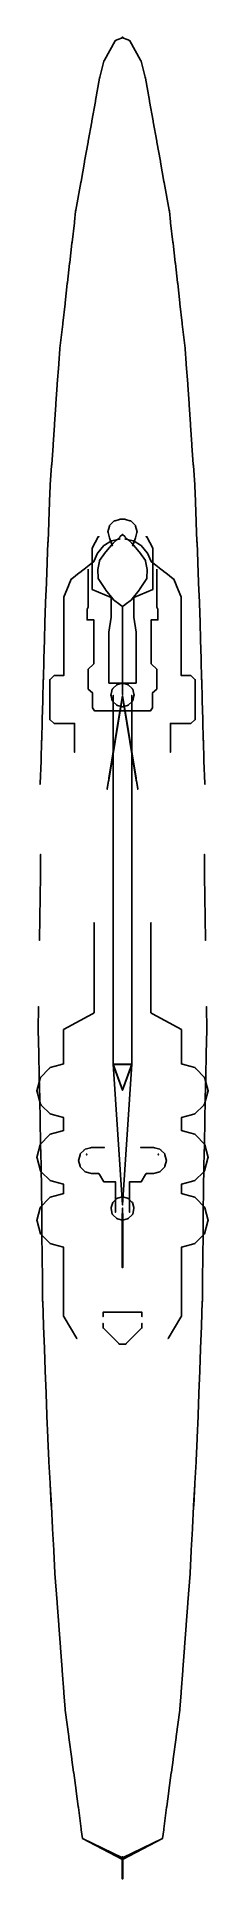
# Model space of a CAD drawing. Extents: x -9 to 9, y -100 to 98.
import ezdxf

# ---------------------------------------------------------------- set-up
doc = ezdxf.new("R2010")
doc.units = 0
doc.layers.add('CABLES', color=6, linetype='CONTINUOUS')
doc.layers.add('RAILINGS', color=6, linetype='CONTINUOUS')

msp = doc.modelspace()

# ---------------------------------------------------------------- linework, layer by layer
at = {"layer": 'CABLES'}
for points in [[(0, 27.23, 25.35), (0, 36.69, 18.99), (0, 36.69, 18.94), (0, 27.2, 25.27)], [(0, 27.2, 25.27), (0, 36.69, 18.94), (0, 36.69, 18.99), (0, 27.23, 25.35)], [(-1.46, 18.18, 17.88), (-0.2, 25.85, 24.12), (-0.19, 25.89, 24.09), (-1.45, 18.23, 17.83)], [(-1.45, 18.23, 17.83), (-0.19, 25.89, 24.09), (-0.2, 25.85, 24.12), (-1.46, 18.18, 17.88)], [(-1.41, 18.47, 17.61), (-0.16, 26.13, 23.87), (-0.16, 26.09, 23.91), (-1.42, 18.41, 17.66)], [(-1.42, 18.41, 17.66), (-0.16, 26.09, 23.91), (-0.16, 26.13, 23.87), (-1.41, 18.47, 17.61)], [(-1, 16.58, 25.22), (-1, 27.12, 25.29), (-1, 27.09, 25.35), (-1, 16.58, 25.29)], [(-1, 16.58, 25.29), (-1, 27.09, 25.35), (-1, 27.12, 25.29), (-1, 16.58, 25.22)], [(-0.15, 26.16, 23.84), (-0.16, 26.08, 24.26), (-0.17, 26.02, 24.33), (-0.24, 25.63, 24.33)], [(-0.24, 25.63, 24.33), (-0.17, 26.02, 24.33), (-0.16, 26.08, 24.26), (-0.15, 26.16, 23.84)], [(-0.17, 26.02, 24.33), (0, 27.08, 25.27), (0, 27.08, 25.2), (-0.16, 26.08, 24.26)], [(-0.16, 26.08, 24.26), (0, 27.08, 25.2), (0, 27.08, 25.27), (-0.17, 26.02, 24.33)], [(0.17, 26.02, 24.33), (0, 27.08, 25.27), (0, 27.08, 25.2), (0.16, 26.08, 24.26)], [(0.16, 26.08, 24.26), (0, 27.08, 25.2), (0, 27.08, 25.27), (0.17, 26.02, 24.33)], [(0.24, 25.63, 24.33), (0.17, 26.02, 24.33), (0.16, 26.08, 24.26), (0.15, 26.16, 23.84)], [(0.15, 26.16, 23.84), (0.16, 26.08, 24.26), (0.17, 26.02, 24.33), (0.24, 25.63, 24.33)], [(1.42, 18.41, 17.66), (0.16, 26.09, 23.91), (0.16, 26.13, 23.87), (1.41, 18.47, 17.61)], [(1.41, 18.47, 17.61), (0.16, 26.13, 23.87), (0.16, 26.09, 23.91), (1.42, 18.41, 17.66)], [(1.45, 18.23, 17.83), (0.19, 25.89, 24.09), (0.2, 25.85, 24.12), (1.46, 18.18, 17.88)], [(1.46, 18.18, 17.88), (0.2, 25.85, 24.12), (0.19, 25.89, 24.09), (1.45, 18.23, 17.83)], [(1, 16.58, 25.22), (1, 27.12, 25.29), (1, 27.09, 25.35), (1, 16.58, 25.29)], [(1, 16.58, 25.29), (1, 27.09, 25.35), (1, 27.12, 25.29), (1, 16.58, 25.22)], [(-1.48, 18.05, 18), (-0.22, 25.71, 24.26), (-0.23, 25.67, 24.3), (-1.49, 17.99, 18.05)], [(-1.49, 17.99, 18.05), (-0.23, 25.67, 24.3), (-0.22, 25.71, 24.26), (-1.48, 18.05, 18)], [(1.48, 18.05, 18), (0.22, 25.71, 24.26), (0.23, 25.67, 24.3), (1.49, 17.99, 18.05)], [(1.49, 17.99, 18.05), (0.23, 25.67, 24.3), (0.22, 25.71, 24.26), (1.48, 18.05, 18)], [(-1.65, 17.07, 17.02), (-1.5, 17.91, 17.64), (-1.51, 17.87, 17.68), (-1.65, 17, 17.08)], [(-1.65, 17, 17.08), (-1.51, 17.87, 17.68), (-1.5, 17.91, 17.64), (-1.65, 17.07, 17.02)], [(-1.51, 17.87, 17.68), (-1.49, 17.97, 18.07), (-1.4, 18.51, 17.58), (-1.49, 17.96, 17.56)], [(-1.49, 17.96, 17.56), (-1.4, 18.51, 17.58), (-1.49, 17.97, 18.07), (-1.51, 17.87, 17.68)], [(1.51, 17.87, 17.68), (1.49, 17.97, 18.07), (1.4, 18.51, 17.58), (1.49, 17.96, 17.56)], [(1.49, 17.96, 17.56), (1.4, 18.51, 17.58), (1.49, 17.97, 18.07), (1.51, 17.87, 17.68)], [(1.65, 17.07, 17.02), (1.5, 17.91, 17.64), (1.51, 17.87, 17.68), (1.65, 17, 17.08)], [(1.65, 17, 17.08), (1.51, 17.87, 17.68), (1.5, 17.91, 17.64), (1.65, 17.07, 17.02)], [(-1, 2.26, 26.37), (-1, 16.58, 25.22), (-1, 16.58, 25.29), (-1, 2.26, 26.44)], [(-1, 2.26, 26.44), (-1, 16.58, 25.29), (-1, 16.58, 25.22), (-1, 2.26, 26.37)], [(1, 2.26, 26.37), (1, 16.58, 25.22), (1, 16.58, 25.29), (1, 2.26, 26.44)], [(1, 2.26, 26.44), (1, 16.58, 25.29), (1, 16.58, 25.22), (1, 2.26, 26.37)], [(-1, -12.65, 28.37), (-1, 2.26, 26.37), (-1, 2.26, 26.44), (-1, -12.65, 28.44)], [(-1, -12.65, 28.44), (-1, 2.26, 26.44), (-1, 2.26, 26.37), (-1, -12.65, 28.37)], [(1, -12.65, 28.37), (1, 2.26, 26.37), (1, 2.26, 26.44), (1, -12.65, 28.44)], [(1, -12.65, 28.44), (1, 2.26, 26.44), (1, 2.26, 26.37), (1, -12.65, 28.37)], [(1, -12.68, 28.41), (1, -12.63, 28.44), (-1, -12.63, 28.44), (-1, -12.68, 28.41)], [(1, -12.63, 28.44), (1, -12.63, 28.38), (-1, -12.63, 28.38), (-1, -12.63, 28.44)], [(1, -12.63, 28.38), (1, -12.68, 28.41), (-1, -12.68, 28.41), (-1, -12.63, 28.38)], [(0, -27.82, 31.31), (-1, -12.65, 28.37), (-1, -12.65, 28.44), (0, -27.82, 31.38)], [(0, -27.82, 31.38), (-1, -12.65, 28.44), (-1, -12.65, 28.37), (0, -27.82, 31.31)], [(0, -15.45, 19.15), (-1, -12.72, 28.38), (-1, -12.65, 28.37), (0, -15.39, 19.17)], [(0, -15.39, 19.17), (-1, -12.65, 28.37), (-1, -12.72, 28.38), (0, -15.45, 19.15)], [(0, -27.82, 31.38), (1, -12.65, 28.44), (1, -12.65, 28.37), (0, -27.82, 31.31)], [(0, -27.82, 31.31), (1, -12.65, 28.37), (1, -12.65, 28.44), (0, -27.82, 31.38)], [(0, -15.45, 19.15), (1, -12.72, 28.38), (1, -12.65, 28.37), (0, -15.39, 19.17)], [(0, -15.39, 19.17), (1, -12.65, 28.37), (1, -12.72, 28.38), (0, -15.45, 19.15)], [(0, -28.73, 24.16), (-0.05, -28.75, 24.12), (-0.05, -34.55, 27.47), (0, -34.53, 27.51)], [(-0.05, -28.75, 24.12), (0, -28.77, 24.08), (0, -34.58, 27.43), (-0.05, -34.55, 27.47)], [(0, -34.06, 27.24), (0, -28.16, 30.72), (0, -28.16, 30.65), (0, -33.99, 27.2)], [(0, -33.99, 27.2), (0, -28.16, 30.65), (0, -28.16, 30.72), (0, -34.06, 27.24)], [(0.05, -28.75, 24.12), (0, -28.73, 24.16), (0, -34.53, 27.51), (0.05, -34.55, 27.47)], [(0, -28.77, 24.08), (0.05, -28.75, 24.12), (0.05, -34.55, 27.47), (0, -34.58, 27.43)], [(0, -34.53, 27.51), (-0.05, -34.55, 27.47), (0, -34.58, 27.43), (0.05, -34.55, 27.47)]]:
    msp.add_3dface(points, dxfattribs=at)
at = {"layer": 'RAILINGS'}
for points in [[(-1.96, 95.59, 8.93), (-0.8, 97.67, 8.93), (-0.8, 97.67, 8.82), (-1.96, 95.59, 8.82)], [(-1.96, 95.59, 8.82), (-0.8, 97.67, 8.82), (-0.8, 97.67, 8.93), (-1.96, 95.59, 8.93)], [(-1.96, 95.59, 8.35), (-0.8, 97.67, 8.35), (-0.8, 97.67, 8.46), (-1.96, 95.59, 8.46)], [(-1.96, 95.59, 8.46), (-0.8, 97.67, 8.46), (-0.8, 97.67, 8.35), (-1.96, 95.59, 8.35)], [(-0.63, 97.77, 7.9), (-0.63, 97.77, 8.93), (-0.8, 97.67, 8.93), (-0.8, 97.67, 7.9)], [(-0.8, 97.67, 7.9), (-0.8, 97.67, 8.93), (-0.63, 97.77, 8.93), (-0.63, 97.77, 7.9)], [(-0.63, 97.77, 8.46), (0, 98.01, 8.46), (0, 98.01, 8.35), (-0.63, 97.77, 8.35)], [(-0.63, 97.77, 8.35), (0, 98.01, 8.35), (0, 98.01, 8.46), (-0.63, 97.77, 8.46)], [(-0.63, 97.77, 8.82), (0, 98.01, 8.82), (0, 98.01, 8.93), (-0.63, 97.77, 8.93)], [(-0.63, 97.77, 8.93), (0, 98.01, 8.93), (0, 98.01, 8.82), (-0.63, 97.77, 8.82)], [(0, 98.11, 7.9), (-0.05, 98.06, 7.9), (-0.05, 98.06, 14.6), (0, 98.11, 14.6)], [(0, 98.11, 14.6), (-0.05, 98.06, 14.6), (0, 98.01, 14.6), (0.05, 98.06, 14.6)], [(-0.05, 98.06, 7.9), (0, 98.01, 7.9), (0, 98.01, 14.6), (-0.05, 98.06, 14.6)], [(0.05, 98.06, 7.9), (0, 98.11, 7.9), (0, 98.11, 14.6), (0.05, 98.06, 14.6)], [(0, 98.01, 7.9), (0.05, 98.06, 7.9), (0.05, 98.06, 14.6), (0, 98.01, 14.6)], [(0.63, 97.77, 8.93), (0, 98.01, 8.93), (0, 98.01, 8.82), (0.63, 97.77, 8.82)], [(0.63, 97.77, 8.82), (0, 98.01, 8.82), (0, 98.01, 8.93), (0.63, 97.77, 8.93)], [(0.63, 97.77, 8.35), (0, 98.01, 8.35), (0, 98.01, 8.46), (0.63, 97.77, 8.46)], [(0.63, 97.77, 8.46), (0, 98.01, 8.46), (0, 98.01, 8.35), (0.63, 97.77, 8.35)], [(0.8, 97.67, 7.9), (0.8, 97.67, 8.93), (0.63, 97.77, 8.93), (0.63, 97.77, 7.9)], [(0.63, 97.77, 7.9), (0.63, 97.77, 8.93), (0.8, 97.67, 8.93), (0.8, 97.67, 7.9)], [(1.96, 95.59, 8.46), (0.8, 97.67, 8.46), (0.8, 97.67, 8.35), (1.96, 95.59, 8.35)], [(1.96, 95.59, 8.35), (0.8, 97.67, 8.35), (0.8, 97.67, 8.46), (1.96, 95.59, 8.46)], [(1.96, 95.59, 8.82), (0.8, 97.67, 8.82), (0.8, 97.67, 8.93), (1.96, 95.59, 8.93)], [(1.96, 95.59, 8.93), (0.8, 97.67, 8.93), (0.8, 97.67, 8.82), (1.96, 95.59, 8.82)], [(-2.46, 93.77, 8.92), (-2, 95.49, 8.93), (-2, 95.49, 8.82), (-2.46, 93.77, 8.81)], [(-2.46, 93.77, 8.81), (-2, 95.49, 8.82), (-2, 95.49, 8.93), (-2.46, 93.77, 8.92)], [(-2.46, 93.77, 8.34), (-2, 95.49, 8.35), (-2, 95.49, 8.46), (-2.46, 93.77, 8.45)], [(-2.46, 93.77, 8.45), (-2, 95.49, 8.46), (-2, 95.49, 8.35), (-2.46, 93.77, 8.34)], [(-1.96, 95.59, 7.9), (-1.96, 95.59, 8.93), (-2, 95.49, 8.93), (-2, 95.49, 7.9)], [(-2, 95.49, 7.9), (-2, 95.49, 8.93), (-1.96, 95.59, 8.93), (-1.96, 95.59, 7.9)], [(2, 95.49, 7.9), (2, 95.49, 8.93), (1.96, 95.59, 8.93), (1.96, 95.59, 7.9)], [(1.96, 95.59, 7.9), (1.96, 95.59, 8.93), (2, 95.49, 8.93), (2, 95.49, 7.9)], [(2.46, 93.77, 8.45), (2, 95.49, 8.46), (2, 95.49, 8.35), (2.46, 93.77, 8.34)], [(2.46, 93.77, 8.34), (2, 95.49, 8.35), (2, 95.49, 8.46), (2.46, 93.77, 8.45)], [(2.46, 93.77, 8.81), (2, 95.49, 8.82), (2, 95.49, 8.93), (2.46, 93.77, 8.92)], [(2.46, 93.77, 8.92), (2, 95.49, 8.93), (2, 95.49, 8.82), (2.46, 93.77, 8.81)], [(-2.91, 91.23, 8.77), (-2.47, 93.67, 8.81), (-2.47, 93.67, 8.92), (-2.91, 91.23, 8.88)], [(-2.91, 91.23, 8.88), (-2.47, 93.67, 8.92), (-2.47, 93.67, 8.81), (-2.91, 91.23, 8.77)], [(-2.91, 91.23, 8.41), (-2.47, 93.67, 8.45), (-2.47, 93.67, 8.34), (-2.91, 91.23, 8.3)], [(-2.91, 91.23, 8.3), (-2.47, 93.67, 8.34), (-2.47, 93.67, 8.45), (-2.91, 91.23, 8.41)], [(-2.47, 93.67, 7.89), (-2.47, 93.67, 8.92), (-2.46, 93.77, 8.92), (-2.46, 93.77, 7.89)], [(-2.46, 93.77, 7.89), (-2.46, 93.77, 8.92), (-2.47, 93.67, 8.92), (-2.47, 93.67, 7.89)], [(2.46, 93.77, 7.89), (2.46, 93.77, 8.92), (2.47, 93.67, 8.92), (2.47, 93.67, 7.89)], [(2.47, 93.67, 7.89), (2.47, 93.67, 8.92), (2.46, 93.77, 8.92), (2.46, 93.77, 7.89)], [(2.91, 91.23, 8.3), (2.47, 93.67, 8.34), (2.47, 93.67, 8.45), (2.91, 91.23, 8.41)], [(2.91, 91.23, 8.41), (2.47, 93.67, 8.45), (2.47, 93.67, 8.34), (2.91, 91.23, 8.3)], [(2.91, 91.23, 8.88), (2.47, 93.67, 8.92), (2.47, 93.67, 8.81), (2.91, 91.23, 8.77)], [(2.91, 91.23, 8.77), (2.47, 93.67, 8.81), (2.47, 93.67, 8.92), (2.91, 91.23, 8.88)], [(-3.3, 89.05, 8.73), (-2.93, 91.13, 8.77), (-2.93, 91.13, 8.88), (-3.3, 89.05, 8.84)], [(-3.3, 89.05, 8.84), (-2.93, 91.13, 8.88), (-2.93, 91.13, 8.77), (-3.3, 89.05, 8.73)], [(-3.3, 89.05, 8.37), (-2.93, 91.13, 8.41), (-2.93, 91.13, 8.3), (-3.3, 89.05, 8.26)], [(-3.3, 89.05, 8.26), (-2.93, 91.13, 8.3), (-2.93, 91.13, 8.41), (-3.3, 89.05, 8.37)], [(-2.93, 91.13, 7.85), (-2.93, 91.13, 8.88), (-2.91, 91.23, 8.88), (-2.91, 91.23, 7.85)], [(-2.91, 91.23, 7.85), (-2.91, 91.23, 8.88), (-2.93, 91.13, 8.88), (-2.93, 91.13, 7.85)], [(2.91, 91.23, 7.85), (2.91, 91.23, 8.88), (2.93, 91.13, 8.88), (2.93, 91.13, 7.85)], [(2.93, 91.13, 7.85), (2.93, 91.13, 8.88), (2.91, 91.23, 8.88), (2.91, 91.23, 7.85)], [(3.3, 89.05, 8.26), (2.93, 91.13, 8.3), (2.93, 91.13, 8.41), (3.3, 89.05, 8.37)], [(3.3, 89.05, 8.37), (2.93, 91.13, 8.41), (2.93, 91.13, 8.3), (3.3, 89.05, 8.26)], [(3.3, 89.05, 8.84), (2.93, 91.13, 8.88), (2.93, 91.13, 8.77), (3.3, 89.05, 8.73)], [(3.3, 89.05, 8.73), (2.93, 91.13, 8.77), (2.93, 91.13, 8.88), (3.3, 89.05, 8.84)], [(-3.7, 86.87, 8.69), (-3.32, 88.95, 8.73), (-3.32, 88.95, 8.84), (-3.7, 86.87, 8.8)], [(-3.7, 86.87, 8.8), (-3.32, 88.95, 8.84), (-3.32, 88.95, 8.73), (-3.7, 86.87, 8.69)], [(-3.7, 86.87, 8.33), (-3.32, 88.95, 8.37), (-3.32, 88.95, 8.26), (-3.7, 86.87, 8.22)], [(-3.7, 86.87, 8.22), (-3.32, 88.95, 8.26), (-3.32, 88.95, 8.37), (-3.7, 86.87, 8.33)], [(-3.32, 88.95, 7.81), (-3.32, 88.95, 8.84), (-3.3, 89.05, 8.84), (-3.3, 89.05, 7.81)], [(-3.3, 89.05, 7.81), (-3.3, 89.05, 8.84), (-3.32, 88.95, 8.84), (-3.32, 88.95, 7.81)], [(3.3, 89.05, 7.81), (3.3, 89.05, 8.84), (3.32, 88.95, 8.84), (3.32, 88.95, 7.81)], [(3.32, 88.95, 7.81), (3.32, 88.95, 8.84), (3.3, 89.05, 8.84), (3.3, 89.05, 7.81)], [(3.7, 86.87, 8.22), (3.32, 88.95, 8.26), (3.32, 88.95, 8.37), (3.7, 86.87, 8.33)], [(3.7, 86.87, 8.33), (3.32, 88.95, 8.37), (3.32, 88.95, 8.26), (3.7, 86.87, 8.22)], [(3.7, 86.87, 8.8), (3.32, 88.95, 8.84), (3.32, 88.95, 8.73), (3.7, 86.87, 8.69)], [(3.7, 86.87, 8.69), (3.32, 88.95, 8.73), (3.32, 88.95, 8.84), (3.7, 86.87, 8.8)], [(-4.09, 84.69, 8.65), (-3.71, 86.77, 8.69), (-3.71, 86.77, 8.8), (-4.09, 84.69, 8.76)], [(-4.09, 84.69, 8.76), (-3.71, 86.77, 8.8), (-3.71, 86.77, 8.69), (-4.09, 84.69, 8.65)], [(-4.09, 84.69, 8.29), (-3.71, 86.77, 8.33), (-3.71, 86.77, 8.22), (-4.09, 84.69, 8.18)], [(-4.09, 84.69, 8.18), (-3.71, 86.77, 8.22), (-3.71, 86.77, 8.33), (-4.09, 84.69, 8.29)], [(-3.71, 86.77, 7.77), (-3.71, 86.77, 8.8), (-3.7, 86.87, 8.8), (-3.7, 86.87, 7.77)], [(-3.7, 86.87, 7.77), (-3.7, 86.87, 8.8), (-3.71, 86.77, 8.8), (-3.71, 86.77, 7.77)], [(3.7, 86.87, 7.77), (3.7, 86.87, 8.8), (3.71, 86.77, 8.8), (3.71, 86.77, 7.77)], [(3.71, 86.77, 7.77), (3.71, 86.77, 8.8), (3.7, 86.87, 8.8), (3.7, 86.87, 7.77)], [(4.09, 84.69, 8.18), (3.71, 86.77, 8.22), (3.71, 86.77, 8.33), (4.09, 84.69, 8.29)], [(4.09, 84.69, 8.29), (3.71, 86.77, 8.33), (3.71, 86.77, 8.22), (4.09, 84.69, 8.18)], [(4.09, 84.69, 8.76), (3.71, 86.77, 8.8), (3.71, 86.77, 8.69), (4.09, 84.69, 8.65)], [(4.09, 84.69, 8.65), (3.71, 86.77, 8.69), (3.71, 86.77, 8.8), (4.09, 84.69, 8.76)], [(-4.48, 82.51, 8.72), (-4.11, 84.59, 8.76), (-4.11, 84.59, 8.65), (-4.48, 82.51, 8.61)], [(-4.48, 82.51, 8.61), (-4.11, 84.59, 8.65), (-4.11, 84.59, 8.76), (-4.48, 82.51, 8.72)], [(-4.48, 82.51, 8.14), (-4.11, 84.59, 8.18), (-4.11, 84.59, 8.29), (-4.48, 82.51, 8.25)], [(-4.48, 82.51, 8.25), (-4.11, 84.59, 8.29), (-4.11, 84.59, 8.18), (-4.48, 82.51, 8.14)], [(-4.09, 84.69, 7.73), (-4.09, 84.69, 8.76), (-4.11, 84.59, 8.76), (-4.11, 84.59, 7.73)], [(-4.11, 84.59, 7.73), (-4.11, 84.59, 8.76), (-4.09, 84.69, 8.76), (-4.09, 84.69, 7.73)], [(4.11, 84.59, 7.73), (4.11, 84.59, 8.76), (4.09, 84.69, 8.76), (4.09, 84.69, 7.73)], [(4.09, 84.69, 7.73), (4.09, 84.69, 8.76), (4.11, 84.59, 8.76), (4.11, 84.59, 7.73)], [(4.48, 82.51, 8.25), (4.11, 84.59, 8.29), (4.11, 84.59, 8.18), (4.48, 82.51, 8.14)], [(4.48, 82.51, 8.14), (4.11, 84.59, 8.18), (4.11, 84.59, 8.29), (4.48, 82.51, 8.25)], [(4.48, 82.51, 8.61), (4.11, 84.59, 8.65), (4.11, 84.59, 8.76), (4.48, 82.51, 8.72)], [(4.48, 82.51, 8.72), (4.11, 84.59, 8.76), (4.11, 84.59, 8.65), (4.48, 82.51, 8.61)], [(-5.04, 79.42, 8.56), (-4.5, 82.41, 8.61), (-4.5, 82.41, 8.72), (-5.04, 79.42, 8.67)], [(-5.04, 79.42, 8.67), (-4.5, 82.41, 8.72), (-4.5, 82.41, 8.61), (-5.04, 79.42, 8.56)], [(-5.04, 79.42, 8.2), (-4.5, 82.41, 8.25), (-4.5, 82.41, 8.14), (-5.04, 79.42, 8.09)], [(-5.04, 79.42, 8.09), (-4.5, 82.41, 8.14), (-4.5, 82.41, 8.25), (-5.04, 79.42, 8.2)], [(-4.5, 82.41, 7.69), (-4.5, 82.41, 8.72), (-4.48, 82.51, 8.72), (-4.48, 82.51, 7.69)], [(-4.48, 82.51, 7.69), (-4.48, 82.51, 8.72), (-4.5, 82.41, 8.72), (-4.5, 82.41, 7.69)], [(4.48, 82.51, 7.69), (4.48, 82.51, 8.72), (4.5, 82.41, 8.72), (4.5, 82.41, 7.69)], [(4.5, 82.41, 7.69), (4.5, 82.41, 8.72), (4.48, 82.51, 8.72), (4.48, 82.51, 7.69)], [(5.04, 79.42, 8.67), (4.5, 82.41, 8.72), (4.5, 82.41, 8.61), (5.04, 79.42, 8.56)], [(5.04, 79.42, 8.56), (4.5, 82.41, 8.61), (4.5, 82.41, 8.72), (5.04, 79.42, 8.67)], [(5.04, 79.42, 8.09), (4.5, 82.41, 8.14), (4.5, 82.41, 8.25), (5.04, 79.42, 8.2)], [(5.04, 79.42, 8.2), (4.5, 82.41, 8.25), (4.5, 82.41, 8.14), (5.04, 79.42, 8.09)], [(-5.44, 75.97, 8.62), (-5.2, 78.05, 8.65), (-5.2, 78.05, 8.54), (-5.44, 75.97, 8.51)], [(-5.44, 75.97, 8.51), (-5.2, 78.05, 8.54), (-5.2, 78.05, 8.65), (-5.44, 75.97, 8.62)], [(-5.44, 75.97, 8.04), (-5.2, 78.05, 8.07), (-5.2, 78.05, 8.18), (-5.44, 75.97, 8.15)], [(-5.44, 75.97, 8.15), (-5.2, 78.05, 8.18), (-5.2, 78.05, 8.07), (-5.44, 75.97, 8.04)], [(-5.19, 78.15, 7.62), (-5.19, 78.15, 8.65), (-5.2, 78.05, 8.65), (-5.2, 78.05, 7.62)], [(-5.2, 78.05, 7.62), (-5.2, 78.05, 8.65), (-5.19, 78.15, 8.65), (-5.19, 78.15, 7.62)], [(-5.19, 78.15, 8.54), (-5.06, 79.32, 8.56), (-5.06, 79.32, 8.67), (-5.19, 78.15, 8.65)], [(-5.19, 78.15, 8.65), (-5.06, 79.32, 8.67), (-5.06, 79.32, 8.56), (-5.19, 78.15, 8.54)], [(-5.19, 78.15, 8.18), (-5.06, 79.32, 8.2), (-5.06, 79.32, 8.09), (-5.19, 78.15, 8.07)], [(-5.19, 78.15, 8.07), (-5.06, 79.32, 8.09), (-5.06, 79.32, 8.2), (-5.19, 78.15, 8.18)], [(-5.06, 79.32, 7.64), (-5.06, 79.32, 8.67), (-5.04, 79.42, 8.67), (-5.04, 79.42, 7.64)], [(-5.04, 79.42, 7.64), (-5.04, 79.42, 8.67), (-5.06, 79.32, 8.67), (-5.06, 79.32, 7.64)], [(5.04, 79.42, 7.64), (5.04, 79.42, 8.67), (5.06, 79.32, 8.67), (5.06, 79.32, 7.64)], [(5.06, 79.32, 7.64), (5.06, 79.32, 8.67), (5.04, 79.42, 8.67), (5.04, 79.42, 7.64)], [(5.19, 78.15, 8.65), (5.06, 79.32, 8.67), (5.06, 79.32, 8.56), (5.19, 78.15, 8.54)], [(5.19, 78.15, 8.54), (5.06, 79.32, 8.56), (5.06, 79.32, 8.67), (5.19, 78.15, 8.65)], [(5.19, 78.15, 8.07), (5.06, 79.32, 8.09), (5.06, 79.32, 8.2), (5.19, 78.15, 8.18)], [(5.19, 78.15, 8.18), (5.06, 79.32, 8.2), (5.06, 79.32, 8.09), (5.19, 78.15, 8.07)], [(5.2, 78.05, 7.62), (5.2, 78.05, 8.65), (5.19, 78.15, 8.65), (5.19, 78.15, 7.62)], [(5.19, 78.15, 7.62), (5.19, 78.15, 8.65), (5.2, 78.05, 8.65), (5.2, 78.05, 7.62)], [(5.44, 75.97, 8.51), (5.2, 78.05, 8.54), (5.2, 78.05, 8.65), (5.44, 75.97, 8.62)], [(5.44, 75.97, 8.62), (5.2, 78.05, 8.65), (5.2, 78.05, 8.54), (5.44, 75.97, 8.51)], [(5.44, 75.97, 8.15), (5.2, 78.05, 8.18), (5.2, 78.05, 8.07), (5.44, 75.97, 8.04)], [(5.44, 75.97, 8.04), (5.2, 78.05, 8.07), (5.2, 78.05, 8.18), (5.44, 75.97, 8.15)], [(-5.7, 73.79, 8.59), (-5.46, 75.87, 8.62), (-5.46, 75.87, 8.51), (-5.7, 73.79, 8.48)], [(-5.7, 73.79, 8.48), (-5.46, 75.87, 8.51), (-5.46, 75.87, 8.62), (-5.7, 73.79, 8.59)], [(-5.7, 73.79, 8.01), (-5.46, 75.87, 8.04), (-5.46, 75.87, 8.15), (-5.7, 73.79, 8.12)], [(-5.7, 73.79, 8.12), (-5.46, 75.87, 8.15), (-5.46, 75.87, 8.04), (-5.7, 73.79, 8.01)], [(-5.44, 75.97, 7.59), (-5.44, 75.97, 8.62), (-5.46, 75.87, 8.62), (-5.46, 75.87, 7.59)], [(-5.46, 75.87, 7.59), (-5.46, 75.87, 8.62), (-5.44, 75.97, 8.62), (-5.44, 75.97, 7.59)], [(5.46, 75.87, 7.59), (5.46, 75.87, 8.62), (5.44, 75.97, 8.62), (5.44, 75.97, 7.59)], [(5.44, 75.97, 7.59), (5.44, 75.97, 8.62), (5.46, 75.87, 8.62), (5.46, 75.87, 7.59)], [(5.7, 73.79, 8.48), (5.46, 75.87, 8.51), (5.46, 75.87, 8.62), (5.7, 73.79, 8.59)], [(5.7, 73.79, 8.59), (5.46, 75.87, 8.62), (5.46, 75.87, 8.51), (5.7, 73.79, 8.48)], [(5.7, 73.79, 8.12), (5.46, 75.87, 8.15), (5.46, 75.87, 8.04), (5.7, 73.79, 8.01)], [(5.7, 73.79, 8.01), (5.46, 75.87, 8.04), (5.46, 75.87, 8.15), (5.7, 73.79, 8.12)], [(-5.95, 71.61, 8.56), (-5.71, 73.69, 8.59), (-5.71, 73.69, 8.48), (-5.95, 71.61, 8.45)], [(-5.95, 71.61, 8.45), (-5.71, 73.69, 8.48), (-5.71, 73.69, 8.59), (-5.95, 71.61, 8.56)], [(-5.95, 71.61, 7.98), (-5.71, 73.69, 8.01), (-5.71, 73.69, 8.12), (-5.95, 71.61, 8.09)], [(-5.95, 71.61, 8.09), (-5.71, 73.69, 8.12), (-5.71, 73.69, 8.01), (-5.95, 71.61, 7.98)], [(-5.7, 73.79, 7.56), (-5.7, 73.79, 8.59), (-5.71, 73.69, 8.59), (-5.71, 73.69, 7.56)], [(-5.71, 73.69, 7.56), (-5.71, 73.69, 8.59), (-5.7, 73.79, 8.59), (-5.7, 73.79, 7.56)], [(5.71, 73.69, 7.56), (5.71, 73.69, 8.59), (5.7, 73.79, 8.59), (5.7, 73.79, 7.56)], [(5.7, 73.79, 7.56), (5.7, 73.79, 8.59), (5.71, 73.69, 8.59), (5.71, 73.69, 7.56)], [(5.95, 71.61, 8.45), (5.71, 73.69, 8.48), (5.71, 73.69, 8.59), (5.95, 71.61, 8.56)], [(5.95, 71.61, 8.56), (5.71, 73.69, 8.59), (5.71, 73.69, 8.48), (5.95, 71.61, 8.45)], [(5.95, 71.61, 8.09), (5.71, 73.69, 8.12), (5.71, 73.69, 8.01), (5.95, 71.61, 7.98)], [(5.95, 71.61, 7.98), (5.71, 73.69, 8.01), (5.71, 73.69, 8.12), (5.95, 71.61, 8.09)], [(-6.2, 69.43, 8.54), (-5.96, 71.51, 8.56), (-5.96, 71.51, 8.45), (-6.2, 69.43, 8.43)], [(-6.2, 69.43, 8.43), (-5.96, 71.51, 8.45), (-5.96, 71.51, 8.56), (-6.2, 69.43, 8.54)], [(-6.2, 69.43, 7.96), (-5.96, 71.51, 7.98), (-5.96, 71.51, 8.09), (-6.2, 69.43, 8.07)], [(-6.2, 69.43, 8.07), (-5.96, 71.51, 8.09), (-5.96, 71.51, 7.98), (-6.2, 69.43, 7.96)], [(-5.95, 71.61, 7.53), (-5.95, 71.61, 8.56), (-5.96, 71.51, 8.56), (-5.96, 71.51, 7.53)], [(-5.96, 71.51, 7.53), (-5.96, 71.51, 8.56), (-5.95, 71.61, 8.56), (-5.95, 71.61, 7.53)], [(5.96, 71.51, 7.53), (5.96, 71.51, 8.56), (5.95, 71.61, 8.56), (5.95, 71.61, 7.53)], [(5.95, 71.61, 7.53), (5.95, 71.61, 8.56), (5.96, 71.51, 8.56), (5.96, 71.51, 7.53)], [(6.2, 69.43, 8.07), (5.96, 71.51, 8.09), (5.96, 71.51, 7.98), (6.2, 69.43, 7.96)], [(6.2, 69.43, 7.96), (5.96, 71.51, 7.98), (5.96, 71.51, 8.09), (6.2, 69.43, 8.07)], [(6.2, 69.43, 8.43), (5.96, 71.51, 8.45), (5.96, 71.51, 8.56), (6.2, 69.43, 8.54)], [(6.2, 69.43, 8.54), (5.96, 71.51, 8.56), (5.96, 71.51, 8.45), (6.2, 69.43, 8.43)], [(-6.45, 67.25, 8.4), (-6.21, 69.33, 8.43), (-6.21, 69.33, 8.54), (-6.45, 67.25, 8.51)], [(-6.45, 67.25, 8.51), (-6.21, 69.33, 8.54), (-6.21, 69.33, 8.43), (-6.45, 67.25, 8.4)], [(-6.45, 67.25, 8.04), (-6.21, 69.33, 8.07), (-6.21, 69.33, 7.96), (-6.45, 67.25, 7.93)], [(-6.45, 67.25, 7.93), (-6.21, 69.33, 7.96), (-6.21, 69.33, 8.07), (-6.45, 67.25, 8.04)], [(-6.21, 69.33, 7.51), (-6.21, 69.33, 8.54), (-6.2, 69.43, 8.54), (-6.2, 69.43, 7.51)], [(-6.2, 69.43, 7.51), (-6.2, 69.43, 8.54), (-6.21, 69.33, 8.54), (-6.21, 69.33, 7.51)], [(6.2, 69.43, 7.51), (6.2, 69.43, 8.54), (6.21, 69.33, 8.54), (6.21, 69.33, 7.51)], [(6.21, 69.33, 7.51), (6.21, 69.33, 8.54), (6.2, 69.43, 8.54), (6.2, 69.43, 7.51)], [(6.45, 67.25, 7.93), (6.21, 69.33, 7.96), (6.21, 69.33, 8.07), (6.45, 67.25, 8.04)], [(6.45, 67.25, 8.04), (6.21, 69.33, 8.07), (6.21, 69.33, 7.96), (6.45, 67.25, 7.93)], [(6.45, 67.25, 8.51), (6.21, 69.33, 8.54), (6.21, 69.33, 8.43), (6.45, 67.25, 8.4)], [(6.45, 67.25, 8.4), (6.21, 69.33, 8.43), (6.21, 69.33, 8.54), (6.45, 67.25, 8.51)], [(-6.77, 64.56, 8.47), (-6.46, 67.15, 8.51), (-6.46, 67.15, 8.4), (-6.77, 64.56, 8.36)], [(-6.77, 64.56, 8.36), (-6.46, 67.15, 8.4), (-6.46, 67.15, 8.51), (-6.77, 64.56, 8.47)], [(-6.77, 64.56, 7.89), (-6.46, 67.15, 7.93), (-6.46, 67.15, 8.04), (-6.77, 64.56, 8)], [(-6.77, 64.56, 8), (-6.46, 67.15, 8.04), (-6.46, 67.15, 7.93), (-6.77, 64.56, 7.89)], [(-6.45, 67.25, 7.48), (-6.45, 67.25, 8.51), (-6.46, 67.15, 8.51), (-6.46, 67.15, 7.48)], [(-6.46, 67.15, 7.48), (-6.46, 67.15, 8.51), (-6.45, 67.25, 8.51), (-6.45, 67.25, 7.48)], [(6.46, 67.15, 7.48), (6.46, 67.15, 8.51), (6.45, 67.25, 8.51), (6.45, 67.25, 7.48)], [(6.45, 67.25, 7.48), (6.45, 67.25, 8.51), (6.46, 67.15, 8.51), (6.46, 67.15, 7.48)], [(6.77, 64.56, 8), (6.46, 67.15, 8.04), (6.46, 67.15, 7.93), (6.77, 64.56, 7.89)], [(6.77, 64.56, 7.89), (6.46, 67.15, 7.93), (6.46, 67.15, 8.04), (6.77, 64.56, 8)], [(6.77, 64.56, 8.36), (6.46, 67.15, 8.4), (6.46, 67.15, 8.51), (6.77, 64.56, 8.47)], [(6.77, 64.56, 8.47), (6.46, 67.15, 8.51), (6.46, 67.15, 8.4), (6.77, 64.56, 8.36)], [(-6.88, 62.89, 8.45), (-6.77, 64.46, 8.47), (-6.77, 64.46, 8.36), (-6.88, 62.89, 8.34)], [(-6.88, 62.89, 8.34), (-6.77, 64.46, 8.36), (-6.77, 64.46, 8.47), (-6.88, 62.89, 8.45)], [(-6.88, 62.89, 7.87), (-6.77, 64.46, 7.89), (-6.77, 64.46, 8), (-6.88, 62.89, 7.98)], [(-6.88, 62.89, 7.98), (-6.77, 64.46, 8), (-6.77, 64.46, 7.89), (-6.88, 62.89, 7.87)], [(-6.77, 64.56, 7.44), (-6.77, 64.56, 8.47), (-6.77, 64.46, 8.47), (-6.77, 64.46, 7.44)], [(-6.77, 64.46, 7.44), (-6.77, 64.46, 8.47), (-6.77, 64.56, 8.47), (-6.77, 64.56, 7.44)], [(6.77, 64.46, 7.44), (6.77, 64.46, 8.47), (6.77, 64.56, 8.47), (6.77, 64.56, 7.44)], [(6.77, 64.56, 7.44), (6.77, 64.56, 8.47), (6.77, 64.46, 8.47), (6.77, 64.46, 7.44)], [(6.88, 62.89, 7.98), (6.77, 64.46, 8), (6.77, 64.46, 7.89), (6.88, 62.89, 7.87)], [(6.88, 62.89, 7.87), (6.77, 64.46, 7.89), (6.77, 64.46, 8), (6.88, 62.89, 7.98)], [(6.88, 62.89, 8.34), (6.77, 64.46, 8.36), (6.77, 64.46, 8.47), (6.88, 62.89, 8.45)], [(6.88, 62.89, 8.45), (6.77, 64.46, 8.47), (6.77, 64.46, 8.36), (6.88, 62.89, 8.34)], [(-7.04, 60.71, 8.31), (-6.89, 62.79, 8.31), (-6.89, 62.79, 8.42), (-7.04, 60.71, 8.42)], [(-7.04, 60.71, 8.42), (-6.89, 62.79, 8.42), (-6.89, 62.79, 8.31), (-7.04, 60.71, 8.31)], [(-7.04, 60.71, 7.95), (-6.89, 62.79, 7.95), (-6.89, 62.79, 7.84), (-7.04, 60.71, 7.84)], [(-7.04, 60.71, 7.84), (-6.89, 62.79, 7.84), (-6.89, 62.79, 7.95), (-7.04, 60.71, 7.95)], [(-6.89, 62.79, 7.42), (-6.89, 62.79, 8.45), (-6.88, 62.89, 8.45), (-6.88, 62.89, 7.42)], [(-6.88, 62.89, 7.42), (-6.88, 62.89, 8.45), (-6.89, 62.79, 8.45), (-6.89, 62.79, 7.42)], [(6.88, 62.89, 7.42), (6.88, 62.89, 8.45), (6.89, 62.79, 8.45), (6.89, 62.79, 7.42)], [(6.89, 62.79, 7.42), (6.89, 62.79, 8.45), (6.88, 62.89, 8.45), (6.88, 62.89, 7.42)], [(7.04, 60.71, 7.84), (6.89, 62.79, 7.84), (6.89, 62.79, 7.95), (7.04, 60.71, 7.95)], [(7.04, 60.71, 7.95), (6.89, 62.79, 7.95), (6.89, 62.79, 7.84), (7.04, 60.71, 7.84)], [(7.04, 60.71, 8.42), (6.89, 62.79, 8.42), (6.89, 62.79, 8.31), (7.04, 60.71, 8.31)], [(7.04, 60.71, 8.31), (6.89, 62.79, 8.31), (6.89, 62.79, 8.42), (7.04, 60.71, 8.42)], [(-7.19, 58.53, 8.27), (-7.04, 60.61, 8.27), (-7.04, 60.61, 8.38), (-7.19, 58.53, 8.38)], [(-7.19, 58.53, 8.38), (-7.04, 60.61, 8.38), (-7.04, 60.61, 8.27), (-7.19, 58.53, 8.27)], [(-7.19, 58.53, 7.91), (-7.04, 60.61, 7.91), (-7.04, 60.61, 7.8), (-7.19, 58.53, 7.8)], [(-7.19, 58.53, 7.8), (-7.04, 60.61, 7.8), (-7.04, 60.61, 7.91), (-7.19, 58.53, 7.91)], [(-7.04, 60.61, 7.39), (-7.04, 60.61, 8.42), (-7.04, 60.71, 8.42), (-7.04, 60.71, 7.39)], [(-7.04, 60.71, 7.39), (-7.04, 60.71, 8.42), (-7.04, 60.61, 8.42), (-7.04, 60.61, 7.39)], [(7.04, 60.71, 7.39), (7.04, 60.71, 8.42), (7.04, 60.61, 8.42), (7.04, 60.61, 7.39)], [(7.04, 60.61, 7.39), (7.04, 60.61, 8.42), (7.04, 60.71, 8.42), (7.04, 60.71, 7.39)], [(7.19, 58.53, 7.8), (7.04, 60.61, 7.8), (7.04, 60.61, 7.91), (7.19, 58.53, 7.91)], [(7.19, 58.53, 7.91), (7.04, 60.61, 7.91), (7.04, 60.61, 7.8), (7.19, 58.53, 7.8)], [(7.19, 58.53, 8.38), (7.04, 60.61, 8.38), (7.04, 60.61, 8.27), (7.19, 58.53, 8.27)], [(7.19, 58.53, 8.27), (7.04, 60.61, 8.27), (7.04, 60.61, 8.38), (7.19, 58.53, 8.38)], [(-7.34, 56.35, 8.24), (-7.2, 58.43, 8.24), (-7.2, 58.43, 8.35), (-7.34, 56.35, 8.35)], [(-7.34, 56.35, 8.35), (-7.2, 58.43, 8.35), (-7.2, 58.43, 8.24), (-7.34, 56.35, 8.24)], [(-7.34, 56.35, 7.88), (-7.2, 58.43, 7.88), (-7.2, 58.43, 7.77), (-7.34, 56.35, 7.77)], [(-7.34, 56.35, 7.77), (-7.2, 58.43, 7.77), (-7.2, 58.43, 7.88), (-7.34, 56.35, 7.88)], [(-7.2, 58.43, 7.35), (-7.2, 58.43, 8.38), (-7.19, 58.53, 8.38), (-7.19, 58.53, 7.35)], [(-7.19, 58.53, 7.35), (-7.19, 58.53, 8.38), (-7.2, 58.43, 8.38), (-7.2, 58.43, 7.35)], [(7.19, 58.53, 7.35), (7.19, 58.53, 8.38), (7.2, 58.43, 8.38), (7.2, 58.43, 7.35)], [(7.2, 58.43, 7.35), (7.2, 58.43, 8.38), (7.19, 58.53, 8.38), (7.19, 58.53, 7.35)], [(7.34, 56.35, 7.77), (7.2, 58.43, 7.77), (7.2, 58.43, 7.88), (7.34, 56.35, 7.88)], [(7.34, 56.35, 7.88), (7.2, 58.43, 7.88), (7.2, 58.43, 7.77), (7.34, 56.35, 7.77)], [(7.34, 56.35, 8.35), (7.2, 58.43, 8.35), (7.2, 58.43, 8.24), (7.34, 56.35, 8.24)], [(7.34, 56.35, 8.24), (7.2, 58.43, 8.24), (7.2, 58.43, 8.35), (7.34, 56.35, 8.35)], [(-7.5, 54.17, 8.21), (-7.35, 56.25, 8.21), (-7.35, 56.25, 8.32), (-7.5, 54.17, 8.32)], [(-7.5, 54.17, 8.32), (-7.35, 56.25, 8.32), (-7.35, 56.25, 8.21), (-7.5, 54.17, 8.21)], [(-7.5, 54.17, 7.85), (-7.35, 56.25, 7.85), (-7.35, 56.25, 7.74), (-7.5, 54.17, 7.74)], [(-7.5, 54.17, 7.74), (-7.35, 56.25, 7.74), (-7.35, 56.25, 7.85), (-7.5, 54.17, 7.85)], [(-7.35, 56.25, 7.32), (-7.35, 56.25, 8.35), (-7.34, 56.35, 8.35), (-7.34, 56.35, 7.32)], [(-7.34, 56.35, 7.32), (-7.34, 56.35, 8.35), (-7.35, 56.25, 8.35), (-7.35, 56.25, 7.32)], [(7.34, 56.35, 7.32), (7.34, 56.35, 8.35), (7.35, 56.25, 8.35), (7.35, 56.25, 7.32)], [(7.35, 56.25, 7.32), (7.35, 56.25, 8.35), (7.34, 56.35, 8.35), (7.34, 56.35, 7.32)], [(7.5, 54.17, 7.74), (7.35, 56.25, 7.74), (7.35, 56.25, 7.85), (7.5, 54.17, 7.85)], [(7.5, 54.17, 7.85), (7.35, 56.25, 7.85), (7.35, 56.25, 7.74), (7.5, 54.17, 7.74)], [(7.5, 54.17, 8.32), (7.35, 56.25, 8.32), (7.35, 56.25, 8.21), (7.5, 54.17, 8.21)], [(7.5, 54.17, 8.21), (7.35, 56.25, 8.21), (7.35, 56.25, 8.32), (7.5, 54.17, 8.32)], [(-7.65, 51.99, 8.29), (-7.5, 54.07, 8.29), (-7.5, 54.07, 8.18), (-7.65, 51.99, 8.18)], [(-7.65, 51.99, 8.18), (-7.5, 54.07, 8.18), (-7.5, 54.07, 8.29), (-7.65, 51.99, 8.29)], [(-7.65, 51.99, 7.71), (-7.5, 54.07, 7.71), (-7.5, 54.07, 7.82), (-7.65, 51.99, 7.82)], [(-7.65, 51.99, 7.82), (-7.5, 54.07, 7.82), (-7.5, 54.07, 7.71), (-7.65, 51.99, 7.71)], [(-7.5, 54.17, 7.29), (-7.5, 54.17, 8.32), (-7.5, 54.07, 8.32), (-7.5, 54.07, 7.29)], [(-7.5, 54.07, 7.29), (-7.5, 54.07, 8.32), (-7.5, 54.17, 8.32), (-7.5, 54.17, 7.29)], [(7.5, 54.07, 7.29), (7.5, 54.07, 8.32), (7.5, 54.17, 8.32), (7.5, 54.17, 7.29)], [(7.5, 54.17, 7.29), (7.5, 54.17, 8.32), (7.5, 54.07, 8.32), (7.5, 54.07, 7.29)], [(7.65, 51.99, 7.82), (7.5, 54.07, 7.82), (7.5, 54.07, 7.71), (7.65, 51.99, 7.71)], [(7.65, 51.99, 7.71), (7.5, 54.07, 7.71), (7.5, 54.07, 7.82), (7.65, 51.99, 7.82)], [(7.65, 51.99, 8.18), (7.5, 54.07, 8.18), (7.5, 54.07, 8.29), (7.65, 51.99, 8.29)], [(7.65, 51.99, 8.29), (7.5, 54.07, 8.29), (7.5, 54.07, 8.18), (7.65, 51.99, 8.18)], [(-7.81, 49.81, 8.26), (-7.66, 51.89, 8.26), (-7.66, 51.89, 8.15), (-7.81, 49.81, 8.15)], [(-7.81, 49.81, 8.15), (-7.66, 51.89, 8.15), (-7.66, 51.89, 8.26), (-7.81, 49.81, 8.26)], [(-7.81, 49.81, 7.68), (-7.66, 51.89, 7.68), (-7.66, 51.89, 7.79), (-7.81, 49.81, 7.79)], [(-7.81, 49.81, 7.79), (-7.66, 51.89, 7.79), (-7.66, 51.89, 7.68), (-7.81, 49.81, 7.68)], [(-7.65, 51.99, 7.26), (-7.65, 51.99, 8.29), (-7.66, 51.89, 8.29), (-7.66, 51.89, 7.26)], [(-7.66, 51.89, 7.26), (-7.66, 51.89, 8.29), (-7.65, 51.99, 8.29), (-7.65, 51.99, 7.26)], [(7.66, 51.89, 7.26), (7.66, 51.89, 8.29), (7.65, 51.99, 8.29), (7.65, 51.99, 7.26)], [(7.65, 51.99, 7.26), (7.65, 51.99, 8.29), (7.66, 51.89, 8.29), (7.66, 51.89, 7.26)], [(7.81, 49.81, 7.79), (7.66, 51.89, 7.79), (7.66, 51.89, 7.68), (7.81, 49.81, 7.68)], [(7.81, 49.81, 7.68), (7.66, 51.89, 7.68), (7.66, 51.89, 7.79), (7.81, 49.81, 7.79)], [(7.81, 49.81, 8.15), (7.66, 51.89, 8.15), (7.66, 51.89, 8.26), (7.81, 49.81, 8.26)], [(7.81, 49.81, 8.26), (7.66, 51.89, 8.26), (7.66, 51.89, 8.15), (7.81, 49.81, 8.15)], [(-7.87, 48.05, 8.26), (-7.81, 49.71, 8.26), (-7.81, 49.71, 8.15), (-7.87, 48.05, 8.15)], [(-7.87, 48.05, 8.15), (-7.81, 49.71, 8.15), (-7.81, 49.71, 8.26), (-7.87, 48.05, 8.26)], [(-7.87, 48.05, 7.68), (-7.81, 49.71, 7.68), (-7.81, 49.71, 7.79), (-7.87, 48.05, 7.79)], [(-7.87, 48.05, 7.79), (-7.81, 49.71, 7.79), (-7.81, 49.71, 7.68), (-7.87, 48.05, 7.68)], [(-7.81, 49.81, 7.23), (-7.81, 49.81, 8.26), (-7.81, 49.71, 8.26), (-7.81, 49.71, 7.23)], [(-7.81, 49.71, 7.23), (-7.81, 49.71, 8.26), (-7.81, 49.81, 8.26), (-7.81, 49.81, 7.23)], [(7.81, 49.71, 7.23), (7.81, 49.71, 8.26), (7.81, 49.81, 8.26), (7.81, 49.81, 7.23)], [(7.81, 49.81, 7.23), (7.81, 49.81, 8.26), (7.81, 49.71, 8.26), (7.81, 49.71, 7.23)], [(7.87, 48.05, 7.79), (7.81, 49.71, 7.79), (7.81, 49.71, 7.68), (7.87, 48.05, 7.68)], [(7.87, 48.05, 7.68), (7.81, 49.71, 7.68), (7.81, 49.71, 7.79), (7.87, 48.05, 7.79)], [(7.87, 48.05, 8.15), (7.81, 49.71, 8.15), (7.81, 49.71, 8.26), (7.87, 48.05, 8.26)], [(7.87, 48.05, 8.26), (7.81, 49.71, 8.26), (7.81, 49.71, 8.15), (7.87, 48.05, 8.15)], [(-7.96, 45.87, 8.15), (-7.88, 47.95, 8.15), (-7.88, 47.95, 8.26), (-7.96, 45.87, 8.26)], [(-7.96, 45.87, 8.26), (-7.88, 47.95, 8.26), (-7.88, 47.95, 8.15), (-7.96, 45.87, 8.15)], [(-7.96, 45.87, 7.79), (-7.88, 47.95, 7.79), (-7.88, 47.95, 7.68), (-7.96, 45.87, 7.68)], [(-7.96, 45.87, 7.68), (-7.88, 47.95, 7.68), (-7.88, 47.95, 7.79), (-7.96, 45.87, 7.79)], [(-7.88, 47.95, 7.23), (-7.88, 47.95, 8.26), (-7.87, 48.05, 8.26), (-7.87, 48.05, 7.23)], [(-7.87, 48.05, 7.23), (-7.87, 48.05, 8.26), (-7.88, 47.95, 8.26), (-7.88, 47.95, 7.23)], [(7.87, 48.05, 7.23), (7.87, 48.05, 8.26), (7.88, 47.95, 8.26), (7.88, 47.95, 7.23)], [(7.88, 47.95, 7.23), (7.88, 47.95, 8.26), (7.87, 48.05, 8.26), (7.87, 48.05, 7.23)], [(7.96, 45.87, 7.68), (7.88, 47.95, 7.68), (7.88, 47.95, 7.79), (7.96, 45.87, 7.79)], [(7.96, 45.87, 7.79), (7.88, 47.95, 7.79), (7.88, 47.95, 7.68), (7.96, 45.87, 7.68)], [(7.96, 45.87, 8.26), (7.88, 47.95, 8.26), (7.88, 47.95, 8.15), (7.96, 45.87, 8.15)], [(7.96, 45.87, 8.15), (7.88, 47.95, 8.15), (7.88, 47.95, 8.26), (7.96, 45.87, 8.26)], [(-8.04, 43.69, 8.15), (-7.96, 45.77, 8.15), (-7.96, 45.77, 8.26), (-8.04, 43.69, 8.26)], [(-8.04, 43.69, 8.26), (-7.96, 45.77, 8.26), (-7.96, 45.77, 8.15), (-8.04, 43.69, 8.15)], [(-8.04, 43.69, 7.79), (-7.96, 45.77, 7.79), (-7.96, 45.77, 7.68), (-8.04, 43.69, 7.68)], [(-8.04, 43.69, 7.68), (-7.96, 45.77, 7.68), (-7.96, 45.77, 7.79), (-8.04, 43.69, 7.79)], [(-7.96, 45.77, 7.23), (-7.96, 45.77, 8.26), (-7.96, 45.87, 8.26), (-7.96, 45.87, 7.23)], [(-7.96, 45.87, 7.23), (-7.96, 45.87, 8.26), (-7.96, 45.77, 8.26), (-7.96, 45.77, 7.23)], [(-1.4, 45.43, 17.34), (-0.91, 45.92, 17.34), (-0.91, 45.92, 17.45), (-1.4, 45.43, 17.45)], [(-1.4, 45.43, 17.45), (-0.91, 45.92, 17.45), (-0.91, 45.92, 17.34), (-1.4, 45.43, 17.34)], [(-1.4, 45.43, 16.98), (-0.91, 45.92, 16.98), (-0.91, 45.92, 16.87), (-1.4, 45.43, 16.87)], [(-1.4, 45.43, 16.87), (-0.91, 45.92, 16.87), (-0.91, 45.92, 16.98), (-1.4, 45.43, 16.98)], [(-0.8, 45.95, 16.42), (-0.8, 45.95, 17.45), (-0.91, 45.92, 17.45), (-0.91, 45.92, 16.42)], [(-0.91, 45.92, 16.42), (-0.91, 45.92, 17.45), (-0.8, 45.95, 17.45), (-0.8, 45.95, 16.42)], [(-0.8, 45.95, 17.45), (-0.31, 46.08, 17.45), (-0.31, 46.08, 17.34), (-0.8, 45.95, 17.34)], [(-0.8, 45.95, 17.34), (-0.31, 46.08, 17.34), (-0.31, 46.08, 17.45), (-0.8, 45.95, 17.45)], [(-0.8, 45.95, 16.98), (-0.31, 46.08, 16.98), (-0.31, 46.08, 16.87), (-0.8, 45.95, 16.87)], [(-0.8, 45.95, 16.87), (-0.31, 46.08, 16.87), (-0.31, 46.08, 16.98), (-0.8, 45.95, 16.98)], [(-0.31, 46.08, 16.42), (-0.31, 46.08, 17.45), (-0.24, 46.1, 17.45), (-0.24, 46.1, 16.42)], [(-0.24, 46.1, 16.42), (-0.24, 46.1, 17.45), (-0.31, 46.08, 17.45), (-0.31, 46.08, 16.42)], [(0.24, 46.1, 17.34), (-0.24, 46.1, 17.34), (-0.24, 46.1, 17.45), (0.24, 46.1, 17.45)], [(0.24, 46.1, 17.45), (-0.24, 46.1, 17.45), (-0.24, 46.1, 17.34), (0.24, 46.1, 17.34)], [(0.24, 46.1, 16.98), (-0.24, 46.1, 16.98), (-0.24, 46.1, 16.87), (0.24, 46.1, 16.87)], [(0.24, 46.1, 16.87), (-0.24, 46.1, 16.87), (-0.24, 46.1, 16.98), (0.24, 46.1, 16.98)], [(0.24, 46.1, 16.42), (0.24, 46.1, 17.45), (0.31, 46.08, 17.45), (0.31, 46.08, 16.42)], [(0.31, 46.08, 16.42), (0.31, 46.08, 17.45), (0.24, 46.1, 17.45), (0.24, 46.1, 16.42)], [(0.8, 45.95, 16.87), (0.31, 46.08, 16.87), (0.31, 46.08, 16.98), (0.8, 45.95, 16.98)], [(0.8, 45.95, 16.98), (0.31, 46.08, 16.98), (0.31, 46.08, 16.87), (0.8, 45.95, 16.87)], [(0.8, 45.95, 17.45), (0.31, 46.08, 17.45), (0.31, 46.08, 17.34), (0.8, 45.95, 17.34)], [(0.8, 45.95, 17.34), (0.31, 46.08, 17.34), (0.31, 46.08, 17.45), (0.8, 45.95, 17.45)], [(0.91, 45.92, 16.42), (0.91, 45.92, 17.45), (0.8, 45.95, 17.45), (0.8, 45.95, 16.42)], [(0.8, 45.95, 16.42), (0.8, 45.95, 17.45), (0.91, 45.92, 17.45), (0.91, 45.92, 16.42)], [(1.4, 45.43, 16.87), (0.91, 45.92, 16.87), (0.91, 45.92, 16.98), (1.4, 45.43, 16.98)], [(1.4, 45.43, 16.98), (0.91, 45.92, 16.98), (0.91, 45.92, 16.87), (1.4, 45.43, 16.87)], [(1.4, 45.43, 17.45), (0.91, 45.92, 17.45), (0.91, 45.92, 17.34), (1.4, 45.43, 17.34)], [(1.4, 45.43, 17.34), (0.91, 45.92, 17.34), (0.91, 45.92, 17.45), (1.4, 45.43, 17.45)], [(7.96, 45.87, 7.23), (7.96, 45.87, 8.26), (7.96, 45.77, 8.26), (7.96, 45.77, 7.23)], [(7.96, 45.77, 7.23), (7.96, 45.77, 8.26), (7.96, 45.87, 8.26), (7.96, 45.87, 7.23)], [(8.04, 43.69, 7.68), (7.96, 45.77, 7.68), (7.96, 45.77, 7.79), (8.04, 43.69, 7.79)], [(8.04, 43.69, 7.79), (7.96, 45.77, 7.79), (7.96, 45.77, 7.68), (8.04, 43.69, 7.68)], [(8.04, 43.69, 8.26), (7.96, 45.77, 8.26), (7.96, 45.77, 8.15), (8.04, 43.69, 8.15)], [(8.04, 43.69, 8.15), (7.96, 45.77, 8.15), (7.96, 45.77, 8.26), (8.04, 43.69, 8.26)], [(-3.28, 42.98, 16.72), (-2.63, 44.21, 16.72), (-2.63, 44.21, 16.61), (-3.28, 42.98, 16.61)], [(-3.28, 42.98, 16.61), (-2.63, 44.21, 16.61), (-2.63, 44.21, 16.72), (-3.28, 42.98, 16.72)], [(-3.28, 42.98, 16.14), (-2.63, 44.21, 16.14), (-2.63, 44.21, 16.25), (-3.28, 42.98, 16.25)], [(-3.28, 42.98, 16.25), (-2.63, 44.21, 16.25), (-2.63, 44.21, 16.14), (-3.28, 42.98, 16.14)], [(-2.54, 44.21, 15.69), (-2.54, 44.21, 16.72), (-2.63, 44.21, 16.72), (-2.63, 44.21, 15.69)], [(-2.63, 44.21, 15.69), (-2.63, 44.21, 16.72), (-2.54, 44.21, 16.72), (-2.54, 44.21, 15.69)], [(-1.93, 43.31, 10.69), (-1.25, 43.75, 10.69), (-1.25, 43.75, 10.8), (-1.93, 43.31, 10.8)], [(-1.93, 43.31, 10.8), (-1.25, 43.75, 10.8), (-1.25, 43.75, 10.69), (-1.93, 43.31, 10.69)], [(-1.93, 43.31, 10.22), (-1.25, 43.75, 10.22), (-1.25, 43.75, 10.33), (-1.93, 43.31, 10.33)], [(-1.93, 43.31, 10.33), (-1.25, 43.75, 10.33), (-1.25, 43.75, 10.22), (-1.93, 43.31, 10.22)], [(-1.58, 44.76, 17.45), (-1.42, 45.35, 17.45), (-1.42, 45.35, 17.34), (-1.58, 44.76, 17.34)], [(-1.58, 44.76, 17.34), (-1.42, 45.35, 17.34), (-1.42, 45.35, 17.45), (-1.58, 44.76, 17.45)], [(-1.58, 44.76, 16.87), (-1.42, 45.35, 16.87), (-1.42, 45.35, 16.98), (-1.58, 44.76, 16.98)], [(-1.58, 44.76, 16.98), (-1.42, 45.35, 16.98), (-1.42, 45.35, 16.87), (-1.58, 44.76, 16.87)], [(-1.58, 44.76, 16.42), (-1.58, 44.76, 17.45), (-1.55, 44.68, 17.45), (-1.55, 44.68, 16.42)], [(-1.55, 44.68, 16.42), (-1.55, 44.68, 17.45), (-1.58, 44.76, 17.45), (-1.58, 44.76, 16.42)], [(-1.4, 44.09, 17.34), (-1.55, 44.68, 17.34), (-1.55, 44.68, 17.45), (-1.4, 44.09, 17.45)], [(-1.4, 44.09, 17.45), (-1.55, 44.68, 17.45), (-1.55, 44.68, 17.34), (-1.4, 44.09, 17.34)], [(-1.4, 44.09, 16.87), (-1.55, 44.68, 16.87), (-1.55, 44.68, 16.98), (-1.4, 44.09, 16.98)], [(-1.4, 44.09, 16.98), (-1.55, 44.68, 16.98), (-1.55, 44.68, 16.87), (-1.4, 44.09, 16.87)], [(-1.4, 45.43, 16.42), (-1.4, 45.43, 17.45), (-1.42, 45.35, 17.45), (-1.42, 45.35, 16.42)], [(-1.42, 45.35, 16.42), (-1.42, 45.35, 17.45), (-1.4, 45.43, 17.45), (-1.4, 45.43, 16.42)], [(-1.37, 44.01, 16.42), (-1.37, 44.01, 17.45), (-1.4, 44.09, 17.45), (-1.4, 44.09, 16.42)], [(-1.4, 44.09, 16.42), (-1.4, 44.09, 17.45), (-1.37, 44.01, 17.45), (-1.37, 44.01, 16.42)], [(-1.11, 43.3, 17.45), (-1.37, 44.01, 17.45), (-1.37, 44.01, 17.34), (-1.11, 43.3, 17.34)], [(-1.11, 43.3, 17.34), (-1.37, 44.01, 17.34), (-1.37, 44.01, 17.45), (-1.11, 43.3, 17.45)], [(-1.11, 43.3, 16.98), (-1.37, 44.01, 16.98), (-1.37, 44.01, 16.87), (-1.11, 43.3, 16.87)], [(-1.11, 43.3, 16.87), (-1.37, 44.01, 16.87), (-1.37, 44.01, 16.98), (-1.11, 43.3, 16.98)], [(-1.17, 43.76, 9.77), (-1.17, 43.76, 10.8), (-1.25, 43.75, 10.8), (-1.25, 43.75, 9.77)], [(-1.25, 43.75, 9.77), (-1.25, 43.75, 10.8), (-1.17, 43.76, 10.8), (-1.17, 43.76, 9.77)], [(-1.17, 43.76, 10.69), (-0.36, 43.96, 10.69), (-0.36, 43.96, 10.8), (-1.17, 43.76, 10.8)], [(-1.17, 43.76, 10.8), (-0.36, 43.96, 10.8), (-0.36, 43.96, 10.69), (-1.17, 43.76, 10.69)], [(-1.17, 43.76, 10.33), (-0.36, 43.96, 10.33), (-0.36, 43.96, 10.22), (-1.17, 43.76, 10.22)], [(-1.17, 43.76, 10.22), (-0.36, 43.96, 10.22), (-0.36, 43.96, 10.33), (-1.17, 43.76, 10.33)], [(-0.96, 43.57, 19.91), (-0.3, 44.19, 19.91), (-0.3, 44.19, 20.02), (-0.96, 43.57, 20.02)], [(-0.96, 43.57, 20.02), (-0.3, 44.19, 20.02), (-0.3, 44.19, 19.91), (-0.96, 43.57, 19.91)], [(-0.96, 43.57, 19.55), (-0.3, 44.19, 19.55), (-0.3, 44.19, 19.44), (-0.96, 43.57, 19.44)], [(-0.96, 43.57, 19.44), (-0.3, 44.19, 19.44), (-0.3, 44.19, 19.55), (-0.96, 43.57, 19.55)], [(-0.28, 43.98, 9.77), (-0.28, 43.98, 10.8), (-0.36, 43.96, 10.8), (-0.36, 43.96, 9.77)], [(-0.36, 43.96, 9.77), (-0.36, 43.96, 10.8), (-0.28, 43.98, 10.8), (-0.28, 43.98, 9.77)], [(-0.24, 44.24, 18.99), (-0.24, 44.24, 20.02), (-0.3, 44.19, 20.02), (-0.3, 44.19, 18.99)], [(-0.3, 44.19, 18.99), (-0.3, 44.19, 20.02), (-0.24, 44.24, 20.02), (-0.24, 44.24, 18.99)], [(-0.24, 44.24, 20.02), (0, 44.47, 20.02), (0, 44.47, 19.91), (-0.24, 44.24, 19.91)], [(-0.24, 44.24, 19.91), (0, 44.47, 19.91), (0, 44.47, 20.02), (-0.24, 44.24, 20.02)], [(-0.24, 44.24, 19.44), (0, 44.47, 19.44), (0, 44.47, 19.55), (-0.24, 44.24, 19.55)], [(-0.24, 44.24, 19.55), (0, 44.47, 19.55), (0, 44.47, 19.44), (-0.24, 44.24, 19.44)], [(0.24, 44.24, 19.55), (0, 44.47, 19.55), (0, 44.47, 19.44), (0.24, 44.24, 19.44)], [(0.24, 44.24, 19.44), (0, 44.47, 19.44), (0, 44.47, 19.55), (0.24, 44.24, 19.55)], [(0.24, 44.24, 19.91), (0, 44.47, 19.91), (0, 44.47, 20.02), (0.24, 44.24, 20.02)], [(0.24, 44.24, 20.02), (0, 44.47, 20.02), (0, 44.47, 19.91), (0.24, 44.24, 19.91)], [(0.3, 44.19, 18.99), (0.3, 44.19, 20.02), (0.24, 44.24, 20.02), (0.24, 44.24, 18.99)], [(0.24, 44.24, 18.99), (0.24, 44.24, 20.02), (0.3, 44.19, 20.02), (0.3, 44.19, 18.99)], [(0.28, 43.98, 9.77), (0.28, 43.98, 10.8), (0.36, 43.96, 10.8), (0.36, 43.96, 9.77)], [(0.36, 43.96, 9.77), (0.36, 43.96, 10.8), (0.28, 43.98, 10.8), (0.28, 43.98, 9.77)], [(0.96, 43.57, 19.44), (0.3, 44.19, 19.44), (0.3, 44.19, 19.55), (0.96, 43.57, 19.55)], [(0.96, 43.57, 19.55), (0.3, 44.19, 19.55), (0.3, 44.19, 19.44), (0.96, 43.57, 19.44)], [(0.96, 43.57, 20.02), (0.3, 44.19, 20.02), (0.3, 44.19, 19.91), (0.96, 43.57, 19.91)], [(0.96, 43.57, 19.91), (0.3, 44.19, 19.91), (0.3, 44.19, 20.02), (0.96, 43.57, 20.02)], [(1.17, 43.76, 10.22), (0.36, 43.96, 10.22), (0.36, 43.96, 10.33), (1.17, 43.76, 10.33)], [(1.17, 43.76, 10.33), (0.36, 43.96, 10.33), (0.36, 43.96, 10.22), (1.17, 43.76, 10.22)], [(1.17, 43.76, 10.8), (0.36, 43.96, 10.8), (0.36, 43.96, 10.69), (1.17, 43.76, 10.69)], [(1.17, 43.76, 10.69), (0.36, 43.96, 10.69), (0.36, 43.96, 10.8), (1.17, 43.76, 10.8)], [(1.11, 43.3, 16.87), (1.37, 44.01, 16.87), (1.37, 44.01, 16.98), (1.11, 43.3, 16.98)], [(1.11, 43.3, 16.98), (1.37, 44.01, 16.98), (1.37, 44.01, 16.87), (1.11, 43.3, 16.87)], [(1.11, 43.3, 17.45), (1.37, 44.01, 17.45), (1.37, 44.01, 17.34), (1.11, 43.3, 17.34)], [(1.11, 43.3, 17.34), (1.37, 44.01, 17.34), (1.37, 44.01, 17.45), (1.11, 43.3, 17.45)], [(1.17, 43.76, 9.77), (1.17, 43.76, 10.8), (1.25, 43.75, 10.8), (1.25, 43.75, 9.77)], [(1.25, 43.75, 9.77), (1.25, 43.75, 10.8), (1.17, 43.76, 10.8), (1.17, 43.76, 9.77)], [(1.93, 43.31, 10.33), (1.25, 43.75, 10.33), (1.25, 43.75, 10.22), (1.93, 43.31, 10.22)], [(1.93, 43.31, 10.22), (1.25, 43.75, 10.22), (1.25, 43.75, 10.33), (1.93, 43.31, 10.33)], [(1.93, 43.31, 10.69), (1.25, 43.75, 10.69), (1.25, 43.75, 10.8), (1.93, 43.31, 10.8)], [(1.93, 43.31, 10.8), (1.25, 43.75, 10.8), (1.25, 43.75, 10.69), (1.93, 43.31, 10.69)], [(1.37, 44.01, 16.42), (1.37, 44.01, 17.45), (1.4, 44.09, 17.45), (1.4, 44.09, 16.42)], [(1.4, 44.09, 16.42), (1.4, 44.09, 17.45), (1.37, 44.01, 17.45), (1.37, 44.01, 16.42)], [(1.4, 45.43, 16.42), (1.4, 45.43, 17.45), (1.42, 45.35, 17.45), (1.42, 45.35, 16.42)], [(1.42, 45.35, 16.42), (1.42, 45.35, 17.45), (1.4, 45.43, 17.45), (1.4, 45.43, 16.42)], [(1.4, 44.09, 16.98), (1.55, 44.68, 16.98), (1.55, 44.68, 16.87), (1.4, 44.09, 16.87)], [(1.4, 44.09, 16.87), (1.55, 44.68, 16.87), (1.55, 44.68, 16.98), (1.4, 44.09, 16.98)], [(1.4, 44.09, 17.34), (1.55, 44.68, 17.34), (1.55, 44.68, 17.45), (1.4, 44.09, 17.45)], [(1.4, 44.09, 17.45), (1.55, 44.68, 17.45), (1.55, 44.68, 17.34), (1.4, 44.09, 17.34)], [(1.58, 44.76, 16.98), (1.42, 45.35, 16.98), (1.42, 45.35, 16.87), (1.58, 44.76, 16.87)], [(1.58, 44.76, 16.87), (1.42, 45.35, 16.87), (1.42, 45.35, 16.98), (1.58, 44.76, 16.98)], [(1.58, 44.76, 17.34), (1.42, 45.35, 17.34), (1.42, 45.35, 17.45), (1.58, 44.76, 17.45)], [(1.58, 44.76, 17.45), (1.42, 45.35, 17.45), (1.42, 45.35, 17.34), (1.58, 44.76, 17.34)], [(1.55, 44.68, 16.42), (1.55, 44.68, 17.45), (1.58, 44.76, 17.45), (1.58, 44.76, 16.42)], [(1.58, 44.76, 16.42), (1.58, 44.76, 17.45), (1.55, 44.68, 17.45), (1.55, 44.68, 16.42)], [(2.54, 44.21, 15.69), (2.54, 44.21, 16.72), (2.63, 44.21, 16.72), (2.63, 44.21, 15.69)], [(2.63, 44.21, 15.69), (2.63, 44.21, 16.72), (2.54, 44.21, 16.72), (2.54, 44.21, 15.69)], [(3.28, 42.98, 16.25), (2.63, 44.21, 16.25), (2.63, 44.21, 16.14), (3.28, 42.98, 16.14)], [(3.28, 42.98, 16.14), (2.63, 44.21, 16.14), (2.63, 44.21, 16.25), (3.28, 42.98, 16.25)], [(3.28, 42.98, 16.61), (2.63, 44.21, 16.61), (2.63, 44.21, 16.72), (3.28, 42.98, 16.72)], [(3.28, 42.98, 16.72), (2.63, 44.21, 16.72), (2.63, 44.21, 16.61), (3.28, 42.98, 16.61)], [(-8.13, 41.51, 8.15), (-8.05, 43.59, 8.15), (-8.05, 43.59, 8.26), (-8.13, 41.51, 8.26)], [(-8.13, 41.51, 8.26), (-8.05, 43.59, 8.26), (-8.05, 43.59, 8.15), (-8.13, 41.51, 8.15)], [(-8.13, 41.51, 7.79), (-8.05, 43.59, 7.79), (-8.05, 43.59, 7.68), (-8.13, 41.51, 7.68)], [(-8.13, 41.51, 7.68), (-8.05, 43.59, 7.68), (-8.05, 43.59, 7.79), (-8.13, 41.51, 7.79)], [(-8.05, 43.59, 7.23), (-8.05, 43.59, 8.26), (-8.04, 43.69, 8.26), (-8.04, 43.69, 7.23)], [(-8.04, 43.69, 7.23), (-8.04, 43.69, 8.26), (-8.05, 43.59, 8.26), (-8.05, 43.59, 7.23)], [(-3.28, 42.88, 15.69), (-3.28, 42.88, 16.72), (-3.28, 42.98, 16.72), (-3.28, 42.98, 15.69)], [(-3.28, 42.98, 15.69), (-3.28, 42.98, 16.72), (-3.28, 42.88, 16.72), (-3.28, 42.88, 15.69)], [(-3.28, 40.68, 16.61), (-3.28, 42.88, 16.61), (-3.28, 42.88, 16.72), (-3.28, 40.68, 16.72)], [(-3.28, 40.68, 16.72), (-3.28, 42.88, 16.72), (-3.28, 42.88, 16.61), (-3.28, 40.68, 16.61)], [(-3.28, 40.68, 16.25), (-3.28, 42.88, 16.25), (-3.28, 42.88, 16.14), (-3.28, 40.68, 16.14)], [(-3.28, 40.68, 16.14), (-3.28, 42.88, 16.14), (-3.28, 42.88, 16.25), (-3.28, 40.68, 16.25)], [(-3.1, 41.56, 10.8), (-2.7, 42.44, 10.8), (-2.7, 42.44, 10.69), (-3.1, 41.56, 10.69)], [(-3.1, 41.56, 10.69), (-2.7, 42.44, 10.69), (-2.7, 42.44, 10.8), (-3.1, 41.56, 10.8)], [(-3.1, 41.56, 10.33), (-2.7, 42.44, 10.33), (-2.7, 42.44, 10.22), (-3.1, 41.56, 10.22)], [(-3.1, 41.56, 10.22), (-2.7, 42.44, 10.22), (-2.7, 42.44, 10.33), (-3.1, 41.56, 10.33)], [(-2.65, 42.49, 9.77), (-2.65, 42.49, 10.8), (-2.7, 42.44, 10.8), (-2.7, 42.44, 9.77)], [(-2.7, 42.44, 9.77), (-2.7, 42.44, 10.8), (-2.65, 42.49, 10.8), (-2.65, 42.49, 9.77)], [(-2.65, 42.49, 10.8), (-2, 43.27, 10.8), (-2, 43.27, 10.69), (-2.65, 42.49, 10.69)], [(-2.65, 42.49, 10.69), (-2, 43.27, 10.69), (-2, 43.27, 10.8), (-2.65, 42.49, 10.8)], [(-2.65, 42.49, 10.22), (-2, 43.27, 10.22), (-2, 43.27, 10.33), (-2.65, 42.49, 10.33)], [(-2.65, 42.49, 10.33), (-2, 43.27, 10.33), (-2, 43.27, 10.22), (-2.65, 42.49, 10.22)], [(-2.47, 41.64, 19.91), (-1.82, 42.55, 19.91), (-1.82, 42.55, 20.02), (-2.47, 41.64, 20.02)], [(-2.47, 41.64, 20.02), (-1.82, 42.55, 20.02), (-1.82, 42.55, 19.91), (-2.47, 41.64, 19.91)], [(-2.47, 41.64, 19.55), (-1.82, 42.55, 19.55), (-1.82, 42.55, 19.44), (-2.47, 41.64, 19.44)], [(-2.47, 41.64, 19.44), (-1.82, 42.55, 19.44), (-1.82, 42.55, 19.55), (-2.47, 41.64, 19.55)], [(-2, 43.27, 9.77), (-2, 43.27, 10.8), (-1.93, 43.31, 10.8), (-1.93, 43.31, 9.77)], [(-1.93, 43.31, 9.77), (-1.93, 43.31, 10.8), (-2, 43.27, 10.8), (-2, 43.27, 9.77)], [(-1.79, 42.6, 18.99), (-1.79, 42.6, 20.02), (-1.82, 42.55, 20.02), (-1.82, 42.55, 18.99)], [(-1.82, 42.55, 18.99), (-1.82, 42.55, 20.02), (-1.79, 42.6, 20.02), (-1.79, 42.6, 18.99)], [(-1.79, 42.6, 20.02), (-1.01, 43.52, 20.02), (-1.01, 43.52, 19.91), (-1.79, 42.6, 19.91)], [(-1.79, 42.6, 19.91), (-1.01, 43.52, 19.91), (-1.01, 43.52, 20.02), (-1.79, 42.6, 20.02)], [(-1.79, 42.6, 19.44), (-1.01, 43.52, 19.44), (-1.01, 43.52, 19.55), (-1.79, 42.6, 19.55)], [(-1.79, 42.6, 19.55), (-1.01, 43.52, 19.55), (-1.01, 43.52, 19.44), (-1.79, 42.6, 19.44)], [(-1.09, 43.24, 16.42), (-1.09, 43.24, 17.45), (-1.11, 43.3, 17.45), (-1.11, 43.3, 16.42)], [(-1.11, 43.3, 16.42), (-1.11, 43.3, 17.45), (-1.09, 43.24, 17.45), (-1.09, 43.24, 16.42)], [(-1.01, 43.52, 18.99), (-1.01, 43.52, 20.02), (-0.96, 43.57, 20.02), (-0.96, 43.57, 18.99)], [(-0.96, 43.57, 18.99), (-0.96, 43.57, 20.02), (-1.01, 43.52, 20.02), (-1.01, 43.52, 18.99)], [(0.96, 43.57, 18.99), (0.96, 43.57, 20.02), (1.01, 43.52, 20.02), (1.01, 43.52, 18.99)], [(1.01, 43.52, 18.99), (1.01, 43.52, 20.02), (0.96, 43.57, 20.02), (0.96, 43.57, 18.99)], [(1.79, 42.6, 19.55), (1.01, 43.52, 19.55), (1.01, 43.52, 19.44), (1.79, 42.6, 19.44)], [(1.79, 42.6, 19.44), (1.01, 43.52, 19.44), (1.01, 43.52, 19.55), (1.79, 42.6, 19.55)], [(1.79, 42.6, 19.91), (1.01, 43.52, 19.91), (1.01, 43.52, 20.02), (1.79, 42.6, 20.02)], [(1.79, 42.6, 20.02), (1.01, 43.52, 20.02), (1.01, 43.52, 19.91), (1.79, 42.6, 19.91)], [(1.11, 43.3, 16.42), (1.11, 43.3, 17.45), (1.09, 43.24, 17.45), (1.09, 43.24, 16.42)], [(1.09, 43.24, 16.42), (1.09, 43.24, 17.45), (1.11, 43.3, 17.45), (1.11, 43.3, 16.42)], [(1.82, 42.55, 18.99), (1.82, 42.55, 20.02), (1.79, 42.6, 20.02), (1.79, 42.6, 18.99)], [(1.79, 42.6, 18.99), (1.79, 42.6, 20.02), (1.82, 42.55, 20.02), (1.82, 42.55, 18.99)], [(2.47, 41.64, 19.44), (1.82, 42.55, 19.44), (1.82, 42.55, 19.55), (2.47, 41.64, 19.55)], [(2.47, 41.64, 19.55), (1.82, 42.55, 19.55), (1.82, 42.55, 19.44), (2.47, 41.64, 19.44)], [(2.47, 41.64, 20.02), (1.82, 42.55, 20.02), (1.82, 42.55, 19.91), (2.47, 41.64, 19.91)], [(2.47, 41.64, 19.91), (1.82, 42.55, 19.91), (1.82, 42.55, 20.02), (2.47, 41.64, 20.02)], [(1.93, 43.31, 9.77), (1.93, 43.31, 10.8), (2, 43.27, 10.8), (2, 43.27, 9.77)], [(2, 43.27, 9.77), (2, 43.27, 10.8), (1.93, 43.31, 10.8), (1.93, 43.31, 9.77)], [(2.65, 42.49, 10.33), (2, 43.27, 10.33), (2, 43.27, 10.22), (2.65, 42.49, 10.22)], [(2.65, 42.49, 10.22), (2, 43.27, 10.22), (2, 43.27, 10.33), (2.65, 42.49, 10.33)], [(2.65, 42.49, 10.69), (2, 43.27, 10.69), (2, 43.27, 10.8), (2.65, 42.49, 10.8)], [(2.65, 42.49, 10.8), (2, 43.27, 10.8), (2, 43.27, 10.69), (2.65, 42.49, 10.69)], [(2.7, 42.44, 9.77), (2.7, 42.44, 10.8), (2.65, 42.49, 10.8), (2.65, 42.49, 9.77)], [(2.65, 42.49, 9.77), (2.65, 42.49, 10.8), (2.7, 42.44, 10.8), (2.7, 42.44, 9.77)], [(3.1, 41.56, 10.22), (2.7, 42.44, 10.22), (2.7, 42.44, 10.33), (3.1, 41.56, 10.33)], [(3.1, 41.56, 10.33), (2.7, 42.44, 10.33), (2.7, 42.44, 10.22), (3.1, 41.56, 10.22)], [(3.1, 41.56, 10.8), (2.7, 42.44, 10.8), (2.7, 42.44, 10.69), (3.1, 41.56, 10.69)], [(3.1, 41.56, 10.69), (2.7, 42.44, 10.69), (2.7, 42.44, 10.8), (3.1, 41.56, 10.8)], [(3.28, 42.98, 15.69), (3.28, 42.98, 16.72), (3.28, 42.88, 16.72), (3.28, 42.88, 15.69)], [(3.28, 42.88, 15.69), (3.28, 42.88, 16.72), (3.28, 42.98, 16.72), (3.28, 42.98, 15.69)], [(3.28, 40.68, 16.14), (3.28, 42.88, 16.14), (3.28, 42.88, 16.25), (3.28, 40.68, 16.25)], [(3.28, 40.68, 16.25), (3.28, 42.88, 16.25), (3.28, 42.88, 16.14), (3.28, 40.68, 16.14)], [(3.28, 40.68, 16.72), (3.28, 42.88, 16.72), (3.28, 42.88, 16.61), (3.28, 40.68, 16.61)], [(3.28, 40.68, 16.61), (3.28, 42.88, 16.61), (3.28, 42.88, 16.72), (3.28, 40.68, 16.72)], [(8.04, 43.69, 7.23), (8.04, 43.69, 8.26), (8.05, 43.59, 8.26), (8.05, 43.59, 7.23)], [(8.05, 43.59, 7.23), (8.05, 43.59, 8.26), (8.04, 43.69, 8.26), (8.04, 43.69, 7.23)], [(8.13, 41.51, 7.68), (8.05, 43.59, 7.68), (8.05, 43.59, 7.79), (8.13, 41.51, 7.79)], [(8.13, 41.51, 7.79), (8.05, 43.59, 7.79), (8.05, 43.59, 7.68), (8.13, 41.51, 7.68)], [(8.13, 41.51, 8.26), (8.05, 43.59, 8.26), (8.05, 43.59, 8.15), (8.13, 41.51, 8.15)], [(8.13, 41.51, 8.15), (8.05, 43.59, 8.15), (8.05, 43.59, 8.26), (8.13, 41.51, 8.26)], [(-8.21, 39.33, 8.26), (-8.13, 41.41, 8.26), (-8.13, 41.41, 8.15), (-8.21, 39.33, 8.15)], [(-8.21, 39.33, 8.15), (-8.13, 41.41, 8.15), (-8.13, 41.41, 8.26), (-8.21, 39.33, 8.26)], [(-8.21, 39.33, 7.68), (-8.13, 41.41, 7.68), (-8.13, 41.41, 7.79), (-8.21, 39.33, 7.79)], [(-8.21, 39.33, 7.79), (-8.13, 41.41, 7.79), (-8.13, 41.41, 7.68), (-8.21, 39.33, 7.68)], [(-8.13, 41.51, 7.23), (-8.13, 41.51, 8.26), (-8.13, 41.41, 8.26), (-8.13, 41.41, 7.23)], [(-8.13, 41.41, 7.23), (-8.13, 41.41, 8.26), (-8.13, 41.51, 8.26), (-8.13, 41.51, 7.23)], [(-5.48, 39.69, 10.8), (-4.67, 40.31, 10.8), (-4.67, 40.31, 10.69), (-5.48, 39.69, 10.69)], [(-5.48, 39.69, 10.69), (-4.67, 40.31, 10.69), (-4.67, 40.31, 10.8), (-5.48, 39.69, 10.8)], [(-5.48, 39.69, 10.22), (-4.67, 40.31, 10.22), (-4.67, 40.31, 10.33), (-5.48, 39.69, 10.33)], [(-5.48, 39.69, 10.33), (-4.67, 40.31, 10.33), (-4.67, 40.31, 10.22), (-5.48, 39.69, 10.22)], [(-4.61, 40.36, 9.77), (-4.61, 40.36, 10.8), (-4.67, 40.31, 10.8), (-4.67, 40.31, 9.77)], [(-4.67, 40.31, 9.77), (-4.67, 40.31, 10.8), (-4.61, 40.36, 10.8), (-4.61, 40.36, 9.77)], [(-4.61, 40.36, 10.8), (-3.8, 40.98, 10.8), (-3.8, 40.98, 10.69), (-4.61, 40.36, 10.69)], [(-4.61, 40.36, 10.69), (-3.8, 40.98, 10.69), (-3.8, 40.98, 10.8), (-4.61, 40.36, 10.8)], [(-4.61, 40.36, 10.33), (-3.8, 40.98, 10.33), (-3.8, 40.98, 10.22), (-4.61, 40.36, 10.22)], [(-4.61, 40.36, 10.22), (-3.8, 40.98, 10.22), (-3.8, 40.98, 10.33), (-4.61, 40.36, 10.33)], [(-3.74, 41.03, 9.77), (-3.74, 41.03, 10.8), (-3.8, 40.98, 10.8), (-3.8, 40.98, 9.77)], [(-3.8, 40.98, 9.77), (-3.8, 40.98, 10.8), (-3.74, 41.03, 10.8), (-3.74, 41.03, 9.77)], [(-3.74, 41.03, 10.8), (-3.13, 41.5, 10.8), (-3.13, 41.5, 10.69), (-3.74, 41.03, 10.69)], [(-3.74, 41.03, 10.69), (-3.13, 41.5, 10.69), (-3.13, 41.5, 10.8), (-3.74, 41.03, 10.8)], [(-3.74, 41.03, 10.33), (-3.13, 41.5, 10.33), (-3.13, 41.5, 10.22), (-3.74, 41.03, 10.22)], [(-3.74, 41.03, 10.22), (-3.13, 41.5, 10.22), (-3.13, 41.5, 10.33), (-3.74, 41.03, 10.33)], [(-3.71, 40.71, 13.03), (-3.71, 38.72, 13.03), (-3.71, 38.72, 12.92), (-3.71, 40.71, 12.92)], [(-3.71, 40.71, 12.92), (-3.71, 38.72, 12.92), (-3.71, 38.72, 13.03), (-3.71, 40.71, 13.03)], [(-3.71, 40.71, 12.45), (-3.71, 38.72, 12.45), (-3.71, 38.72, 12.56), (-3.71, 40.71, 12.56)], [(-3.71, 40.71, 12.56), (-3.71, 38.72, 12.56), (-3.71, 38.72, 12.45), (-3.71, 40.71, 12.45)], [(-3.28, 40.68, 15.69), (-3.28, 40.68, 16.72), (-3.28, 40.58, 16.72), (-3.28, 40.58, 15.69)], [(-3.28, 40.58, 15.69), (-3.28, 40.58, 16.72), (-3.28, 40.68, 16.72), (-3.28, 40.68, 15.69)], [(-3.28, 38.64, 16.72), (-3.28, 40.58, 16.72), (-3.28, 40.58, 16.61), (-3.28, 38.64, 16.61)], [(-3.28, 38.64, 16.61), (-3.28, 40.58, 16.61), (-3.28, 40.58, 16.72), (-3.28, 38.64, 16.72)], [(-3.28, 38.64, 16.14), (-3.28, 40.58, 16.14), (-3.28, 40.58, 16.25), (-3.28, 38.64, 16.25)], [(-3.28, 38.64, 16.25), (-3.28, 40.58, 16.25), (-3.28, 40.58, 16.14), (-3.28, 38.64, 16.14)], [(-3.1, 41.56, 9.77), (-3.1, 41.56, 10.8), (-3.13, 41.5, 10.8), (-3.13, 41.5, 9.77)], [(-3.13, 41.5, 9.77), (-3.13, 41.5, 10.8), (-3.1, 41.56, 10.8), (-3.1, 41.56, 9.77)], [(-2.68, 40.67, 20.02), (-2.48, 41.58, 20.02), (-2.48, 41.58, 19.91), (-2.68, 40.67, 19.91)], [(-2.68, 40.67, 19.91), (-2.48, 41.58, 19.91), (-2.48, 41.58, 20.02), (-2.68, 40.67, 20.02)], [(-2.68, 40.67, 19.44), (-2.48, 41.58, 19.44), (-2.48, 41.58, 19.55), (-2.68, 40.67, 19.55)], [(-2.68, 40.67, 19.55), (-2.48, 41.58, 19.55), (-2.48, 41.58, 19.44), (-2.68, 40.67, 19.44)], [(-2.68, 40.67, 19.91), (-2.63, 39.76, 19.91), (-2.63, 39.76, 20.02), (-2.68, 40.67, 20.02)], [(-2.68, 40.67, 20.02), (-2.63, 39.76, 20.02), (-2.63, 39.76, 19.91), (-2.68, 40.67, 19.91)], [(-2.68, 40.67, 19.44), (-2.63, 39.76, 19.44), (-2.63, 39.76, 19.55), (-2.68, 40.67, 19.55)], [(-2.68, 40.67, 19.55), (-2.63, 39.76, 19.55), (-2.63, 39.76, 19.44), (-2.68, 40.67, 19.44)], [(-2.63, 39.7, 18.99), (-2.63, 39.7, 20.02), (-2.63, 39.76, 20.02), (-2.63, 39.76, 18.99)], [(-2.63, 39.76, 18.99), (-2.63, 39.76, 20.02), (-2.63, 39.7, 20.02), (-2.63, 39.7, 18.99)], [(-2.48, 41.58, 18.99), (-2.48, 41.58, 20.02), (-2.47, 41.64, 20.02), (-2.47, 41.64, 18.99)], [(-2.47, 41.64, 18.99), (-2.47, 41.64, 20.02), (-2.48, 41.58, 20.02), (-2.48, 41.58, 18.99)], [(2.47, 41.64, 18.99), (2.47, 41.64, 20.02), (2.48, 41.58, 20.02), (2.48, 41.58, 18.99)], [(2.48, 41.58, 18.99), (2.48, 41.58, 20.02), (2.47, 41.64, 20.02), (2.47, 41.64, 18.99)], [(2.68, 40.67, 19.55), (2.48, 41.58, 19.55), (2.48, 41.58, 19.44), (2.68, 40.67, 19.44)], [(2.68, 40.67, 19.44), (2.48, 41.58, 19.44), (2.48, 41.58, 19.55), (2.68, 40.67, 19.55)], [(2.68, 40.67, 19.91), (2.48, 41.58, 19.91), (2.48, 41.58, 20.02), (2.68, 40.67, 20.02)], [(2.68, 40.67, 20.02), (2.48, 41.58, 20.02), (2.48, 41.58, 19.91), (2.68, 40.67, 19.91)], [(2.68, 40.67, 19.55), (2.63, 39.76, 19.55), (2.63, 39.76, 19.44), (2.68, 40.67, 19.44)], [(2.68, 40.67, 19.44), (2.63, 39.76, 19.44), (2.63, 39.76, 19.55), (2.68, 40.67, 19.55)], [(2.68, 40.67, 19.91), (2.63, 39.76, 19.91), (2.63, 39.76, 20.02), (2.68, 40.67, 20.02)], [(2.68, 40.67, 20.02), (2.63, 39.76, 20.02), (2.63, 39.76, 19.91), (2.68, 40.67, 19.91)], [(2.63, 39.7, 18.99), (2.63, 39.7, 20.02), (2.63, 39.76, 20.02), (2.63, 39.76, 18.99)], [(2.63, 39.76, 18.99), (2.63, 39.76, 20.02), (2.63, 39.7, 20.02), (2.63, 39.7, 18.99)], [(3.1, 41.56, 9.77), (3.1, 41.56, 10.8), (3.13, 41.5, 10.8), (3.13, 41.5, 9.77)], [(3.13, 41.5, 9.77), (3.13, 41.5, 10.8), (3.1, 41.56, 10.8), (3.1, 41.56, 9.77)], [(3.74, 41.03, 10.22), (3.13, 41.5, 10.22), (3.13, 41.5, 10.33), (3.74, 41.03, 10.33)], [(3.74, 41.03, 10.33), (3.13, 41.5, 10.33), (3.13, 41.5, 10.22), (3.74, 41.03, 10.22)], [(3.74, 41.03, 10.8), (3.13, 41.5, 10.8), (3.13, 41.5, 10.69), (3.74, 41.03, 10.69)], [(3.74, 41.03, 10.69), (3.13, 41.5, 10.69), (3.13, 41.5, 10.8), (3.74, 41.03, 10.8)], [(3.28, 40.58, 15.69), (3.28, 40.58, 16.72), (3.28, 40.68, 16.72), (3.28, 40.68, 15.69)], [(3.28, 40.68, 15.69), (3.28, 40.68, 16.72), (3.28, 40.58, 16.72), (3.28, 40.58, 15.69)], [(3.28, 38.64, 16.25), (3.28, 40.58, 16.25), (3.28, 40.58, 16.14), (3.28, 38.64, 16.14)], [(3.28, 38.64, 16.14), (3.28, 40.58, 16.14), (3.28, 40.58, 16.25), (3.28, 38.64, 16.25)], [(3.28, 38.64, 16.61), (3.28, 40.58, 16.61), (3.28, 40.58, 16.72), (3.28, 38.64, 16.72)], [(3.28, 38.64, 16.72), (3.28, 40.58, 16.72), (3.28, 40.58, 16.61), (3.28, 38.64, 16.61)], [(3.71, 40.71, 12.56), (3.71, 38.72, 12.56), (3.71, 38.72, 12.45), (3.71, 40.71, 12.45)], [(3.71, 40.71, 12.45), (3.71, 38.72, 12.45), (3.71, 38.72, 12.56), (3.71, 40.71, 12.56)], [(3.71, 40.71, 12.92), (3.71, 38.72, 12.92), (3.71, 38.72, 13.03), (3.71, 40.71, 13.03)], [(3.71, 40.71, 13.03), (3.71, 38.72, 13.03), (3.71, 38.72, 12.92), (3.71, 40.71, 12.92)], [(3.74, 41.03, 9.77), (3.74, 41.03, 10.8), (3.8, 40.98, 10.8), (3.8, 40.98, 9.77)], [(3.8, 40.98, 9.77), (3.8, 40.98, 10.8), (3.74, 41.03, 10.8), (3.74, 41.03, 9.77)], [(4.61, 40.36, 10.22), (3.8, 40.98, 10.22), (3.8, 40.98, 10.33), (4.61, 40.36, 10.33)], [(4.61, 40.36, 10.33), (3.8, 40.98, 10.33), (3.8, 40.98, 10.22), (4.61, 40.36, 10.22)], [(4.61, 40.36, 10.8), (3.8, 40.98, 10.8), (3.8, 40.98, 10.69), (4.61, 40.36, 10.69)], [(4.61, 40.36, 10.69), (3.8, 40.98, 10.69), (3.8, 40.98, 10.8), (4.61, 40.36, 10.8)], [(4.67, 40.31, 9.77), (4.67, 40.31, 10.8), (4.61, 40.36, 10.8), (4.61, 40.36, 9.77)], [(4.61, 40.36, 9.77), (4.61, 40.36, 10.8), (4.67, 40.31, 10.8), (4.67, 40.31, 9.77)], [(5.48, 39.69, 10.33), (4.67, 40.31, 10.33), (4.67, 40.31, 10.22), (5.48, 39.69, 10.22)], [(5.48, 39.69, 10.22), (4.67, 40.31, 10.22), (4.67, 40.31, 10.33), (5.48, 39.69, 10.33)], [(5.48, 39.69, 10.69), (4.67, 40.31, 10.69), (4.67, 40.31, 10.8), (5.48, 39.69, 10.8)], [(5.48, 39.69, 10.8), (4.67, 40.31, 10.8), (4.67, 40.31, 10.69), (5.48, 39.69, 10.69)], [(8.13, 41.41, 7.23), (8.13, 41.41, 8.26), (8.13, 41.51, 8.26), (8.13, 41.51, 7.23)], [(8.13, 41.51, 7.23), (8.13, 41.51, 8.26), (8.13, 41.41, 8.26), (8.13, 41.41, 7.23)], [(8.21, 39.33, 7.79), (8.13, 41.41, 7.79), (8.13, 41.41, 7.68), (8.21, 39.33, 7.68)], [(8.21, 39.33, 7.68), (8.13, 41.41, 7.68), (8.13, 41.41, 7.79), (8.21, 39.33, 7.79)], [(8.21, 39.33, 8.15), (8.13, 41.41, 8.15), (8.13, 41.41, 8.26), (8.21, 39.33, 8.26)], [(8.21, 39.33, 8.26), (8.13, 41.41, 8.26), (8.13, 41.41, 8.15), (8.21, 39.33, 8.15)], [(-8.3, 37.15, 8.15), (-8.22, 39.23, 8.15), (-8.22, 39.23, 8.26), (-8.3, 37.15, 8.26)], [(-8.3, 37.15, 8.26), (-8.22, 39.23, 8.26), (-8.22, 39.23, 8.15), (-8.3, 37.15, 8.15)], [(-8.3, 37.15, 7.79), (-8.22, 39.23, 7.79), (-8.22, 39.23, 7.68), (-8.3, 37.15, 7.68)], [(-8.3, 37.15, 7.68), (-8.22, 39.23, 7.68), (-8.22, 39.23, 7.79), (-8.3, 37.15, 7.79)], [(-8.22, 39.23, 7.23), (-8.22, 39.23, 8.26), (-8.21, 39.33, 8.26), (-8.21, 39.33, 7.23)], [(-8.21, 39.33, 7.23), (-8.21, 39.33, 8.26), (-8.22, 39.23, 8.26), (-8.22, 39.23, 7.23)], [(-6.35, 37.72, 9.77), (-6.35, 37.72, 10.8), (-6.3, 37.82, 10.8), (-6.3, 37.82, 9.77)], [(-6.3, 37.82, 9.77), (-6.3, 37.82, 10.8), (-6.35, 37.72, 10.8), (-6.35, 37.72, 9.77)], [(-6.3, 37.82, 10.69), (-5.85, 38.92, 10.69), (-5.85, 38.92, 10.8), (-6.3, 37.82, 10.8)], [(-6.3, 37.82, 10.8), (-5.85, 38.92, 10.8), (-5.85, 38.92, 10.69), (-6.3, 37.82, 10.69)], [(-6.3, 37.82, 10.22), (-5.85, 38.92, 10.22), (-5.85, 38.92, 10.33), (-6.3, 37.82, 10.33)], [(-6.3, 37.82, 10.33), (-5.85, 38.92, 10.33), (-5.85, 38.92, 10.22), (-6.3, 37.82, 10.22)], [(-5.85, 38.92, 9.77), (-5.85, 38.92, 10.8), (-5.8, 39.02, 10.8), (-5.8, 39.02, 9.77)], [(-5.8, 39.02, 9.77), (-5.8, 39.02, 10.8), (-5.85, 38.92, 10.8), (-5.85, 38.92, 9.77)], [(-5.8, 39.02, 10.69), (-5.55, 39.64, 10.69), (-5.55, 39.64, 10.8), (-5.8, 39.02, 10.8)], [(-5.8, 39.02, 10.8), (-5.55, 39.64, 10.8), (-5.55, 39.64, 10.69), (-5.8, 39.02, 10.69)], [(-5.8, 39.02, 10.33), (-5.55, 39.64, 10.33), (-5.55, 39.64, 10.22), (-5.8, 39.02, 10.22)], [(-5.8, 39.02, 10.22), (-5.55, 39.64, 10.22), (-5.55, 39.64, 10.33), (-5.8, 39.02, 10.33)], [(-5.55, 39.64, 9.77), (-5.55, 39.64, 10.8), (-5.48, 39.69, 10.8), (-5.48, 39.69, 9.77)], [(-5.48, 39.69, 9.77), (-5.48, 39.69, 10.8), (-5.55, 39.64, 10.8), (-5.55, 39.64, 9.77)], [(-3.71, 38.65, 12), (-3.71, 38.65, 13.03), (-3.71, 38.72, 13.03), (-3.71, 38.72, 12)], [(-3.71, 38.72, 12), (-3.71, 38.72, 13.03), (-3.71, 38.65, 13.03), (-3.71, 38.65, 12)], [(-3.71, 38.65, 12.92), (-3.71, 36.7, 12.92), (-3.71, 36.7, 13.03), (-3.71, 38.65, 13.03)], [(-3.71, 38.65, 13.03), (-3.71, 36.7, 13.03), (-3.71, 36.7, 12.92), (-3.71, 38.65, 12.92)], [(-3.71, 38.65, 12.56), (-3.71, 36.7, 12.56), (-3.71, 36.7, 12.45), (-3.71, 38.65, 12.45)], [(-3.71, 38.65, 12.45), (-3.71, 36.7, 12.45), (-3.71, 36.7, 12.56), (-3.71, 38.65, 12.56)], [(-3.28, 38.64, 15.69), (-3.28, 38.64, 16.72), (-3.28, 38.54, 16.72), (-3.28, 38.54, 15.69)], [(-3.28, 38.54, 15.69), (-3.28, 38.54, 16.72), (-3.28, 38.64, 16.72), (-3.28, 38.64, 15.69)], [(-1.22, 37.67, 16.61), (-3.28, 38.54, 16.61), (-3.28, 38.54, 16.72), (-1.22, 37.67, 16.72)], [(-1.22, 37.67, 16.72), (-3.28, 38.54, 16.72), (-3.28, 38.54, 16.61), (-1.22, 37.67, 16.61)], [(-1.22, 37.67, 16.14), (-3.28, 38.54, 16.14), (-3.28, 38.54, 16.25), (-1.22, 37.67, 16.25)], [(-1.22, 37.67, 16.25), (-3.28, 38.54, 16.25), (-3.28, 38.54, 16.14), (-1.22, 37.67, 16.14)], [(-2.63, 39.7, 20.02), (-1.84, 38.54, 20.02), (-1.84, 38.54, 19.91), (-2.63, 39.7, 19.91)], [(-2.63, 39.7, 19.91), (-1.84, 38.54, 19.91), (-1.84, 38.54, 20.02), (-2.63, 39.7, 20.02)], [(-2.63, 39.7, 19.55), (-1.84, 38.54, 19.55), (-1.84, 38.54, 19.44), (-2.63, 39.7, 19.44)], [(-2.63, 39.7, 19.44), (-1.84, 38.54, 19.44), (-1.84, 38.54, 19.55), (-2.63, 39.7, 19.55)], [(-1.84, 38.54, 18.99), (-1.84, 38.54, 20.02), (-1.79, 38.46, 20.02), (-1.79, 38.46, 18.99)], [(-1.79, 38.46, 18.99), (-1.79, 38.46, 20.02), (-1.84, 38.54, 20.02), (-1.84, 38.54, 18.99)], [(-1.79, 38.46, 19.91), (-1.03, 37.51, 19.91), (-1.03, 37.51, 20.02), (-1.79, 38.46, 20.02)], [(-1.79, 38.46, 20.02), (-1.03, 37.51, 20.02), (-1.03, 37.51, 19.91), (-1.79, 38.46, 19.91)], [(-1.79, 38.46, 19.55), (-1.03, 37.51, 19.55), (-1.03, 37.51, 19.44), (-1.79, 38.46, 19.44)], [(-1.79, 38.46, 19.44), (-1.03, 37.51, 19.44), (-1.03, 37.51, 19.55), (-1.79, 38.46, 19.55)], [(1.79, 38.46, 19.44), (1.03, 37.51, 19.44), (1.03, 37.51, 19.55), (1.79, 38.46, 19.55)], [(1.79, 38.46, 19.55), (1.03, 37.51, 19.55), (1.03, 37.51, 19.44), (1.79, 38.46, 19.44)], [(1.79, 38.46, 20.02), (1.03, 37.51, 20.02), (1.03, 37.51, 19.91), (1.79, 38.46, 19.91)], [(1.79, 38.46, 19.91), (1.03, 37.51, 19.91), (1.03, 37.51, 20.02), (1.79, 38.46, 20.02)], [(1.22, 37.67, 16.25), (3.28, 38.54, 16.25), (3.28, 38.54, 16.14), (1.22, 37.67, 16.14)], [(1.22, 37.67, 16.14), (3.28, 38.54, 16.14), (3.28, 38.54, 16.25), (1.22, 37.67, 16.25)], [(1.22, 37.67, 16.61), (3.28, 38.54, 16.61), (3.28, 38.54, 16.72), (1.22, 37.67, 16.72)], [(1.22, 37.67, 16.72), (3.28, 38.54, 16.72), (3.28, 38.54, 16.61), (1.22, 37.67, 16.61)], [(1.84, 38.54, 18.99), (1.84, 38.54, 20.02), (1.79, 38.46, 20.02), (1.79, 38.46, 18.99)], [(1.79, 38.46, 18.99), (1.79, 38.46, 20.02), (1.84, 38.54, 20.02), (1.84, 38.54, 18.99)], [(2.63, 39.7, 19.44), (1.84, 38.54, 19.44), (1.84, 38.54, 19.55), (2.63, 39.7, 19.55)], [(2.63, 39.7, 19.55), (1.84, 38.54, 19.55), (1.84, 38.54, 19.44), (2.63, 39.7, 19.44)], [(2.63, 39.7, 20.02), (1.84, 38.54, 20.02), (1.84, 38.54, 19.91), (2.63, 39.7, 19.91)], [(2.63, 39.7, 19.91), (1.84, 38.54, 19.91), (1.84, 38.54, 20.02), (2.63, 39.7, 20.02)], [(3.28, 38.54, 15.69), (3.28, 38.54, 16.72), (3.28, 38.64, 16.72), (3.28, 38.64, 15.69)], [(3.28, 38.64, 15.69), (3.28, 38.64, 16.72), (3.28, 38.54, 16.72), (3.28, 38.54, 15.69)], [(3.71, 38.72, 12), (3.71, 38.72, 13.03), (3.71, 38.65, 13.03), (3.71, 38.65, 12)], [(3.71, 38.65, 12), (3.71, 38.65, 13.03), (3.71, 38.72, 13.03), (3.71, 38.72, 12)], [(3.71, 38.65, 12.45), (3.71, 36.7, 12.45), (3.71, 36.7, 12.56), (3.71, 38.65, 12.56)], [(3.71, 38.65, 12.56), (3.71, 36.7, 12.56), (3.71, 36.7, 12.45), (3.71, 38.65, 12.45)], [(3.71, 38.65, 13.03), (3.71, 36.7, 13.03), (3.71, 36.7, 12.92), (3.71, 38.65, 12.92)], [(3.71, 38.65, 12.92), (3.71, 36.7, 12.92), (3.71, 36.7, 13.03), (3.71, 38.65, 13.03)], [(5.48, 39.69, 9.77), (5.48, 39.69, 10.8), (5.55, 39.64, 10.8), (5.55, 39.64, 9.77)], [(5.55, 39.64, 9.77), (5.55, 39.64, 10.8), (5.48, 39.69, 10.8), (5.48, 39.69, 9.77)], [(5.8, 39.02, 10.22), (5.55, 39.64, 10.22), (5.55, 39.64, 10.33), (5.8, 39.02, 10.33)], [(5.8, 39.02, 10.33), (5.55, 39.64, 10.33), (5.55, 39.64, 10.22), (5.8, 39.02, 10.22)], [(5.8, 39.02, 10.8), (5.55, 39.64, 10.8), (5.55, 39.64, 10.69), (5.8, 39.02, 10.69)], [(5.8, 39.02, 10.69), (5.55, 39.64, 10.69), (5.55, 39.64, 10.8), (5.8, 39.02, 10.8)], [(5.85, 38.92, 9.77), (5.85, 38.92, 10.8), (5.8, 39.02, 10.8), (5.8, 39.02, 9.77)], [(5.8, 39.02, 9.77), (5.8, 39.02, 10.8), (5.85, 38.92, 10.8), (5.85, 38.92, 9.77)], [(6.3, 37.82, 10.33), (5.85, 38.92, 10.33), (5.85, 38.92, 10.22), (6.3, 37.82, 10.22)], [(6.3, 37.82, 10.22), (5.85, 38.92, 10.22), (5.85, 38.92, 10.33), (6.3, 37.82, 10.33)], [(6.3, 37.82, 10.69), (5.85, 38.92, 10.69), (5.85, 38.92, 10.8), (6.3, 37.82, 10.8)], [(6.3, 37.82, 10.8), (5.85, 38.92, 10.8), (5.85, 38.92, 10.69), (6.3, 37.82, 10.69)], [(6.35, 37.72, 9.77), (6.35, 37.72, 10.8), (6.3, 37.82, 10.8), (6.3, 37.82, 9.77)], [(6.3, 37.82, 9.77), (6.3, 37.82, 10.8), (6.35, 37.72, 10.8), (6.35, 37.72, 9.77)], [(8.21, 39.33, 7.23), (8.21, 39.33, 8.26), (8.22, 39.23, 8.26), (8.22, 39.23, 7.23)], [(8.22, 39.23, 7.23), (8.22, 39.23, 8.26), (8.21, 39.33, 8.26), (8.21, 39.33, 7.23)], [(8.3, 37.15, 7.68), (8.22, 39.23, 7.68), (8.22, 39.23, 7.79), (8.3, 37.15, 7.79)], [(8.3, 37.15, 7.79), (8.22, 39.23, 7.79), (8.22, 39.23, 7.68), (8.3, 37.15, 7.68)], [(8.3, 37.15, 8.26), (8.22, 39.23, 8.26), (8.22, 39.23, 8.15), (8.3, 37.15, 8.15)], [(8.3, 37.15, 8.15), (8.22, 39.23, 8.15), (8.22, 39.23, 8.26), (8.3, 37.15, 8.26)], [(-8.39, 34.97, 8.26), (-8.3, 37.05, 8.26), (-8.3, 37.05, 8.15), (-8.39, 34.97, 8.15)], [(-8.39, 34.97, 8.15), (-8.3, 37.05, 8.15), (-8.3, 37.05, 8.26), (-8.39, 34.97, 8.26)], [(-8.39, 34.97, 7.68), (-8.3, 37.05, 7.68), (-8.3, 37.05, 7.79), (-8.39, 34.97, 7.79)], [(-8.39, 34.97, 7.79), (-8.3, 37.05, 7.79), (-8.3, 37.05, 7.68), (-8.39, 34.97, 7.68)], [(-8.3, 37.15, 7.23), (-8.3, 37.15, 8.26), (-8.3, 37.05, 8.26), (-8.3, 37.05, 7.23)], [(-8.3, 37.05, 7.23), (-8.3, 37.05, 8.26), (-8.3, 37.15, 8.26), (-8.3, 37.15, 7.23)], [(-6.35, 36.62, 10.69), (-6.35, 37.72, 10.69), (-6.35, 37.72, 10.8), (-6.35, 36.62, 10.8)], [(-6.35, 36.62, 10.8), (-6.35, 37.72, 10.8), (-6.35, 37.72, 10.69), (-6.35, 36.62, 10.69)], [(-6.35, 36.62, 10.22), (-6.35, 37.72, 10.22), (-6.35, 37.72, 10.33), (-6.35, 36.62, 10.33)], [(-6.35, 36.62, 10.33), (-6.35, 37.72, 10.33), (-6.35, 37.72, 10.22), (-6.35, 36.62, 10.22)], [(-6.35, 36.62, 9.77), (-6.35, 36.62, 10.8), (-6.35, 36.52, 10.8), (-6.35, 36.52, 9.77)], [(-6.35, 36.52, 9.77), (-6.35, 36.52, 10.8), (-6.35, 36.62, 10.8), (-6.35, 36.62, 9.77)], [(-6.35, 34.21, 10.8), (-6.35, 36.52, 10.8), (-6.35, 36.52, 10.69), (-6.35, 34.21, 10.69)], [(-6.35, 34.21, 10.69), (-6.35, 36.52, 10.69), (-6.35, 36.52, 10.8), (-6.35, 34.21, 10.8)], [(-6.35, 34.21, 10.22), (-6.35, 36.52, 10.22), (-6.35, 36.52, 10.33), (-6.35, 34.21, 10.33)], [(-6.35, 34.21, 10.33), (-6.35, 36.52, 10.33), (-6.35, 36.52, 10.22), (-6.35, 34.21, 10.22)], [(-3.71, 36.63, 13.03), (-3.82, 36.42, 13.03), (-3.82, 36.42, 12.92), (-3.71, 36.63, 12.92)], [(-3.71, 36.63, 12.92), (-3.82, 36.42, 12.92), (-3.82, 36.42, 13.03), (-3.71, 36.63, 13.03)], [(-3.71, 36.63, 12.56), (-3.82, 36.42, 12.56), (-3.82, 36.42, 12.45), (-3.71, 36.63, 12.45)], [(-3.71, 36.63, 12.45), (-3.82, 36.42, 12.45), (-3.82, 36.42, 12.56), (-3.71, 36.63, 12.56)], [(-3.82, 36.42, 12), (-3.82, 36.42, 13.03), (-3.82, 36.35, 13.03), (-3.82, 36.35, 12)], [(-3.82, 36.35, 12), (-3.82, 36.35, 13.03), (-3.82, 36.42, 13.03), (-3.82, 36.42, 12)], [(-3.82, 36.35, 12.92), (-3.82, 35.33, 12.92), (-3.82, 35.33, 13.03), (-3.82, 36.35, 13.03)], [(-3.82, 36.35, 13.03), (-3.82, 35.33, 13.03), (-3.82, 35.33, 12.92), (-3.82, 36.35, 12.92)], [(-3.82, 36.35, 12.56), (-3.82, 35.33, 12.56), (-3.82, 35.33, 12.45), (-3.82, 36.35, 12.45)], [(-3.82, 36.35, 12.45), (-3.82, 35.33, 12.45), (-3.82, 35.33, 12.56), (-3.82, 36.35, 12.56)], [(-3.71, 36.63, 12), (-3.71, 36.63, 13.03), (-3.71, 36.7, 13.03), (-3.71, 36.7, 12)], [(-3.71, 36.7, 12), (-3.71, 36.7, 13.03), (-3.71, 36.63, 13.03), (-3.71, 36.63, 12)], [(-1.22, 37.57, 14.4), (-1.22, 37.57, 15.43), (-1.22, 37.67, 15.43), (-1.22, 37.67, 14.4)], [(-1.22, 37.67, 14.4), (-1.22, 37.67, 15.43), (-1.22, 37.57, 15.43), (-1.22, 37.57, 14.4)], [(-1.22, 37.67, 15.69), (-1.22, 37.67, 16.72), (-1.12, 37.67, 16.72), (-1.12, 37.67, 15.69)], [(-1.12, 37.67, 15.69), (-1.12, 37.67, 16.72), (-1.22, 37.67, 16.72), (-1.22, 37.67, 15.69)], [(-1.22, 35.64, 15.32), (-1.22, 37.57, 15.32), (-1.22, 37.57, 15.43), (-1.22, 35.64, 15.43)], [(-1.22, 35.64, 15.43), (-1.22, 37.57, 15.43), (-1.22, 37.57, 15.32), (-1.22, 35.64, 15.32)], [(-1.22, 35.64, 14.85), (-1.22, 37.57, 14.85), (-1.22, 37.57, 14.96), (-1.22, 35.64, 14.96)], [(-1.22, 35.64, 14.96), (-1.22, 37.57, 14.96), (-1.22, 37.57, 14.85), (-1.22, 35.64, 14.85)], [(-0.96, 37.43, 18.99), (-0.96, 37.43, 20.02), (-1.03, 37.51, 20.02), (-1.03, 37.51, 18.99)], [(-1.03, 37.51, 18.99), (-1.03, 37.51, 20.02), (-0.96, 37.43, 20.02), (-0.96, 37.43, 18.99)], [(-0.96, 37.43, 20.02), (-0.3, 36.92, 20.02), (-0.3, 36.92, 19.91), (-0.96, 37.43, 19.91)], [(-0.96, 37.43, 19.91), (-0.3, 36.92, 19.91), (-0.3, 36.92, 20.02), (-0.96, 37.43, 20.02)], [(-0.96, 37.43, 19.55), (-0.3, 36.92, 19.55), (-0.3, 36.92, 19.44), (-0.96, 37.43, 19.44)], [(-0.96, 37.43, 19.44), (-0.3, 36.92, 19.44), (-0.3, 36.92, 19.55), (-0.96, 37.43, 19.55)], [(-0.3, 36.92, 18.99), (-0.3, 36.92, 20.02), (-0.24, 36.88, 20.02), (-0.24, 36.88, 18.99)], [(-0.24, 36.88, 18.99), (-0.24, 36.88, 20.02), (-0.3, 36.92, 20.02), (-0.3, 36.92, 18.99)], [(-0.24, 36.88, 19.91), (0, 36.69, 19.91), (0, 36.69, 20.02), (-0.24, 36.88, 20.02)], [(-0.24, 36.88, 20.02), (0, 36.69, 20.02), (0, 36.69, 19.91), (-0.24, 36.88, 19.91)], [(-0.24, 36.88, 19.44), (0, 36.69, 19.44), (0, 36.69, 19.55), (-0.24, 36.88, 19.55)], [(-0.24, 36.88, 19.55), (0, 36.69, 19.55), (0, 36.69, 19.44), (-0.24, 36.88, 19.44)], [(0.24, 36.88, 19.55), (0, 36.69, 19.55), (0, 36.69, 19.44), (0.24, 36.88, 19.44)], [(0.24, 36.88, 19.44), (0, 36.69, 19.44), (0, 36.69, 19.55), (0.24, 36.88, 19.55)], [(0.24, 36.88, 19.91), (0, 36.69, 19.91), (0, 36.69, 20.02), (0.24, 36.88, 20.02)], [(0.24, 36.88, 20.02), (0, 36.69, 20.02), (0, 36.69, 19.91), (0.24, 36.88, 19.91)], [(0.3, 36.92, 18.99), (0.3, 36.92, 20.02), (0.24, 36.88, 20.02), (0.24, 36.88, 18.99)], [(0.24, 36.88, 18.99), (0.24, 36.88, 20.02), (0.3, 36.92, 20.02), (0.3, 36.92, 18.99)], [(0.96, 37.43, 19.44), (0.3, 36.92, 19.44), (0.3, 36.92, 19.55), (0.96, 37.43, 19.55)], [(0.96, 37.43, 19.55), (0.3, 36.92, 19.55), (0.3, 36.92, 19.44), (0.96, 37.43, 19.44)], [(0.96, 37.43, 20.02), (0.3, 36.92, 20.02), (0.3, 36.92, 19.91), (0.96, 37.43, 19.91)], [(0.96, 37.43, 19.91), (0.3, 36.92, 19.91), (0.3, 36.92, 20.02), (0.96, 37.43, 20.02)], [(0.96, 37.43, 18.99), (0.96, 37.43, 20.02), (1.03, 37.51, 20.02), (1.03, 37.51, 18.99)], [(1.03, 37.51, 18.99), (1.03, 37.51, 20.02), (0.96, 37.43, 20.02), (0.96, 37.43, 18.99)], [(1.12, 37.67, 15.69), (1.12, 37.67, 16.72), (1.22, 37.67, 16.72), (1.22, 37.67, 15.69)], [(1.22, 37.67, 15.69), (1.22, 37.67, 16.72), (1.12, 37.67, 16.72), (1.12, 37.67, 15.69)], [(1.22, 37.67, 14.4), (1.22, 37.67, 15.43), (1.22, 37.57, 15.43), (1.22, 37.57, 14.4)], [(1.22, 37.57, 14.4), (1.22, 37.57, 15.43), (1.22, 37.67, 15.43), (1.22, 37.67, 14.4)], [(1.22, 35.64, 14.96), (1.22, 37.57, 14.96), (1.22, 37.57, 14.85), (1.22, 35.64, 14.85)], [(1.22, 35.64, 14.85), (1.22, 37.57, 14.85), (1.22, 37.57, 14.96), (1.22, 35.64, 14.96)], [(1.22, 35.64, 15.32), (1.22, 37.57, 15.32), (1.22, 37.57, 15.43), (1.22, 35.64, 15.43)], [(1.22, 35.64, 15.43), (1.22, 37.57, 15.43), (1.22, 37.57, 15.32), (1.22, 35.64, 15.32)], [(3.71, 36.63, 12), (3.71, 36.63, 13.03), (3.71, 36.7, 13.03), (3.71, 36.7, 12)], [(3.71, 36.7, 12), (3.71, 36.7, 13.03), (3.71, 36.63, 13.03), (3.71, 36.63, 12)], [(3.71, 36.63, 12.45), (3.82, 36.42, 12.45), (3.82, 36.42, 12.56), (3.71, 36.63, 12.56)], [(3.71, 36.63, 12.56), (3.82, 36.42, 12.56), (3.82, 36.42, 12.45), (3.71, 36.63, 12.45)], [(3.71, 36.63, 13.03), (3.82, 36.42, 13.03), (3.82, 36.42, 12.92), (3.71, 36.63, 12.92)], [(3.71, 36.63, 12.92), (3.82, 36.42, 12.92), (3.82, 36.42, 13.03), (3.71, 36.63, 13.03)], [(3.82, 36.35, 12), (3.82, 36.35, 13.03), (3.82, 36.42, 13.03), (3.82, 36.42, 12)], [(3.82, 36.42, 12), (3.82, 36.42, 13.03), (3.82, 36.35, 13.03), (3.82, 36.35, 12)], [(3.82, 36.35, 12.45), (3.82, 35.33, 12.45), (3.82, 35.33, 12.56), (3.82, 36.35, 12.56)], [(3.82, 36.35, 12.56), (3.82, 35.33, 12.56), (3.82, 35.33, 12.45), (3.82, 36.35, 12.45)], [(3.82, 36.35, 13.03), (3.82, 35.33, 13.03), (3.82, 35.33, 12.92), (3.82, 36.35, 12.92)], [(3.82, 36.35, 12.92), (3.82, 35.33, 12.92), (3.82, 35.33, 13.03), (3.82, 36.35, 13.03)], [(6.35, 36.62, 10.33), (6.35, 37.72, 10.33), (6.35, 37.72, 10.22), (6.35, 36.62, 10.22)], [(6.35, 36.62, 10.22), (6.35, 37.72, 10.22), (6.35, 37.72, 10.33), (6.35, 36.62, 10.33)], [(6.35, 36.62, 10.69), (6.35, 37.72, 10.69), (6.35, 37.72, 10.8), (6.35, 36.62, 10.8)], [(6.35, 36.62, 10.8), (6.35, 37.72, 10.8), (6.35, 37.72, 10.69), (6.35, 36.62, 10.69)], [(6.35, 36.52, 9.77), (6.35, 36.52, 10.8), (6.35, 36.62, 10.8), (6.35, 36.62, 9.77)], [(6.35, 36.62, 9.77), (6.35, 36.62, 10.8), (6.35, 36.52, 10.8), (6.35, 36.52, 9.77)], [(6.35, 34.21, 10.33), (6.35, 36.52, 10.33), (6.35, 36.52, 10.22), (6.35, 34.21, 10.22)], [(6.35, 34.21, 10.22), (6.35, 36.52, 10.22), (6.35, 36.52, 10.33), (6.35, 34.21, 10.33)], [(6.35, 34.21, 10.69), (6.35, 36.52, 10.69), (6.35, 36.52, 10.8), (6.35, 34.21, 10.8)], [(6.35, 34.21, 10.8), (6.35, 36.52, 10.8), (6.35, 36.52, 10.69), (6.35, 34.21, 10.69)], [(8.3, 37.05, 7.23), (8.3, 37.05, 8.26), (8.3, 37.15, 8.26), (8.3, 37.15, 7.23)], [(8.3, 37.15, 7.23), (8.3, 37.15, 8.26), (8.3, 37.05, 8.26), (8.3, 37.05, 7.23)], [(8.39, 34.97, 7.79), (8.3, 37.05, 7.79), (8.3, 37.05, 7.68), (8.39, 34.97, 7.68)], [(8.39, 34.97, 7.68), (8.3, 37.05, 7.68), (8.3, 37.05, 7.79), (8.39, 34.97, 7.79)], [(8.39, 34.97, 8.15), (8.3, 37.05, 8.15), (8.3, 37.05, 8.26), (8.39, 34.97, 8.26)], [(8.39, 34.97, 8.26), (8.3, 37.05, 8.26), (8.3, 37.05, 8.15), (8.39, 34.97, 8.15)], [(-8.43, 33.22, 8.26), (-8.39, 34.87, 8.26), (-8.39, 34.87, 8.15), (-8.43, 33.22, 8.15)], [(-8.43, 33.22, 8.15), (-8.39, 34.87, 8.15), (-8.39, 34.87, 8.26), (-8.43, 33.22, 8.26)], [(-8.43, 33.22, 7.68), (-8.39, 34.87, 7.68), (-8.39, 34.87, 7.79), (-8.43, 33.22, 7.79)], [(-8.43, 33.22, 7.79), (-8.39, 34.87, 7.79), (-8.39, 34.87, 7.68), (-8.43, 33.22, 7.68)], [(-8.39, 34.97, 7.23), (-8.39, 34.97, 8.26), (-8.39, 34.87, 8.26), (-8.39, 34.87, 7.23)], [(-8.39, 34.87, 7.23), (-8.39, 34.87, 8.26), (-8.39, 34.97, 8.26), (-8.39, 34.97, 7.23)], [(-6.35, 34.11, 9.77), (-6.35, 34.11, 10.8), (-6.35, 34.21, 10.8), (-6.35, 34.21, 9.77)], [(-6.35, 34.21, 9.77), (-6.35, 34.21, 10.8), (-6.35, 34.11, 10.8), (-6.35, 34.11, 9.77)], [(-6.35, 31.8, 10.69), (-6.35, 34.11, 10.69), (-6.35, 34.11, 10.8), (-6.35, 31.8, 10.8)], [(-6.35, 31.8, 10.8), (-6.35, 34.11, 10.8), (-6.35, 34.11, 10.69), (-6.35, 31.8, 10.69)], [(-6.35, 31.8, 10.33), (-6.35, 34.11, 10.33), (-6.35, 34.11, 10.22), (-6.35, 31.8, 10.22)], [(-6.35, 31.8, 10.22), (-6.35, 34.11, 10.22), (-6.35, 34.11, 10.33), (-6.35, 31.8, 10.33)], [(-3.82, 35.33, 12), (-3.82, 35.33, 13.03), (-3.82, 35.26, 13.03), (-3.82, 35.26, 12)], [(-3.82, 35.26, 12), (-3.82, 35.26, 13.03), (-3.82, 35.33, 13.03), (-3.82, 35.33, 12)], [(-3.16, 35.26, 12.92), (-3.82, 35.26, 12.92), (-3.82, 35.26, 13.03), (-3.16, 35.26, 13.03)], [(-3.16, 35.26, 13.03), (-3.82, 35.26, 13.03), (-3.82, 35.26, 12.92), (-3.16, 35.26, 12.92)], [(-3.16, 35.26, 12.45), (-3.82, 35.26, 12.45), (-3.82, 35.26, 12.56), (-3.16, 35.26, 12.56)], [(-3.16, 35.26, 12.56), (-3.82, 35.26, 12.56), (-3.82, 35.26, 12.45), (-3.16, 35.26, 12.45)], [(-3.09, 35.26, 12), (-3.09, 35.26, 13.03), (-3.16, 35.26, 13.03), (-3.16, 35.26, 12)], [(-3.16, 35.26, 12), (-3.16, 35.26, 13.03), (-3.09, 35.26, 13.03), (-3.09, 35.26, 12)], [(-3.09, 32.94, 12.92), (-3.09, 35.26, 12.92), (-3.09, 35.26, 13.03), (-3.09, 32.94, 13.03)], [(-3.09, 32.94, 13.03), (-3.09, 35.26, 13.03), (-3.09, 35.26, 12.92), (-3.09, 32.94, 12.92)], [(-3.09, 32.94, 12.45), (-3.09, 35.26, 12.45), (-3.09, 35.26, 12.56), (-3.09, 32.94, 12.56)], [(-3.09, 32.94, 12.56), (-3.09, 35.26, 12.56), (-3.09, 35.26, 12.45), (-3.09, 32.94, 12.45)], [(-1.47, 33.93, 15.43), (-1.23, 35.54, 15.43), (-1.23, 35.54, 15.32), (-1.47, 33.93, 15.32)], [(-1.47, 33.93, 15.32), (-1.23, 35.54, 15.32), (-1.23, 35.54, 15.43), (-1.47, 33.93, 15.43)], [(-1.47, 33.93, 14.85), (-1.23, 35.54, 14.85), (-1.23, 35.54, 14.96), (-1.47, 33.93, 14.96)], [(-1.47, 33.93, 14.96), (-1.23, 35.54, 14.96), (-1.23, 35.54, 14.85), (-1.47, 33.93, 14.85)], [(-1.47, 33.37, 15.32), (-1.47, 33.93, 15.32), (-1.47, 33.93, 15.43), (-1.47, 33.37, 15.43)], [(-1.47, 33.37, 15.43), (-1.47, 33.93, 15.43), (-1.47, 33.93, 15.32), (-1.47, 33.37, 15.32)], [(-1.47, 33.37, 14.96), (-1.47, 33.93, 14.96), (-1.47, 33.93, 14.85), (-1.47, 33.37, 14.85)], [(-1.47, 33.37, 14.85), (-1.47, 33.93, 14.85), (-1.47, 33.93, 14.96), (-1.47, 33.37, 14.96)], [(-1.22, 35.64, 14.4), (-1.22, 35.64, 15.43), (-1.23, 35.54, 15.43), (-1.23, 35.54, 14.4)], [(-1.23, 35.54, 14.4), (-1.23, 35.54, 15.43), (-1.22, 35.64, 15.43), (-1.22, 35.64, 14.4)], [(1.23, 35.54, 14.4), (1.23, 35.54, 15.43), (1.22, 35.64, 15.43), (1.22, 35.64, 14.4)], [(1.22, 35.64, 14.4), (1.22, 35.64, 15.43), (1.23, 35.54, 15.43), (1.23, 35.54, 14.4)], [(1.47, 33.93, 14.96), (1.23, 35.54, 14.96), (1.23, 35.54, 14.85), (1.47, 33.93, 14.85)], [(1.47, 33.93, 14.85), (1.23, 35.54, 14.85), (1.23, 35.54, 14.96), (1.47, 33.93, 14.96)], [(1.47, 33.93, 15.32), (1.23, 35.54, 15.32), (1.23, 35.54, 15.43), (1.47, 33.93, 15.43)], [(1.47, 33.93, 15.43), (1.23, 35.54, 15.43), (1.23, 35.54, 15.32), (1.47, 33.93, 15.32)], [(1.47, 33.37, 14.85), (1.47, 33.93, 14.85), (1.47, 33.93, 14.96), (1.47, 33.37, 14.96)], [(1.47, 33.37, 14.96), (1.47, 33.93, 14.96), (1.47, 33.93, 14.85), (1.47, 33.37, 14.85)], [(1.47, 33.37, 15.43), (1.47, 33.93, 15.43), (1.47, 33.93, 15.32), (1.47, 33.37, 15.32)], [(1.47, 33.37, 15.32), (1.47, 33.93, 15.32), (1.47, 33.93, 15.43), (1.47, 33.37, 15.43)], [(3.09, 35.26, 12), (3.09, 35.26, 13.03), (3.16, 35.26, 13.03), (3.16, 35.26, 12)], [(3.16, 35.26, 12), (3.16, 35.26, 13.03), (3.09, 35.26, 13.03), (3.09, 35.26, 12)], [(3.09, 32.94, 12.56), (3.09, 35.26, 12.56), (3.09, 35.26, 12.45), (3.09, 32.94, 12.45)], [(3.09, 32.94, 12.45), (3.09, 35.26, 12.45), (3.09, 35.26, 12.56), (3.09, 32.94, 12.56)], [(3.09, 32.94, 12.92), (3.09, 35.26, 12.92), (3.09, 35.26, 13.03), (3.09, 32.94, 13.03)], [(3.09, 32.94, 13.03), (3.09, 35.26, 13.03), (3.09, 35.26, 12.92), (3.09, 32.94, 12.92)], [(3.16, 35.26, 12.56), (3.82, 35.26, 12.56), (3.82, 35.26, 12.45), (3.16, 35.26, 12.45)], [(3.16, 35.26, 12.45), (3.82, 35.26, 12.45), (3.82, 35.26, 12.56), (3.16, 35.26, 12.56)], [(3.16, 35.26, 12.92), (3.82, 35.26, 12.92), (3.82, 35.26, 13.03), (3.16, 35.26, 13.03)], [(3.16, 35.26, 13.03), (3.82, 35.26, 13.03), (3.82, 35.26, 12.92), (3.16, 35.26, 12.92)], [(3.82, 35.33, 12), (3.82, 35.33, 13.03), (3.82, 35.26, 13.03), (3.82, 35.26, 12)], [(3.82, 35.26, 12), (3.82, 35.26, 13.03), (3.82, 35.33, 13.03), (3.82, 35.33, 12)], [(6.35, 34.21, 9.77), (6.35, 34.21, 10.8), (6.35, 34.11, 10.8), (6.35, 34.11, 9.77)], [(6.35, 34.11, 9.77), (6.35, 34.11, 10.8), (6.35, 34.21, 10.8), (6.35, 34.21, 9.77)], [(6.35, 31.8, 10.22), (6.35, 34.11, 10.22), (6.35, 34.11, 10.33), (6.35, 31.8, 10.33)], [(6.35, 31.8, 10.33), (6.35, 34.11, 10.33), (6.35, 34.11, 10.22), (6.35, 31.8, 10.22)], [(6.35, 31.8, 10.8), (6.35, 34.11, 10.8), (6.35, 34.11, 10.69), (6.35, 31.8, 10.69)], [(6.35, 31.8, 10.69), (6.35, 34.11, 10.69), (6.35, 34.11, 10.8), (6.35, 31.8, 10.8)], [(8.39, 34.87, 7.23), (8.39, 34.87, 8.26), (8.39, 34.97, 8.26), (8.39, 34.97, 7.23)], [(8.39, 34.97, 7.23), (8.39, 34.97, 8.26), (8.39, 34.87, 8.26), (8.39, 34.87, 7.23)], [(8.43, 33.22, 7.79), (8.39, 34.87, 7.79), (8.39, 34.87, 7.68), (8.43, 33.22, 7.68)], [(8.43, 33.22, 7.68), (8.39, 34.87, 7.68), (8.39, 34.87, 7.79), (8.43, 33.22, 7.79)], [(8.43, 33.22, 8.15), (8.39, 34.87, 8.15), (8.39, 34.87, 8.26), (8.43, 33.22, 8.26)], [(8.43, 33.22, 8.26), (8.39, 34.87, 8.26), (8.39, 34.87, 8.15), (8.43, 33.22, 8.15)], [(-8.49, 31.04, 8.15), (-8.44, 33.12, 8.15), (-8.44, 33.12, 8.26), (-8.49, 31.04, 8.26)], [(-8.49, 31.04, 8.26), (-8.44, 33.12, 8.26), (-8.44, 33.12, 8.15), (-8.49, 31.04, 8.15)], [(-8.49, 31.04, 7.79), (-8.44, 33.12, 7.79), (-8.44, 33.12, 7.68), (-8.49, 31.04, 7.68)], [(-8.49, 31.04, 7.68), (-8.44, 33.12, 7.68), (-8.44, 33.12, 7.79), (-8.49, 31.04, 7.79)], [(-8.44, 33.12, 7.23), (-8.44, 33.12, 8.26), (-8.43, 33.22, 8.26), (-8.43, 33.22, 7.23)], [(-8.43, 33.22, 7.23), (-8.43, 33.22, 8.26), (-8.44, 33.12, 8.26), (-8.44, 33.12, 7.23)], [(-6.35, 31.8, 9.77), (-6.35, 31.8, 10.8), (-6.35, 31.7, 10.8), (-6.35, 31.7, 9.77)], [(-6.35, 31.7, 9.77), (-6.35, 31.7, 10.8), (-6.35, 31.8, 10.8), (-6.35, 31.8, 9.77)], [(-3.09, 32.84, 12), (-3.09, 32.84, 13.03), (-3.09, 32.94, 13.03), (-3.09, 32.94, 12)], [(-3.09, 32.94, 12), (-3.09, 32.94, 13.03), (-3.09, 32.84, 13.03), (-3.09, 32.84, 12)], [(-3.09, 30.53, 12.92), (-3.09, 32.84, 12.92), (-3.09, 32.84, 13.03), (-3.09, 30.53, 13.03)], [(-3.09, 30.53, 13.03), (-3.09, 32.84, 13.03), (-3.09, 32.84, 12.92), (-3.09, 30.53, 12.92)], [(-3.09, 30.53, 12.45), (-3.09, 32.84, 12.45), (-3.09, 32.84, 12.56), (-3.09, 30.53, 12.56)], [(-3.09, 30.53, 12.56), (-3.09, 32.84, 12.56), (-3.09, 32.84, 12.45), (-3.09, 30.53, 12.45)], [(-1.47, 33.27, 14.4), (-1.47, 33.27, 15.43), (-1.47, 33.37, 15.43), (-1.47, 33.37, 14.4)], [(-1.47, 33.37, 14.4), (-1.47, 33.37, 15.43), (-1.47, 33.27, 15.43), (-1.47, 33.27, 14.4)], [(-1.47, 30.96, 15.32), (-1.47, 33.27, 15.32), (-1.47, 33.27, 15.43), (-1.47, 30.96, 15.43)], [(-1.47, 30.96, 15.43), (-1.47, 33.27, 15.43), (-1.47, 33.27, 15.32), (-1.47, 30.96, 15.32)], [(-1.47, 30.96, 14.96), (-1.47, 33.27, 14.96), (-1.47, 33.27, 14.85), (-1.47, 30.96, 14.85)], [(-1.47, 30.96, 14.85), (-1.47, 33.27, 14.85), (-1.47, 33.27, 14.96), (-1.47, 30.96, 14.96)], [(1.47, 33.37, 14.4), (1.47, 33.37, 15.43), (1.47, 33.27, 15.43), (1.47, 33.27, 14.4)], [(1.47, 33.27, 14.4), (1.47, 33.27, 15.43), (1.47, 33.37, 15.43), (1.47, 33.37, 14.4)], [(1.47, 30.96, 14.85), (1.47, 33.27, 14.85), (1.47, 33.27, 14.96), (1.47, 30.96, 14.96)], [(1.47, 30.96, 14.96), (1.47, 33.27, 14.96), (1.47, 33.27, 14.85), (1.47, 30.96, 14.85)], [(1.47, 30.96, 15.43), (1.47, 33.27, 15.43), (1.47, 33.27, 15.32), (1.47, 30.96, 15.32)], [(1.47, 30.96, 15.32), (1.47, 33.27, 15.32), (1.47, 33.27, 15.43), (1.47, 30.96, 15.43)], [(3.09, 32.84, 12), (3.09, 32.84, 13.03), (3.09, 32.94, 13.03), (3.09, 32.94, 12)], [(3.09, 32.94, 12), (3.09, 32.94, 13.03), (3.09, 32.84, 13.03), (3.09, 32.84, 12)], [(3.09, 30.53, 12.56), (3.09, 32.84, 12.56), (3.09, 32.84, 12.45), (3.09, 30.53, 12.45)], [(3.09, 30.53, 12.45), (3.09, 32.84, 12.45), (3.09, 32.84, 12.56), (3.09, 30.53, 12.56)], [(3.09, 30.53, 12.92), (3.09, 32.84, 12.92), (3.09, 32.84, 13.03), (3.09, 30.53, 13.03)], [(3.09, 30.53, 13.03), (3.09, 32.84, 13.03), (3.09, 32.84, 12.92), (3.09, 30.53, 12.92)], [(6.35, 31.7, 9.77), (6.35, 31.7, 10.8), (6.35, 31.8, 10.8), (6.35, 31.8, 9.77)], [(6.35, 31.8, 9.77), (6.35, 31.8, 10.8), (6.35, 31.7, 10.8), (6.35, 31.7, 9.77)], [(8.43, 33.22, 7.23), (8.43, 33.22, 8.26), (8.44, 33.12, 8.26), (8.44, 33.12, 7.23)], [(8.44, 33.12, 7.23), (8.44, 33.12, 8.26), (8.43, 33.22, 8.26), (8.43, 33.22, 7.23)], [(8.49, 31.04, 7.68), (8.44, 33.12, 7.68), (8.44, 33.12, 7.79), (8.49, 31.04, 7.79)], [(8.49, 31.04, 7.79), (8.44, 33.12, 7.79), (8.44, 33.12, 7.68), (8.49, 31.04, 7.68)], [(8.49, 31.04, 8.26), (8.44, 33.12, 8.26), (8.44, 33.12, 8.15), (8.49, 31.04, 8.15)], [(8.49, 31.04, 8.15), (8.44, 33.12, 8.15), (8.44, 33.12, 8.26), (8.49, 31.04, 8.26)], [(-8.55, 28.86, 8.26), (-8.5, 30.94, 8.26), (-8.5, 30.94, 8.15), (-8.55, 28.86, 8.15)], [(-8.55, 28.86, 8.15), (-8.5, 30.94, 8.15), (-8.5, 30.94, 8.26), (-8.55, 28.86, 8.26)], [(-8.55, 28.86, 7.68), (-8.5, 30.94, 7.68), (-8.5, 30.94, 7.79), (-8.55, 28.86, 7.79)], [(-8.55, 28.86, 7.79), (-8.5, 30.94, 7.79), (-8.5, 30.94, 7.68), (-8.55, 28.86, 7.68)], [(-8.49, 31.04, 7.23), (-8.49, 31.04, 8.26), (-8.5, 30.94, 8.26), (-8.5, 30.94, 7.23)], [(-8.5, 30.94, 7.23), (-8.5, 30.94, 8.26), (-8.49, 31.04, 8.26), (-8.49, 31.04, 7.23)], [(-6.35, 29.39, 10.8), (-6.35, 31.7, 10.8), (-6.35, 31.7, 10.69), (-6.35, 29.39, 10.69)], [(-6.35, 29.39, 10.69), (-6.35, 31.7, 10.69), (-6.35, 31.7, 10.8), (-6.35, 29.39, 10.8)], [(-6.35, 29.39, 10.22), (-6.35, 31.7, 10.22), (-6.35, 31.7, 10.33), (-6.35, 29.39, 10.33)], [(-6.35, 29.39, 10.33), (-6.35, 31.7, 10.33), (-6.35, 31.7, 10.22), (-6.35, 29.39, 10.22)], [(-3.7, 29.94, 12.92), (-3.15, 30.47, 12.92), (-3.15, 30.47, 13.03), (-3.7, 29.94, 13.03)], [(-3.7, 29.94, 13.03), (-3.15, 30.47, 13.03), (-3.15, 30.47, 12.92), (-3.7, 29.94, 12.92)], [(-3.7, 29.94, 12.45), (-3.15, 30.47, 12.45), (-3.15, 30.47, 12.56), (-3.7, 29.94, 12.56)], [(-3.7, 29.94, 12.56), (-3.15, 30.47, 12.56), (-3.15, 30.47, 12.45), (-3.7, 29.94, 12.45)], [(-3.7, 29.86, 12), (-3.7, 29.86, 13.03), (-3.7, 29.94, 13.03), (-3.7, 29.94, 12)], [(-3.7, 29.94, 12), (-3.7, 29.94, 13.03), (-3.7, 29.86, 13.03), (-3.7, 29.86, 12)], [(-3.7, 27.88, 12.92), (-3.7, 29.86, 12.92), (-3.7, 29.86, 13.03), (-3.7, 27.88, 13.03)], [(-3.7, 27.88, 13.03), (-3.7, 29.86, 13.03), (-3.7, 29.86, 12.92), (-3.7, 27.88, 12.92)], [(-3.7, 27.88, 12.45), (-3.7, 29.86, 12.45), (-3.7, 29.86, 12.56), (-3.7, 27.88, 12.56)], [(-3.7, 27.88, 12.56), (-3.7, 29.86, 12.56), (-3.7, 29.86, 12.45), (-3.7, 27.88, 12.45)], [(-3.15, 30.47, 12), (-3.15, 30.47, 13.03), (-3.09, 30.53, 13.03), (-3.09, 30.53, 12)], [(-3.09, 30.53, 12), (-3.09, 30.53, 13.03), (-3.15, 30.47, 13.03), (-3.15, 30.47, 12)], [(-1.47, 30.86, 14.4), (-1.47, 30.86, 15.43), (-1.47, 30.96, 15.43), (-1.47, 30.96, 14.4)], [(-1.47, 30.96, 14.4), (-1.47, 30.96, 15.43), (-1.47, 30.86, 15.43), (-1.47, 30.86, 14.4)], [(-1.47, 28.55, 15.32), (-1.47, 30.86, 15.32), (-1.47, 30.86, 15.43), (-1.47, 28.55, 15.43)], [(-1.47, 28.55, 15.43), (-1.47, 30.86, 15.43), (-1.47, 30.86, 15.32), (-1.47, 28.55, 15.32)], [(-1.47, 28.55, 14.85), (-1.47, 30.86, 14.85), (-1.47, 30.86, 14.96), (-1.47, 28.55, 14.96)], [(-1.47, 28.55, 14.96), (-1.47, 30.86, 14.96), (-1.47, 30.86, 14.85), (-1.47, 28.55, 14.85)], [(1.47, 30.86, 14.4), (1.47, 30.86, 15.43), (1.47, 30.96, 15.43), (1.47, 30.96, 14.4)], [(1.47, 30.96, 14.4), (1.47, 30.96, 15.43), (1.47, 30.86, 15.43), (1.47, 30.86, 14.4)], [(1.47, 28.55, 14.96), (1.47, 30.86, 14.96), (1.47, 30.86, 14.85), (1.47, 28.55, 14.85)], [(1.47, 28.55, 14.85), (1.47, 30.86, 14.85), (1.47, 30.86, 14.96), (1.47, 28.55, 14.96)], [(1.47, 28.55, 15.32), (1.47, 30.86, 15.32), (1.47, 30.86, 15.43), (1.47, 28.55, 15.43)], [(1.47, 28.55, 15.43), (1.47, 30.86, 15.43), (1.47, 30.86, 15.32), (1.47, 28.55, 15.32)], [(3.15, 30.47, 12), (3.15, 30.47, 13.03), (3.09, 30.53, 13.03), (3.09, 30.53, 12)], [(3.09, 30.53, 12), (3.09, 30.53, 13.03), (3.15, 30.47, 13.03), (3.15, 30.47, 12)], [(3.7, 29.94, 12.56), (3.15, 30.47, 12.56), (3.15, 30.47, 12.45), (3.7, 29.94, 12.45)], [(3.7, 29.94, 12.45), (3.15, 30.47, 12.45), (3.15, 30.47, 12.56), (3.7, 29.94, 12.56)], [(3.7, 29.94, 12.92), (3.15, 30.47, 12.92), (3.15, 30.47, 13.03), (3.7, 29.94, 13.03)], [(3.7, 29.94, 13.03), (3.15, 30.47, 13.03), (3.15, 30.47, 12.92), (3.7, 29.94, 12.92)], [(3.7, 29.94, 12), (3.7, 29.94, 13.03), (3.7, 29.86, 13.03), (3.7, 29.86, 12)], [(3.7, 29.86, 12), (3.7, 29.86, 13.03), (3.7, 29.94, 13.03), (3.7, 29.94, 12)], [(3.7, 27.88, 12.56), (3.7, 29.86, 12.56), (3.7, 29.86, 12.45), (3.7, 27.88, 12.45)], [(3.7, 27.88, 12.45), (3.7, 29.86, 12.45), (3.7, 29.86, 12.56), (3.7, 27.88, 12.56)], [(3.7, 27.88, 12.92), (3.7, 29.86, 12.92), (3.7, 29.86, 13.03), (3.7, 27.88, 13.03)], [(3.7, 27.88, 13.03), (3.7, 29.86, 13.03), (3.7, 29.86, 12.92), (3.7, 27.88, 12.92)], [(6.35, 29.39, 10.33), (6.35, 31.7, 10.33), (6.35, 31.7, 10.22), (6.35, 29.39, 10.22)], [(6.35, 29.39, 10.22), (6.35, 31.7, 10.22), (6.35, 31.7, 10.33), (6.35, 29.39, 10.33)], [(6.35, 29.39, 10.69), (6.35, 31.7, 10.69), (6.35, 31.7, 10.8), (6.35, 29.39, 10.8)], [(6.35, 29.39, 10.8), (6.35, 31.7, 10.8), (6.35, 31.7, 10.69), (6.35, 29.39, 10.69)], [(8.5, 30.94, 7.23), (8.5, 30.94, 8.26), (8.49, 31.04, 8.26), (8.49, 31.04, 7.23)], [(8.49, 31.04, 7.23), (8.49, 31.04, 8.26), (8.5, 30.94, 8.26), (8.5, 30.94, 7.23)], [(8.55, 28.86, 7.79), (8.5, 30.94, 7.79), (8.5, 30.94, 7.68), (8.55, 28.86, 7.68)], [(8.55, 28.86, 7.68), (8.5, 30.94, 7.68), (8.5, 30.94, 7.79), (8.55, 28.86, 7.79)], [(8.55, 28.86, 8.15), (8.5, 30.94, 8.15), (8.5, 30.94, 8.26), (8.55, 28.86, 8.26)], [(8.55, 28.86, 8.26), (8.5, 30.94, 8.26), (8.5, 30.94, 8.15), (8.55, 28.86, 8.15)], [(-8.61, 26.68, 8.15), (-8.56, 28.76, 8.15), (-8.56, 28.76, 8.26), (-8.61, 26.68, 8.26)], [(-8.61, 26.68, 8.26), (-8.56, 28.76, 8.26), (-8.56, 28.76, 8.15), (-8.61, 26.68, 8.15)], [(-8.61, 26.68, 7.79), (-8.56, 28.76, 7.79), (-8.56, 28.76, 7.68), (-8.61, 26.68, 7.68)], [(-8.61, 26.68, 7.68), (-8.56, 28.76, 7.68), (-8.56, 28.76, 7.79), (-8.61, 26.68, 7.79)], [(-8.56, 28.76, 7.23), (-8.56, 28.76, 8.26), (-8.55, 28.86, 8.26), (-8.55, 28.86, 7.23)], [(-8.55, 28.86, 7.23), (-8.55, 28.86, 8.26), (-8.56, 28.76, 8.26), (-8.56, 28.76, 7.23)], [(-7.86, 28.8, 10.8), (-7.37, 29.25, 10.8), (-7.37, 29.25, 10.69), (-7.86, 28.8, 10.69)], [(-7.86, 28.8, 10.69), (-7.37, 29.25, 10.69), (-7.37, 29.25, 10.8), (-7.86, 28.8, 10.8)], [(-7.86, 28.8, 10.22), (-7.37, 29.25, 10.22), (-7.37, 29.25, 10.33), (-7.86, 28.8, 10.33)], [(-7.86, 28.8, 10.33), (-7.37, 29.25, 10.33), (-7.37, 29.25, 10.22), (-7.86, 28.8, 10.22)], [(-7.86, 26.79, 10.8), (-7.86, 28.8, 10.8), (-7.86, 28.8, 10.69), (-7.86, 26.79, 10.69)], [(-7.86, 28.66, 9.77), (-7.86, 28.66, 10.8), (-7.86, 28.8, 10.8), (-7.86, 28.8, 9.77)], [(-7.86, 28.8, 9.77), (-7.86, 28.8, 10.8), (-7.86, 28.66, 10.8), (-7.86, 28.66, 9.77)], [(-7.86, 26.79, 10.33), (-7.86, 28.8, 10.33), (-7.86, 28.8, 10.22), (-7.86, 26.79, 10.22)], [(-7.86, 26.79, 10.69), (-7.86, 28.66, 10.69), (-7.86, 28.66, 10.8), (-7.86, 26.79, 10.8)], [(-7.86, 26.79, 10.22), (-7.86, 28.66, 10.22), (-7.86, 28.66, 10.33), (-7.86, 26.79, 10.33)], [(-7.37, 29.25, 9.77), (-7.37, 29.25, 10.8), (-7.23, 29.25, 10.8), (-7.23, 29.25, 9.77)], [(-7.23, 29.25, 9.77), (-7.23, 29.25, 10.8), (-7.37, 29.25, 10.8), (-7.37, 29.25, 9.77)], [(-7.23, 29.25, 10.69), (-6.35, 29.25, 10.69), (-6.35, 29.25, 10.8), (-7.23, 29.25, 10.8)], [(-7.23, 29.25, 10.8), (-6.35, 29.25, 10.8), (-6.35, 29.25, 10.69), (-7.23, 29.25, 10.69)], [(-7.23, 29.25, 10.22), (-6.35, 29.25, 10.22), (-6.35, 29.25, 10.33), (-7.23, 29.25, 10.33)], [(-7.23, 29.25, 10.33), (-6.35, 29.25, 10.33), (-6.35, 29.25, 10.22), (-7.23, 29.25, 10.22)], [(-6.35, 29.39, 9.77), (-6.35, 29.39, 10.8), (-6.35, 29.25, 10.8), (-6.35, 29.25, 9.77)], [(-6.35, 29.25, 9.77), (-6.35, 29.25, 10.8), (-6.35, 29.39, 10.8), (-6.35, 29.39, 9.77)], [(-3.7, 27.88, 12), (-3.7, 27.88, 13.03), (-3.7, 27.8, 13.03), (-3.7, 27.8, 12)], [(-3.7, 27.8, 12), (-3.7, 27.8, 13.03), (-3.7, 27.88, 13.03), (-3.7, 27.88, 12)], [(-1.47, 28.55, 14.4), (-1.47, 28.55, 15.43), (-1.47, 28.45, 15.43), (-1.47, 28.45, 14.4)], [(-1.47, 28.45, 14.4), (-1.47, 28.45, 15.43), (-1.47, 28.55, 15.43), (-1.47, 28.55, 14.4)], [(-1.47, 28.45, 15.43), (1.47, 28.45, 15.43), (1.47, 28.45, 15.32), (-1.47, 28.45, 15.32)], [(-1.47, 28.45, 15.32), (1.47, 28.45, 15.32), (1.47, 28.45, 15.43), (-1.47, 28.45, 15.43)], [(-1.47, 28.45, 14.85), (1.47, 28.45, 14.85), (1.47, 28.45, 14.96), (-1.47, 28.45, 14.96)], [(-1.47, 28.45, 14.96), (1.47, 28.45, 14.96), (1.47, 28.45, 14.85), (-1.47, 28.45, 14.85)], [(-1.04, 27.85, 20.35), (-1.04, 27.85, 21.38), (-1.1, 27.79, 21.38), (-1.1, 27.79, 20.35)], [(-1.1, 27.79, 20.35), (-1.1, 27.79, 21.38), (-1.04, 27.85, 21.38), (-1.04, 27.85, 20.35)], [(-1.04, 27.85, 21.38), (-0.63, 28.26, 21.38), (-0.63, 28.26, 21.27), (-1.04, 27.85, 21.27)], [(-1.04, 27.85, 21.27), (-0.63, 28.26, 21.27), (-0.63, 28.26, 21.38), (-1.04, 27.85, 21.38)], [(-1.04, 27.85, 20.8), (-0.63, 28.26, 20.8), (-0.63, 28.26, 20.91), (-1.04, 27.85, 20.91)], [(-1.04, 27.85, 20.91), (-0.63, 28.26, 20.91), (-0.63, 28.26, 20.8), (-1.04, 27.85, 20.8)], [(-0.54, 28.28, 20.35), (-0.54, 28.28, 21.38), (-0.63, 28.26, 21.38), (-0.63, 28.26, 20.35)], [(-0.63, 28.26, 20.35), (-0.63, 28.26, 21.38), (-0.54, 28.28, 21.38), (-0.54, 28.28, 20.35)], [(-0.54, 28.28, 21.38), (0, 28.43, 21.38), (0, 28.43, 21.27), (-0.54, 28.28, 21.27)], [(-0.54, 28.28, 21.27), (0, 28.43, 21.27), (0, 28.43, 21.38), (-0.54, 28.28, 21.38)], [(-0.54, 28.28, 20.8), (0, 28.43, 20.8), (0, 28.43, 20.91), (-0.54, 28.28, 20.91)], [(-0.54, 28.28, 20.91), (0, 28.43, 20.91), (0, 28.43, 20.8), (-0.54, 28.28, 20.8)], [(0.54, 28.28, 20.91), (0, 28.43, 20.91), (0, 28.43, 20.8), (0.54, 28.28, 20.8)], [(0.54, 28.28, 20.8), (0, 28.43, 20.8), (0, 28.43, 20.91), (0.54, 28.28, 20.91)], [(0.54, 28.28, 21.27), (0, 28.43, 21.27), (0, 28.43, 21.38), (0.54, 28.28, 21.38)], [(0.54, 28.28, 21.38), (0, 28.43, 21.38), (0, 28.43, 21.27), (0.54, 28.28, 21.27)], [(0.63, 28.26, 20.35), (0.63, 28.26, 21.38), (0.54, 28.28, 21.38), (0.54, 28.28, 20.35)], [(0.54, 28.28, 20.35), (0.54, 28.28, 21.38), (0.63, 28.26, 21.38), (0.63, 28.26, 20.35)], [(1.04, 27.85, 20.91), (0.63, 28.26, 20.91), (0.63, 28.26, 20.8), (1.04, 27.85, 20.8)], [(1.04, 27.85, 20.8), (0.63, 28.26, 20.8), (0.63, 28.26, 20.91), (1.04, 27.85, 20.91)], [(1.04, 27.85, 21.27), (0.63, 28.26, 21.27), (0.63, 28.26, 21.38), (1.04, 27.85, 21.38)], [(1.04, 27.85, 21.38), (0.63, 28.26, 21.38), (0.63, 28.26, 21.27), (1.04, 27.85, 21.27)], [(1.1, 27.79, 20.35), (1.1, 27.79, 21.38), (1.04, 27.85, 21.38), (1.04, 27.85, 20.35)], [(1.04, 27.85, 20.35), (1.04, 27.85, 21.38), (1.1, 27.79, 21.38), (1.1, 27.79, 20.35)], [(1.47, 28.45, 14.4), (1.47, 28.45, 15.43), (1.47, 28.55, 15.43), (1.47, 28.55, 14.4)], [(1.47, 28.55, 14.4), (1.47, 28.55, 15.43), (1.47, 28.45, 15.43), (1.47, 28.45, 14.4)], [(3.7, 27.88, 12), (3.7, 27.88, 13.03), (3.7, 27.8, 13.03), (3.7, 27.8, 12)], [(3.7, 27.8, 12), (3.7, 27.8, 13.03), (3.7, 27.88, 13.03), (3.7, 27.88, 12)], [(6.35, 29.39, 9.77), (6.35, 29.39, 10.8), (6.35, 29.25, 10.8), (6.35, 29.25, 9.77)], [(6.35, 29.25, 9.77), (6.35, 29.25, 10.8), (6.35, 29.39, 10.8), (6.35, 29.39, 9.77)], [(7.23, 29.25, 10.33), (6.35, 29.25, 10.33), (6.35, 29.25, 10.22), (7.23, 29.25, 10.22)], [(7.23, 29.25, 10.22), (6.35, 29.25, 10.22), (6.35, 29.25, 10.33), (7.23, 29.25, 10.33)], [(7.23, 29.25, 10.69), (6.35, 29.25, 10.69), (6.35, 29.25, 10.8), (7.23, 29.25, 10.8)], [(7.23, 29.25, 10.8), (6.35, 29.25, 10.8), (6.35, 29.25, 10.69), (7.23, 29.25, 10.69)], [(7.23, 29.25, 9.77), (7.23, 29.25, 10.8), (7.37, 29.25, 10.8), (7.37, 29.25, 9.77)], [(7.37, 29.25, 9.77), (7.37, 29.25, 10.8), (7.23, 29.25, 10.8), (7.23, 29.25, 9.77)], [(7.86, 28.8, 10.33), (7.37, 29.25, 10.33), (7.37, 29.25, 10.22), (7.86, 28.8, 10.22)], [(7.86, 28.8, 10.22), (7.37, 29.25, 10.22), (7.37, 29.25, 10.33), (7.86, 28.8, 10.33)], [(7.86, 28.8, 10.69), (7.37, 29.25, 10.69), (7.37, 29.25, 10.8), (7.86, 28.8, 10.8)], [(7.86, 28.8, 10.8), (7.37, 29.25, 10.8), (7.37, 29.25, 10.69), (7.86, 28.8, 10.69)], [(7.86, 26.79, 10.33), (7.86, 28.8, 10.33), (7.86, 28.8, 10.22), (7.86, 26.79, 10.22)], [(7.86, 26.79, 10.8), (7.86, 28.8, 10.8), (7.86, 28.8, 10.69), (7.86, 26.79, 10.69)], [(7.86, 28.8, 9.77), (7.86, 28.8, 10.8), (7.86, 28.66, 10.8), (7.86, 28.66, 9.77)], [(7.86, 28.66, 9.77), (7.86, 28.66, 10.8), (7.86, 28.8, 10.8), (7.86, 28.8, 9.77)], [(7.86, 26.79, 10.22), (7.86, 28.66, 10.22), (7.86, 28.66, 10.33), (7.86, 26.79, 10.33)], [(7.86, 26.79, 10.69), (7.86, 28.66, 10.69), (7.86, 28.66, 10.8), (7.86, 26.79, 10.8)], [(8.55, 28.86, 7.23), (8.55, 28.86, 8.26), (8.56, 28.76, 8.26), (8.56, 28.76, 7.23)], [(8.56, 28.76, 7.23), (8.56, 28.76, 8.26), (8.55, 28.86, 8.26), (8.55, 28.86, 7.23)], [(8.61, 26.68, 7.68), (8.56, 28.76, 7.68), (8.56, 28.76, 7.79), (8.61, 26.68, 7.79)], [(8.61, 26.68, 7.79), (8.56, 28.76, 7.79), (8.56, 28.76, 7.68), (8.61, 26.68, 7.68)], [(8.61, 26.68, 8.26), (8.56, 28.76, 8.26), (8.56, 28.76, 8.15), (8.61, 26.68, 8.15)], [(8.61, 26.68, 8.15), (8.56, 28.76, 8.15), (8.56, 28.76, 8.26), (8.61, 26.68, 8.26)], [(-8.67, 24.5, 8.15), (-8.62, 26.58, 8.15), (-8.62, 26.58, 8.26), (-8.67, 24.5, 8.26)], [(-8.67, 24.5, 8.26), (-8.62, 26.58, 8.26), (-8.62, 26.58, 8.15), (-8.67, 24.5, 8.15)], [(-8.67, 24.5, 7.79), (-8.62, 26.58, 7.79), (-8.62, 26.58, 7.68), (-8.67, 24.5, 7.68)], [(-8.67, 24.5, 7.68), (-8.62, 26.58, 7.68), (-8.62, 26.58, 7.79), (-8.67, 24.5, 7.79)], [(-8.62, 26.58, 7.23), (-8.62, 26.58, 8.26), (-8.61, 26.68, 8.26), (-8.61, 26.68, 7.23)], [(-8.61, 26.68, 7.23), (-8.61, 26.68, 8.26), (-8.62, 26.58, 8.26), (-8.62, 26.58, 7.23)], [(-7.86, 26.79, 9.77), (-7.86, 26.79, 10.8), (-7.86, 26.69, 10.8), (-7.86, 26.69, 9.77)], [(-7.86, 26.69, 9.77), (-7.86, 26.69, 10.8), (-7.86, 26.79, 10.8), (-7.86, 26.79, 9.77)], [(-7.86, 24.6, 10.8), (-7.86, 26.69, 10.8), (-7.86, 26.69, 10.69), (-7.86, 24.6, 10.69)], [(-7.86, 24.6, 10.69), (-7.86, 26.69, 10.69), (-7.86, 26.69, 10.8), (-7.86, 24.6, 10.8)], [(-7.86, 24.6, 10.22), (-7.86, 26.69, 10.22), (-7.86, 26.69, 10.33), (-7.86, 24.6, 10.33)], [(-7.86, 24.6, 10.33), (-7.86, 26.69, 10.33), (-7.86, 26.69, 10.22), (-7.86, 24.6, 10.22)], [(-3.7, 27.8, 12.92), (-3.23, 27.39, 12.92), (-3.23, 27.39, 13.03), (-3.7, 27.8, 13.03)], [(-3.7, 27.8, 13.03), (-3.23, 27.39, 13.03), (-3.23, 27.39, 12.92), (-3.7, 27.8, 12.92)], [(-3.7, 27.8, 12.45), (-3.23, 27.39, 12.45), (-3.23, 27.39, 12.56), (-3.7, 27.8, 12.56)], [(-3.7, 27.8, 12.56), (-3.23, 27.39, 12.56), (-3.23, 27.39, 12.45), (-3.7, 27.8, 12.45)], [(-3.23, 27.33, 12), (-3.23, 27.33, 13.03), (-3.23, 27.39, 13.03), (-3.23, 27.39, 12)], [(-3.23, 27.39, 12), (-3.23, 27.39, 13.03), (-3.23, 27.33, 13.03), (-3.23, 27.33, 12)], [(-3.23, 27.33, 12.92), (-3.23, 25.82, 12.92), (-3.23, 25.82, 13.03), (-3.23, 27.33, 13.03)], [(-3.23, 27.33, 13.03), (-3.23, 25.82, 13.03), (-3.23, 25.82, 12.92), (-3.23, 27.33, 12.92)], [(-3.23, 27.33, 12.56), (-3.23, 25.82, 12.56), (-3.23, 25.82, 12.45), (-3.23, 27.33, 12.45)], [(-3.23, 27.33, 12.45), (-3.23, 25.82, 12.45), (-3.23, 25.82, 12.56), (-3.23, 27.33, 12.56)], [(-3.23, 25.76, 12), (-3.23, 25.76, 13.03), (-3.23, 25.82, 13.03), (-3.23, 25.82, 12)], [(-3.23, 25.82, 12), (-3.23, 25.82, 13.03), (-3.23, 25.76, 13.03), (-3.23, 25.76, 12)], [(-1.24, 27.26, 20.35), (-1.24, 27.26, 21.38), (-1.27, 27.16, 21.38), (-1.27, 27.16, 20.35)], [(-1.27, 27.16, 20.35), (-1.27, 27.16, 21.38), (-1.24, 27.26, 21.38), (-1.24, 27.26, 20.35)], [(-1.27, 27.16, 20.35), (-1.27, 27.16, 21.38), (-1.24, 27.06, 21.38), (-1.24, 27.06, 20.35)], [(-1.24, 27.06, 20.35), (-1.24, 27.06, 21.38), (-1.27, 27.16, 21.38), (-1.27, 27.16, 20.35)], [(-1.24, 27.26, 21.27), (-1.1, 27.79, 21.27), (-1.1, 27.79, 21.38), (-1.24, 27.26, 21.38)], [(-1.24, 27.26, 21.38), (-1.1, 27.79, 21.38), (-1.1, 27.79, 21.27), (-1.24, 27.26, 21.27)], [(-1.24, 27.26, 20.8), (-1.1, 27.79, 20.8), (-1.1, 27.79, 20.91), (-1.24, 27.26, 20.91)], [(-1.24, 27.26, 20.91), (-1.1, 27.79, 20.91), (-1.1, 27.79, 20.8), (-1.24, 27.26, 20.8)], [(-1.24, 27.06, 20.91), (-1.1, 26.53, 20.91), (-1.1, 26.53, 20.8), (-1.24, 27.06, 20.8)], [(-1.24, 27.06, 20.8), (-1.1, 26.53, 20.8), (-1.1, 26.53, 20.91), (-1.24, 27.06, 20.91)], [(-1.24, 27.06, 21.38), (-1.1, 26.53, 21.38), (-1.1, 26.53, 21.27), (-1.24, 27.06, 21.27)], [(-1.24, 27.06, 21.27), (-1.1, 26.53, 21.27), (-1.1, 26.53, 21.38), (-1.24, 27.06, 21.38)], [(-1.1, 26.53, 20.35), (-1.1, 26.53, 21.38), (-1.04, 26.47, 21.38), (-1.04, 26.47, 20.35)], [(-1.04, 26.47, 20.35), (-1.04, 26.47, 21.38), (-1.1, 26.53, 21.38), (-1.1, 26.53, 20.35)], [(-1.04, 26.47, 20.91), (-0.63, 26.06, 20.91), (-0.63, 26.06, 20.8), (-1.04, 26.47, 20.8)], [(-1.04, 26.47, 20.8), (-0.63, 26.06, 20.8), (-0.63, 26.06, 20.91), (-1.04, 26.47, 20.91)], [(-1.04, 26.47, 21.27), (-0.63, 26.06, 21.27), (-0.63, 26.06, 21.38), (-1.04, 26.47, 21.38)], [(-1.04, 26.47, 21.38), (-0.63, 26.06, 21.38), (-0.63, 26.06, 21.27), (-1.04, 26.47, 21.27)], [(-0.63, 26.06, 20.35), (-0.63, 26.06, 21.38), (-0.54, 26.04, 21.38), (-0.54, 26.04, 20.35)], [(-0.54, 26.04, 20.35), (-0.54, 26.04, 21.38), (-0.63, 26.06, 21.38), (-0.63, 26.06, 20.35)], [(-0.54, 26.04, 20.91), (0, 25.89, 20.91), (0, 25.89, 20.8), (-0.54, 26.04, 20.8)], [(-0.54, 26.04, 20.8), (0, 25.89, 20.8), (0, 25.89, 20.91), (-0.54, 26.04, 20.91)], [(-0.54, 26.04, 21.27), (0, 25.89, 21.27), (0, 25.89, 21.38), (-0.54, 26.04, 21.38)], [(-0.54, 26.04, 21.38), (0, 25.89, 21.38), (0, 25.89, 21.27), (-0.54, 26.04, 21.27)], [(0.54, 26.04, 21.38), (0, 25.89, 21.38), (0, 25.89, 21.27), (0.54, 26.04, 21.27)], [(0.54, 26.04, 21.27), (0, 25.89, 21.27), (0, 25.89, 21.38), (0.54, 26.04, 21.38)], [(0.54, 26.04, 20.8), (0, 25.89, 20.8), (0, 25.89, 20.91), (0.54, 26.04, 20.91)], [(0.54, 26.04, 20.91), (0, 25.89, 20.91), (0, 25.89, 20.8), (0.54, 26.04, 20.8)], [(0.54, 26.04, 20.35), (0.54, 26.04, 21.38), (0.63, 26.06, 21.38), (0.63, 26.06, 20.35)], [(0.63, 26.06, 20.35), (0.63, 26.06, 21.38), (0.54, 26.04, 21.38), (0.54, 26.04, 20.35)], [(1.04, 26.47, 21.38), (0.63, 26.06, 21.38), (0.63, 26.06, 21.27), (1.04, 26.47, 21.27)], [(1.04, 26.47, 21.27), (0.63, 26.06, 21.27), (0.63, 26.06, 21.38), (1.04, 26.47, 21.38)], [(1.04, 26.47, 20.8), (0.63, 26.06, 20.8), (0.63, 26.06, 20.91), (1.04, 26.47, 20.91)], [(1.04, 26.47, 20.91), (0.63, 26.06, 20.91), (0.63, 26.06, 20.8), (1.04, 26.47, 20.8)], [(1.04, 26.47, 20.35), (1.04, 26.47, 21.38), (1.1, 26.53, 21.38), (1.1, 26.53, 20.35)], [(1.1, 26.53, 20.35), (1.1, 26.53, 21.38), (1.04, 26.47, 21.38), (1.04, 26.47, 20.35)], [(1.24, 27.26, 21.38), (1.1, 27.79, 21.38), (1.1, 27.79, 21.27), (1.24, 27.26, 21.27)], [(1.24, 27.26, 21.27), (1.1, 27.79, 21.27), (1.1, 27.79, 21.38), (1.24, 27.26, 21.38)], [(1.24, 27.26, 20.8), (1.1, 27.79, 20.8), (1.1, 27.79, 20.91), (1.24, 27.26, 20.91)], [(1.24, 27.26, 20.91), (1.1, 27.79, 20.91), (1.1, 27.79, 20.8), (1.24, 27.26, 20.8)], [(1.24, 27.06, 21.27), (1.1, 26.53, 21.27), (1.1, 26.53, 21.38), (1.24, 27.06, 21.38)], [(1.24, 27.06, 21.38), (1.1, 26.53, 21.38), (1.1, 26.53, 21.27), (1.24, 27.06, 21.27)], [(1.24, 27.06, 20.8), (1.1, 26.53, 20.8), (1.1, 26.53, 20.91), (1.24, 27.06, 20.91)], [(1.24, 27.06, 20.91), (1.1, 26.53, 20.91), (1.1, 26.53, 20.8), (1.24, 27.06, 20.8)], [(1.24, 27.26, 20.35), (1.24, 27.26, 21.38), (1.27, 27.16, 21.38), (1.27, 27.16, 20.35)], [(1.27, 27.16, 20.35), (1.27, 27.16, 21.38), (1.24, 27.26, 21.38), (1.24, 27.26, 20.35)], [(1.24, 27.06, 20.35), (1.24, 27.06, 21.38), (1.27, 27.16, 21.38), (1.27, 27.16, 20.35)], [(1.27, 27.16, 20.35), (1.27, 27.16, 21.38), (1.24, 27.06, 21.38), (1.24, 27.06, 20.35)], [(3.7, 27.8, 12.56), (3.23, 27.39, 12.56), (3.23, 27.39, 12.45), (3.7, 27.8, 12.45)], [(3.7, 27.8, 12.45), (3.23, 27.39, 12.45), (3.23, 27.39, 12.56), (3.7, 27.8, 12.56)], [(3.7, 27.8, 12.92), (3.23, 27.39, 12.92), (3.23, 27.39, 13.03), (3.7, 27.8, 13.03)], [(3.7, 27.8, 13.03), (3.23, 27.39, 13.03), (3.23, 27.39, 12.92), (3.7, 27.8, 12.92)], [(3.23, 27.33, 12), (3.23, 27.33, 13.03), (3.23, 27.39, 13.03), (3.23, 27.39, 12)], [(3.23, 27.39, 12), (3.23, 27.39, 13.03), (3.23, 27.33, 13.03), (3.23, 27.33, 12)], [(3.23, 27.33, 12.45), (3.23, 25.82, 12.45), (3.23, 25.82, 12.56), (3.23, 27.33, 12.56)], [(3.23, 27.33, 12.56), (3.23, 25.82, 12.56), (3.23, 25.82, 12.45), (3.23, 27.33, 12.45)], [(3.23, 27.33, 13.03), (3.23, 25.82, 13.03), (3.23, 25.82, 12.92), (3.23, 27.33, 12.92)], [(3.23, 27.33, 12.92), (3.23, 25.82, 12.92), (3.23, 25.82, 13.03), (3.23, 27.33, 13.03)], [(3.23, 25.82, 12), (3.23, 25.82, 13.03), (3.23, 25.76, 13.03), (3.23, 25.76, 12)], [(3.23, 25.76, 12), (3.23, 25.76, 13.03), (3.23, 25.82, 13.03), (3.23, 25.82, 12)], [(7.86, 26.69, 9.77), (7.86, 26.69, 10.8), (7.86, 26.79, 10.8), (7.86, 26.79, 9.77)], [(7.86, 26.79, 9.77), (7.86, 26.79, 10.8), (7.86, 26.69, 10.8), (7.86, 26.69, 9.77)], [(7.86, 24.6, 10.33), (7.86, 26.69, 10.33), (7.86, 26.69, 10.22), (7.86, 24.6, 10.22)], [(7.86, 24.6, 10.22), (7.86, 26.69, 10.22), (7.86, 26.69, 10.33), (7.86, 24.6, 10.33)], [(7.86, 24.6, 10.69), (7.86, 26.69, 10.69), (7.86, 26.69, 10.8), (7.86, 24.6, 10.8)], [(7.86, 24.6, 10.8), (7.86, 26.69, 10.8), (7.86, 26.69, 10.69), (7.86, 24.6, 10.69)], [(8.61, 26.68, 7.23), (8.61, 26.68, 8.26), (8.62, 26.58, 8.26), (8.62, 26.58, 7.23)], [(8.62, 26.58, 7.23), (8.62, 26.58, 8.26), (8.61, 26.68, 8.26), (8.61, 26.68, 7.23)], [(8.67, 24.5, 7.68), (8.62, 26.58, 7.68), (8.62, 26.58, 7.79), (8.67, 24.5, 7.79)], [(8.67, 24.5, 7.79), (8.62, 26.58, 7.79), (8.62, 26.58, 7.68), (8.67, 24.5, 7.68)], [(8.67, 24.5, 8.26), (8.62, 26.58, 8.26), (8.62, 26.58, 8.15), (8.67, 24.5, 8.15)], [(8.67, 24.5, 8.15), (8.62, 26.58, 8.15), (8.62, 26.58, 8.26), (8.67, 24.5, 8.26)], [(-8.73, 22.32, 8.26), (-8.68, 24.4, 8.26), (-8.68, 24.4, 8.15), (-8.73, 22.32, 8.15)], [(-8.73, 22.32, 8.15), (-8.68, 24.4, 8.15), (-8.68, 24.4, 8.26), (-8.73, 22.32, 8.26)], [(-8.73, 22.32, 7.68), (-8.68, 24.4, 7.68), (-8.68, 24.4, 7.79), (-8.73, 22.32, 7.79)], [(-8.73, 22.32, 7.79), (-8.68, 24.4, 7.79), (-8.68, 24.4, 7.68), (-8.73, 22.32, 7.68)], [(-8.67, 24.5, 7.23), (-8.67, 24.5, 8.26), (-8.68, 24.4, 8.26), (-8.68, 24.4, 7.23)], [(-8.68, 24.4, 7.23), (-8.68, 24.4, 8.26), (-8.67, 24.5, 8.26), (-8.67, 24.5, 7.23)], [(-7.86, 24.5, 9.77), (-7.86, 24.5, 10.8), (-7.86, 24.6, 10.8), (-7.86, 24.6, 9.77)], [(-7.86, 24.6, 9.77), (-7.86, 24.6, 10.8), (-7.86, 24.5, 10.8), (-7.86, 24.5, 9.77)], [(-7.37, 24.09, 10.69), (-7.86, 24.5, 10.69), (-7.86, 24.5, 10.8), (-7.37, 24.09, 10.8)], [(-7.37, 24.09, 10.8), (-7.86, 24.5, 10.8), (-7.86, 24.5, 10.69), (-7.37, 24.09, 10.69)], [(-7.37, 24.09, 10.22), (-7.86, 24.5, 10.22), (-7.86, 24.5, 10.33), (-7.37, 24.09, 10.33)], [(-7.37, 24.09, 10.33), (-7.86, 24.5, 10.33), (-7.86, 24.5, 10.22), (-7.37, 24.09, 10.22)], [(-7.37, 24.09, 9.77), (-7.37, 24.09, 10.8), (-7.27, 24.09, 10.8), (-7.27, 24.09, 9.77)], [(-7.27, 24.09, 9.77), (-7.27, 24.09, 10.8), (-7.37, 24.09, 10.8), (-7.37, 24.09, 9.77)], [(-7.27, 24.09, 10.8), (-5.18, 24.09, 10.8), (-5.18, 24.09, 10.69), (-7.27, 24.09, 10.69)], [(-7.27, 24.09, 10.69), (-5.18, 24.09, 10.69), (-5.18, 24.09, 10.8), (-7.27, 24.09, 10.8)], [(-7.27, 24.09, 10.33), (-5.18, 24.09, 10.33), (-5.18, 24.09, 10.22), (-7.27, 24.09, 10.22)], [(-7.27, 24.09, 10.22), (-5.18, 24.09, 10.22), (-5.18, 24.09, 10.33), (-7.27, 24.09, 10.33)], [(-5.18, 23.49, 10.69), (-5.18, 24.09, 10.69), (-5.18, 24.09, 10.8), (-5.18, 23.49, 10.8)], [(-5.18, 23.49, 10.8), (-5.18, 24.09, 10.8), (-5.18, 24.09, 10.69), (-5.18, 23.49, 10.69)], [(-5.18, 23.49, 10.33), (-5.18, 24.09, 10.33), (-5.18, 24.09, 10.22), (-5.18, 23.49, 10.22)], [(-5.18, 23.49, 10.22), (-5.18, 24.09, 10.22), (-5.18, 24.09, 10.33), (-5.18, 23.49, 10.33)], [(-3.23, 25.76, 13.03), (-3.03, 25.46, 13.03), (-3.03, 25.46, 12.92), (-3.23, 25.76, 12.92)], [(-3.23, 25.76, 12.92), (-3.03, 25.46, 12.92), (-3.03, 25.46, 13.03), (-3.23, 25.76, 13.03)], [(-3.23, 25.76, 12.56), (-3.03, 25.46, 12.56), (-3.03, 25.46, 12.45), (-3.23, 25.76, 12.45)], [(-3.23, 25.76, 12.45), (-3.03, 25.46, 12.45), (-3.03, 25.46, 12.56), (-3.23, 25.76, 12.56)], [(-2.97, 25.46, 12), (-2.97, 25.46, 13.03), (-3.03, 25.46, 13.03), (-3.03, 25.46, 12)], [(-3.03, 25.46, 12), (-3.03, 25.46, 13.03), (-2.97, 25.46, 13.03), (-2.97, 25.46, 12)], [(-2.97, 25.46, 13.03), (2.97, 25.46, 13.03), (2.97, 25.46, 12.92), (-2.97, 25.46, 12.92)], [(-2.97, 25.46, 12.92), (2.97, 25.46, 12.92), (2.97, 25.46, 13.03), (-2.97, 25.46, 13.03)], [(-2.97, 25.46, 12.45), (2.97, 25.46, 12.45), (2.97, 25.46, 12.56), (-2.97, 25.46, 12.56)], [(-2.97, 25.46, 12.56), (2.97, 25.46, 12.56), (2.97, 25.46, 12.45), (-2.97, 25.46, 12.45)], [(3.03, 25.46, 12), (3.03, 25.46, 13.03), (2.97, 25.46, 13.03), (2.97, 25.46, 12)], [(2.97, 25.46, 12), (2.97, 25.46, 13.03), (3.03, 25.46, 13.03), (3.03, 25.46, 12)], [(3.23, 25.76, 12.45), (3.03, 25.46, 12.45), (3.03, 25.46, 12.56), (3.23, 25.76, 12.56)], [(3.23, 25.76, 12.56), (3.03, 25.46, 12.56), (3.03, 25.46, 12.45), (3.23, 25.76, 12.45)], [(3.23, 25.76, 13.03), (3.03, 25.46, 13.03), (3.03, 25.46, 12.92), (3.23, 25.76, 12.92)], [(3.23, 25.76, 12.92), (3.03, 25.46, 12.92), (3.03, 25.46, 13.03), (3.23, 25.76, 13.03)], [(5.18, 23.49, 10.22), (5.18, 24.09, 10.22), (5.18, 24.09, 10.33), (5.18, 23.49, 10.33)], [(5.18, 23.49, 10.33), (5.18, 24.09, 10.33), (5.18, 24.09, 10.22), (5.18, 23.49, 10.22)], [(7.27, 24.09, 10.22), (5.18, 24.09, 10.22), (5.18, 24.09, 10.33), (7.27, 24.09, 10.33)], [(7.27, 24.09, 10.33), (5.18, 24.09, 10.33), (5.18, 24.09, 10.22), (7.27, 24.09, 10.22)], [(7.27, 24.09, 10.8), (5.18, 24.09, 10.8), (5.18, 24.09, 10.69), (7.27, 24.09, 10.69)], [(7.27, 24.09, 10.69), (5.18, 24.09, 10.69), (5.18, 24.09, 10.8), (7.27, 24.09, 10.8)], [(5.18, 23.49, 10.8), (5.18, 24.09, 10.8), (5.18, 24.09, 10.69), (5.18, 23.49, 10.69)], [(5.18, 23.49, 10.69), (5.18, 24.09, 10.69), (5.18, 24.09, 10.8), (5.18, 23.49, 10.8)], [(7.37, 24.09, 9.77), (7.37, 24.09, 10.8), (7.27, 24.09, 10.8), (7.27, 24.09, 9.77)], [(7.27, 24.09, 9.77), (7.27, 24.09, 10.8), (7.37, 24.09, 10.8), (7.37, 24.09, 9.77)], [(7.37, 24.09, 10.33), (7.86, 24.5, 10.33), (7.86, 24.5, 10.22), (7.37, 24.09, 10.22)], [(7.37, 24.09, 10.22), (7.86, 24.5, 10.22), (7.86, 24.5, 10.33), (7.37, 24.09, 10.33)], [(7.37, 24.09, 10.69), (7.86, 24.5, 10.69), (7.86, 24.5, 10.8), (7.37, 24.09, 10.8)], [(7.37, 24.09, 10.8), (7.86, 24.5, 10.8), (7.86, 24.5, 10.69), (7.37, 24.09, 10.69)], [(7.86, 24.6, 9.77), (7.86, 24.6, 10.8), (7.86, 24.5, 10.8), (7.86, 24.5, 9.77)], [(7.86, 24.5, 9.77), (7.86, 24.5, 10.8), (7.86, 24.6, 10.8), (7.86, 24.6, 9.77)], [(8.68, 24.4, 7.23), (8.68, 24.4, 8.26), (8.67, 24.5, 8.26), (8.67, 24.5, 7.23)], [(8.67, 24.5, 7.23), (8.67, 24.5, 8.26), (8.68, 24.4, 8.26), (8.68, 24.4, 7.23)], [(8.73, 22.32, 7.79), (8.68, 24.4, 7.79), (8.68, 24.4, 7.68), (8.73, 22.32, 7.68)], [(8.73, 22.32, 7.68), (8.68, 24.4, 7.68), (8.68, 24.4, 7.79), (8.73, 22.32, 7.79)], [(8.73, 22.32, 8.15), (8.68, 24.4, 8.15), (8.68, 24.4, 8.26), (8.73, 22.32, 8.26)], [(8.73, 22.32, 8.26), (8.68, 24.4, 8.26), (8.68, 24.4, 8.15), (8.73, 22.32, 8.15)], [(-8.8, 20.15, 8.25), (-8.74, 22.22, 8.26), (-8.74, 22.22, 8.15), (-8.8, 20.15, 8.14)], [(-8.8, 20.15, 8.14), (-8.74, 22.22, 8.15), (-8.74, 22.22, 8.26), (-8.8, 20.15, 8.25)], [(-8.8, 20.15, 7.67), (-8.74, 22.22, 7.68), (-8.74, 22.22, 7.79), (-8.8, 20.15, 7.78)], [(-8.8, 20.15, 7.78), (-8.74, 22.22, 7.79), (-8.74, 22.22, 7.68), (-8.8, 20.15, 7.67)], [(-8.73, 22.32, 7.23), (-8.73, 22.32, 8.26), (-8.74, 22.22, 8.26), (-8.74, 22.22, 7.23)], [(-8.74, 22.22, 7.23), (-8.74, 22.22, 8.26), (-8.73, 22.32, 8.26), (-8.73, 22.32, 7.23)], [(-5.18, 23.49, 9.77), (-5.18, 23.49, 10.8), (-5.18, 23.39, 10.8), (-5.18, 23.39, 9.77)], [(-5.18, 23.39, 9.77), (-5.18, 23.39, 10.8), (-5.18, 23.49, 10.8), (-5.18, 23.49, 9.77)], [(-5.18, 21.08, 10.8), (-5.18, 23.39, 10.8), (-5.18, 23.39, 10.69), (-5.18, 21.08, 10.69)], [(-5.18, 21.08, 10.69), (-5.18, 23.39, 10.69), (-5.18, 23.39, 10.8), (-5.18, 21.08, 10.8)], [(-5.18, 21.08, 10.33), (-5.18, 23.39, 10.33), (-5.18, 23.39, 10.22), (-5.18, 21.08, 10.22)], [(-5.18, 21.08, 10.22), (-5.18, 23.39, 10.22), (-5.18, 23.39, 10.33), (-5.18, 21.08, 10.33)], [(5.18, 23.49, 9.77), (5.18, 23.49, 10.8), (5.18, 23.39, 10.8), (5.18, 23.39, 9.77)], [(5.18, 23.39, 9.77), (5.18, 23.39, 10.8), (5.18, 23.49, 10.8), (5.18, 23.49, 9.77)], [(5.18, 21.08, 10.22), (5.18, 23.39, 10.22), (5.18, 23.39, 10.33), (5.18, 21.08, 10.33)], [(5.18, 21.08, 10.33), (5.18, 23.39, 10.33), (5.18, 23.39, 10.22), (5.18, 21.08, 10.22)], [(5.18, 21.08, 10.8), (5.18, 23.39, 10.8), (5.18, 23.39, 10.69), (5.18, 21.08, 10.69)], [(5.18, 21.08, 10.69), (5.18, 23.39, 10.69), (5.18, 23.39, 10.8), (5.18, 21.08, 10.8)], [(8.74, 22.22, 7.23), (8.74, 22.22, 8.26), (8.73, 22.32, 8.26), (8.73, 22.32, 7.23)], [(8.73, 22.32, 7.23), (8.73, 22.32, 8.26), (8.74, 22.22, 8.26), (8.74, 22.22, 7.23)], [(8.8, 20.15, 7.78), (8.74, 22.22, 7.79), (8.74, 22.22, 7.68), (8.8, 20.15, 7.67)], [(8.8, 20.15, 7.67), (8.74, 22.22, 7.68), (8.74, 22.22, 7.79), (8.8, 20.15, 7.78)], [(8.8, 20.15, 8.14), (8.74, 22.22, 8.15), (8.74, 22.22, 8.26), (8.8, 20.15, 8.25)], [(8.8, 20.15, 8.25), (8.74, 22.22, 8.26), (8.74, 22.22, 8.15), (8.8, 20.15, 8.14)], [(-8.89, 17.63, 8.1), (-8.8, 20.05, 8.25), (-8.8, 20.05, 8.14), (-8.89, 17.63, 7.99)], [(-8.89, 17.63, 7.99), (-8.8, 20.05, 8.14), (-8.8, 20.05, 8.25), (-8.89, 17.63, 8.1)], [(-8.89, 17.63, 7.52), (-8.8, 20.05, 7.67), (-8.8, 20.05, 7.78), (-8.89, 17.63, 7.63)], [(-8.89, 17.63, 7.63), (-8.8, 20.05, 7.78), (-8.8, 20.05, 7.67), (-8.89, 17.63, 7.52)], [(-8.8, 20.15, 7.22), (-8.8, 20.15, 8.25), (-8.8, 20.05, 8.25), (-8.8, 20.05, 7.22)], [(-8.8, 20.05, 7.22), (-8.8, 20.05, 8.25), (-8.8, 20.15, 8.25), (-8.8, 20.15, 7.22)], [(-5.18, 20.98, 9.77), (-5.18, 20.98, 10.8), (-5.18, 21.08, 10.8), (-5.18, 21.08, 9.77)], [(-5.18, 21.08, 9.77), (-5.18, 21.08, 10.8), (-5.18, 20.98, 10.8), (-5.18, 20.98, 9.77)], [(5.18, 20.98, 9.77), (5.18, 20.98, 10.8), (5.18, 21.08, 10.8), (5.18, 21.08, 9.77)], [(5.18, 21.08, 9.77), (5.18, 21.08, 10.8), (5.18, 20.98, 10.8), (5.18, 20.98, 9.77)], [(8.8, 20.05, 7.22), (8.8, 20.05, 8.25), (8.8, 20.15, 8.25), (8.8, 20.15, 7.22)], [(8.8, 20.15, 7.22), (8.8, 20.15, 8.25), (8.8, 20.05, 8.25), (8.8, 20.05, 7.22)], [(8.89, 17.63, 7.63), (8.8, 20.05, 7.78), (8.8, 20.05, 7.67), (8.89, 17.63, 7.52)], [(8.89, 17.63, 7.52), (8.8, 20.05, 7.67), (8.8, 20.05, 7.78), (8.89, 17.63, 7.63)], [(8.89, 17.63, 7.99), (8.8, 20.05, 8.14), (8.8, 20.05, 8.25), (8.89, 17.63, 8.1)], [(8.89, 17.63, 8.1), (8.8, 20.05, 8.25), (8.8, 20.05, 8.14), (8.89, 17.63, 7.99)], [(-8.89, 17.63, 7.07), (-8.89, 17.63, 8.1), (-8.9, 17.53, 8.1), (-8.9, 17.53, 7.07)], [(-8.9, 17.53, 7.07), (-8.9, 17.53, 8.1), (-8.89, 17.63, 8.1), (-8.89, 17.63, 7.07)], [(8.9, 17.53, 7.07), (8.9, 17.53, 8.1), (8.89, 17.63, 8.1), (8.89, 17.63, 7.07)], [(8.89, 17.63, 7.07), (8.89, 17.63, 8.1), (8.9, 17.53, 8.1), (8.9, 17.53, 7.07)], [(-8.84, 9.88, 4.91), (-8.84, 9.88, 5.94), (-8.84, 9.98, 5.94), (-8.84, 9.98, 4.91)], [(-8.84, 9.98, 4.91), (-8.84, 9.98, 5.94), (-8.84, 9.88, 5.94), (-8.84, 9.88, 4.91)], [(8.84, 9.98, 4.91), (8.84, 9.98, 5.94), (8.84, 9.88, 5.94), (8.84, 9.88, 4.91)], [(8.84, 9.88, 4.91), (8.84, 9.88, 5.94), (8.84, 9.98, 5.94), (8.84, 9.98, 4.91)], [(-8.85, 7.8, 5.83), (-8.84, 9.88, 5.83), (-8.84, 9.88, 5.94), (-8.85, 7.8, 5.94)], [(-8.85, 7.8, 5.94), (-8.84, 9.88, 5.94), (-8.84, 9.88, 5.83), (-8.85, 7.8, 5.83)], [(-8.85, 7.8, 5.47), (-8.84, 9.88, 5.47), (-8.84, 9.88, 5.36), (-8.85, 7.8, 5.36)], [(-8.85, 7.8, 5.36), (-8.84, 9.88, 5.36), (-8.84, 9.88, 5.47), (-8.85, 7.8, 5.47)], [(8.85, 7.8, 5.36), (8.84, 9.88, 5.36), (8.84, 9.88, 5.47), (8.85, 7.8, 5.47)], [(8.85, 7.8, 5.47), (8.84, 9.88, 5.47), (8.84, 9.88, 5.36), (8.85, 7.8, 5.36)], [(8.85, 7.8, 5.94), (8.84, 9.88, 5.94), (8.84, 9.88, 5.83), (8.85, 7.8, 5.83)], [(8.85, 7.8, 5.83), (8.84, 9.88, 5.83), (8.84, 9.88, 5.94), (8.85, 7.8, 5.94)], [(-8.9, 5.39, 5.94), (-8.86, 7.7, 5.94), (-8.86, 7.7, 5.83), (-8.9, 5.39, 5.83)], [(-8.9, 5.39, 5.83), (-8.86, 7.7, 5.83), (-8.86, 7.7, 5.94), (-8.9, 5.39, 5.94)], [(-8.9, 5.39, 5.36), (-8.86, 7.7, 5.36), (-8.86, 7.7, 5.47), (-8.9, 5.39, 5.47)], [(-8.9, 5.39, 5.47), (-8.86, 7.7, 5.47), (-8.86, 7.7, 5.36), (-8.9, 5.39, 5.36)], [(-8.85, 7.8, 4.91), (-8.85, 7.8, 5.94), (-8.86, 7.7, 5.94), (-8.86, 7.7, 4.91)], [(-8.86, 7.7, 4.91), (-8.86, 7.7, 5.94), (-8.85, 7.8, 5.94), (-8.85, 7.8, 4.91)], [(8.86, 7.7, 4.91), (8.86, 7.7, 5.94), (8.85, 7.8, 5.94), (8.85, 7.8, 4.91)], [(8.85, 7.8, 4.91), (8.85, 7.8, 5.94), (8.86, 7.7, 5.94), (8.86, 7.7, 4.91)], [(8.9, 5.39, 5.47), (8.86, 7.7, 5.47), (8.86, 7.7, 5.36), (8.9, 5.39, 5.36)], [(8.9, 5.39, 5.36), (8.86, 7.7, 5.36), (8.86, 7.7, 5.47), (8.9, 5.39, 5.47)], [(8.9, 5.39, 5.83), (8.86, 7.7, 5.83), (8.86, 7.7, 5.94), (8.9, 5.39, 5.94)], [(8.9, 5.39, 5.94), (8.86, 7.7, 5.94), (8.86, 7.7, 5.83), (8.9, 5.39, 5.83)], [(-8.93, 3.21, 5.83), (-8.9, 5.29, 5.83), (-8.9, 5.29, 5.94), (-8.93, 3.21, 5.94)], [(-8.93, 3.21, 5.94), (-8.9, 5.29, 5.94), (-8.9, 5.29, 5.83), (-8.93, 3.21, 5.83)], [(-8.93, 3.21, 5.47), (-8.9, 5.29, 5.47), (-8.9, 5.29, 5.36), (-8.93, 3.21, 5.36)], [(-8.93, 3.21, 5.36), (-8.9, 5.29, 5.36), (-8.9, 5.29, 5.47), (-8.93, 3.21, 5.47)], [(-8.9, 5.29, 4.91), (-8.9, 5.29, 5.94), (-8.9, 5.39, 5.94), (-8.9, 5.39, 4.91)], [(-8.9, 5.39, 4.91), (-8.9, 5.39, 5.94), (-8.9, 5.29, 5.94), (-8.9, 5.29, 4.91)], [(8.9, 5.39, 4.91), (8.9, 5.39, 5.94), (8.9, 5.29, 5.94), (8.9, 5.29, 4.91)], [(8.9, 5.29, 4.91), (8.9, 5.29, 5.94), (8.9, 5.39, 5.94), (8.9, 5.39, 4.91)], [(8.93, 3.21, 5.36), (8.9, 5.29, 5.36), (8.9, 5.29, 5.47), (8.93, 3.21, 5.47)], [(8.93, 3.21, 5.47), (8.9, 5.29, 5.47), (8.9, 5.29, 5.36), (8.93, 3.21, 5.36)], [(8.93, 3.21, 5.94), (8.9, 5.29, 5.94), (8.9, 5.29, 5.83), (8.93, 3.21, 5.83)], [(8.93, 3.21, 5.83), (8.9, 5.29, 5.83), (8.9, 5.29, 5.94), (8.93, 3.21, 5.94)], [(-8.96, 0.8, 5.83), (-8.93, 3.11, 5.83), (-8.93, 3.11, 5.94), (-8.96, 0.8, 5.94)], [(-8.96, 0.8, 5.94), (-8.93, 3.11, 5.94), (-8.93, 3.11, 5.83), (-8.96, 0.8, 5.83)], [(-8.96, 0.8, 5.47), (-8.93, 3.11, 5.47), (-8.93, 3.11, 5.36), (-8.96, 0.8, 5.36)], [(-8.96, 0.8, 5.36), (-8.93, 3.11, 5.36), (-8.93, 3.11, 5.47), (-8.96, 0.8, 5.47)], [(-8.93, 3.11, 4.91), (-8.93, 3.11, 5.94), (-8.93, 3.21, 5.94), (-8.93, 3.21, 4.91)], [(-8.93, 3.21, 4.91), (-8.93, 3.21, 5.94), (-8.93, 3.11, 5.94), (-8.93, 3.11, 4.91)], [(-3.07, 2.51, 7.26), (-3.07, 2.51, 8.29), (-3.07, 2.61, 8.29), (-3.07, 2.61, 7.26)], [(-3.07, 2.61, 7.26), (-3.07, 2.61, 8.29), (-3.07, 2.51, 8.29), (-3.07, 2.51, 7.26)], [(-3.07, 0.2, 8.18), (-3.07, 2.51, 8.18), (-3.07, 2.51, 8.29), (-3.07, 0.2, 8.29)], [(-3.07, 0.2, 8.29), (-3.07, 2.51, 8.29), (-3.07, 2.51, 8.18), (-3.07, 0.2, 8.18)], [(-3.07, 0.2, 7.71), (-3.07, 2.51, 7.71), (-3.07, 2.51, 7.82), (-3.07, 0.2, 7.82)], [(-3.07, 0.2, 7.82), (-3.07, 2.51, 7.82), (-3.07, 2.51, 7.71), (-3.07, 0.2, 7.71)], [(3.07, 2.51, 7.26), (3.07, 2.51, 8.29), (3.07, 2.61, 8.29), (3.07, 2.61, 7.26)], [(3.07, 2.61, 7.26), (3.07, 2.61, 8.29), (3.07, 2.51, 8.29), (3.07, 2.51, 7.26)], [(3.07, 0.2, 7.82), (3.07, 2.51, 7.82), (3.07, 2.51, 7.71), (3.07, 0.2, 7.71)], [(3.07, 0.2, 7.71), (3.07, 2.51, 7.71), (3.07, 2.51, 7.82), (3.07, 0.2, 7.82)], [(3.07, 0.2, 8.18), (3.07, 2.51, 8.18), (3.07, 2.51, 8.29), (3.07, 0.2, 8.29)], [(3.07, 0.2, 8.29), (3.07, 2.51, 8.29), (3.07, 2.51, 8.18), (3.07, 0.2, 8.18)], [(8.93, 3.21, 4.91), (8.93, 3.21, 5.94), (8.93, 3.11, 5.94), (8.93, 3.11, 4.91)], [(8.93, 3.11, 4.91), (8.93, 3.11, 5.94), (8.93, 3.21, 5.94), (8.93, 3.21, 4.91)], [(8.96, 0.8, 5.36), (8.93, 3.11, 5.36), (8.93, 3.11, 5.47), (8.96, 0.8, 5.47)], [(8.96, 0.8, 5.47), (8.93, 3.11, 5.47), (8.93, 3.11, 5.36), (8.96, 0.8, 5.36)], [(8.96, 0.8, 5.94), (8.93, 3.11, 5.94), (8.93, 3.11, 5.83), (8.96, 0.8, 5.83)], [(8.96, 0.8, 5.83), (8.93, 3.11, 5.83), (8.93, 3.11, 5.94), (8.96, 0.8, 5.94)], [(-8.96, 0.7, 4.91), (-8.96, 0.7, 5.94), (-8.96, 0.8, 5.94), (-8.96, 0.8, 4.91)], [(-8.96, 0.8, 4.91), (-8.96, 0.8, 5.94), (-8.96, 0.7, 5.94), (-8.96, 0.7, 4.91)], [(-3.07, 0.2, 7.26), (-3.07, 0.2, 8.29), (-3.07, 0.1, 8.29), (-3.07, 0.1, 7.26)], [(-3.07, 0.1, 7.26), (-3.07, 0.1, 8.29), (-3.07, 0.2, 8.29), (-3.07, 0.2, 7.26)], [(-3.07, -2.21, 8.29), (-3.07, 0.1, 8.29), (-3.07, 0.1, 8.18), (-3.07, -2.21, 8.18)], [(-3.07, -2.21, 8.18), (-3.07, 0.1, 8.18), (-3.07, 0.1, 8.29), (-3.07, -2.21, 8.29)], [(-3.07, -2.21, 7.82), (-3.07, 0.1, 7.82), (-3.07, 0.1, 7.71), (-3.07, -2.21, 7.71)], [(-3.07, -2.21, 7.71), (-3.07, 0.1, 7.71), (-3.07, 0.1, 7.82), (-3.07, -2.21, 7.82)], [(3.07, 0.2, 7.26), (3.07, 0.2, 8.29), (3.07, 0.1, 8.29), (3.07, 0.1, 7.26)], [(3.07, 0.1, 7.26), (3.07, 0.1, 8.29), (3.07, 0.2, 8.29), (3.07, 0.2, 7.26)], [(3.07, -2.21, 7.71), (3.07, 0.1, 7.71), (3.07, 0.1, 7.82), (3.07, -2.21, 7.82)], [(3.07, -2.21, 7.82), (3.07, 0.1, 7.82), (3.07, 0.1, 7.71), (3.07, -2.21, 7.71)], [(3.07, -2.21, 8.29), (3.07, 0.1, 8.29), (3.07, 0.1, 8.18), (3.07, -2.21, 8.18)], [(3.07, -2.21, 8.18), (3.07, 0.1, 8.18), (3.07, 0.1, 8.29), (3.07, -2.21, 8.29)], [(8.96, 0.8, 4.91), (8.96, 0.8, 5.94), (8.96, 0.7, 5.94), (8.96, 0.7, 4.91)], [(8.96, 0.7, 4.91), (8.96, 0.7, 5.94), (8.96, 0.8, 5.94), (8.96, 0.8, 4.91)], [(-3.07, -2.31, 7.26), (-3.07, -2.31, 8.29), (-3.07, -2.21, 8.29), (-3.07, -2.21, 7.26)], [(-3.07, -2.21, 7.26), (-3.07, -2.21, 8.29), (-3.07, -2.31, 8.29), (-3.07, -2.31, 7.26)], [(-3.07, -4.62, 8.18), (-3.07, -2.31, 8.18), (-3.07, -2.31, 8.29), (-3.07, -4.62, 8.29)], [(-3.07, -4.62, 8.29), (-3.07, -2.31, 8.29), (-3.07, -2.31, 8.18), (-3.07, -4.62, 8.18)], [(-3.07, -4.62, 7.71), (-3.07, -2.31, 7.71), (-3.07, -2.31, 7.82), (-3.07, -4.62, 7.82)], [(-3.07, -4.62, 7.82), (-3.07, -2.31, 7.82), (-3.07, -2.31, 7.71), (-3.07, -4.62, 7.71)], [(3.07, -2.31, 7.26), (3.07, -2.31, 8.29), (3.07, -2.21, 8.29), (3.07, -2.21, 7.26)], [(3.07, -2.21, 7.26), (3.07, -2.21, 8.29), (3.07, -2.31, 8.29), (3.07, -2.31, 7.26)], [(3.07, -4.62, 7.82), (3.07, -2.31, 7.82), (3.07, -2.31, 7.71), (3.07, -4.62, 7.71)], [(3.07, -4.62, 7.71), (3.07, -2.31, 7.71), (3.07, -2.31, 7.82), (3.07, -4.62, 7.82)], [(3.07, -4.62, 8.18), (3.07, -2.31, 8.18), (3.07, -2.31, 8.29), (3.07, -4.62, 8.29)], [(3.07, -4.62, 8.29), (3.07, -2.31, 8.29), (3.07, -2.31, 8.18), (3.07, -4.62, 8.18)], [(-3.07, -4.62, 7.26), (-3.07, -4.62, 8.29), (-3.07, -4.72, 8.29), (-3.07, -4.72, 7.26)], [(-3.07, -4.72, 7.26), (-3.07, -4.72, 8.29), (-3.07, -4.62, 8.29), (-3.07, -4.62, 7.26)], [(-3.07, -7.1, 8.29), (-3.07, -4.72, 8.29), (-3.07, -4.72, 8.18), (-3.07, -7.1, 8.18)], [(-3.07, -7.1, 8.18), (-3.07, -4.72, 8.18), (-3.07, -4.72, 8.29), (-3.07, -7.1, 8.29)], [(-3.07, -7.1, 7.82), (-3.07, -4.72, 7.82), (-3.07, -4.72, 7.71), (-3.07, -7.1, 7.71)], [(-3.07, -7.1, 7.71), (-3.07, -4.72, 7.71), (-3.07, -4.72, 7.82), (-3.07, -7.1, 7.82)], [(3.07, -4.62, 7.26), (3.07, -4.62, 8.29), (3.07, -4.72, 8.29), (3.07, -4.72, 7.26)], [(3.07, -4.72, 7.26), (3.07, -4.72, 8.29), (3.07, -4.62, 8.29), (3.07, -4.62, 7.26)], [(3.07, -7.1, 7.71), (3.07, -4.72, 7.71), (3.07, -4.72, 7.82), (3.07, -7.1, 7.82)], [(3.07, -7.1, 7.82), (3.07, -4.72, 7.82), (3.07, -4.72, 7.71), (3.07, -7.1, 7.71)], [(3.07, -7.1, 8.29), (3.07, -4.72, 8.29), (3.07, -4.72, 8.18), (3.07, -7.1, 8.18)], [(3.07, -7.1, 8.18), (3.07, -4.72, 8.18), (3.07, -4.72, 8.29), (3.07, -7.1, 8.29)], [(-9.11, -8.84, 5.94), (-9.07, -6.53, 5.94), (-9.07, -6.53, 5.83), (-9.11, -8.84, 5.83)], [(-9.11, -8.84, 5.83), (-9.07, -6.53, 5.83), (-9.07, -6.53, 5.94), (-9.11, -8.84, 5.94)], [(-9.11, -8.84, 5.36), (-9.07, -6.53, 5.36), (-9.07, -6.53, 5.47), (-9.11, -8.84, 5.47)], [(-9.11, -8.84, 5.47), (-9.07, -6.53, 5.47), (-9.07, -6.53, 5.36), (-9.11, -8.84, 5.36)], [(-9.07, -6.43, 4.91), (-9.07, -6.43, 5.94), (-9.07, -6.53, 5.94), (-9.07, -6.53, 4.91)], [(-9.07, -6.53, 4.91), (-9.07, -6.53, 5.94), (-9.07, -6.43, 5.94), (-9.07, -6.43, 4.91)], [(-6.37, -8.92, 8.18), (-3.25, -7.2, 8.18), (-3.25, -7.2, 8.29), (-6.37, -8.92, 8.29)], [(-6.37, -8.92, 8.29), (-3.25, -7.2, 8.29), (-3.25, -7.2, 8.18), (-6.37, -8.92, 8.18)], [(-6.37, -8.92, 7.82), (-3.25, -7.2, 7.82), (-3.25, -7.2, 7.71), (-6.37, -8.92, 7.71)], [(-6.37, -8.92, 7.71), (-3.25, -7.2, 7.71), (-3.25, -7.2, 7.82), (-6.37, -8.92, 7.82)], [(-3.25, -7.2, 7.26), (-3.25, -7.2, 8.29), (-3.07, -7.1, 8.29), (-3.07, -7.1, 7.26)], [(-3.07, -7.1, 7.26), (-3.07, -7.1, 8.29), (-3.25, -7.2, 8.29), (-3.25, -7.2, 7.26)], [(3.25, -7.2, 7.26), (3.25, -7.2, 8.29), (3.07, -7.1, 8.29), (3.07, -7.1, 7.26)], [(3.07, -7.1, 7.26), (3.07, -7.1, 8.29), (3.25, -7.2, 8.29), (3.25, -7.2, 7.26)], [(6.37, -8.92, 7.71), (3.25, -7.2, 7.71), (3.25, -7.2, 7.82), (6.37, -8.92, 7.82)], [(6.37, -8.92, 7.82), (3.25, -7.2, 7.82), (3.25, -7.2, 7.71), (6.37, -8.92, 7.71)], [(6.37, -8.92, 8.29), (3.25, -7.2, 8.29), (3.25, -7.2, 8.18), (6.37, -8.92, 8.18)], [(6.37, -8.92, 8.18), (3.25, -7.2, 8.18), (3.25, -7.2, 8.29), (6.37, -8.92, 8.29)], [(9.07, -6.53, 4.91), (9.07, -6.53, 5.94), (9.07, -6.43, 5.94), (9.07, -6.43, 4.91)], [(9.07, -6.43, 4.91), (9.07, -6.43, 5.94), (9.07, -6.53, 5.94), (9.07, -6.53, 4.91)], [(9.11, -8.84, 5.47), (9.07, -6.53, 5.47), (9.07, -6.53, 5.36), (9.11, -8.84, 5.36)], [(9.11, -8.84, 5.36), (9.07, -6.53, 5.36), (9.07, -6.53, 5.47), (9.11, -8.84, 5.47)], [(9.11, -8.84, 5.83), (9.07, -6.53, 5.83), (9.07, -6.53, 5.94), (9.11, -8.84, 5.94)], [(9.11, -8.84, 5.94), (9.07, -6.53, 5.94), (9.07, -6.53, 5.83), (9.11, -8.84, 5.83)], [(-9.1, -8.94, 4.91), (-9.1, -8.94, 5.94), (-9.11, -8.84, 5.94), (-9.11, -8.84, 4.91)], [(-9.11, -8.84, 4.91), (-9.11, -8.84, 5.94), (-9.1, -8.94, 5.94), (-9.1, -8.94, 4.91)], [(-9.05, -11.49, 5.83), (-9.1, -8.94, 5.83), (-9.1, -8.94, 5.94), (-9.05, -11.49, 5.94)], [(-9.05, -11.49, 5.94), (-9.1, -8.94, 5.94), (-9.1, -8.94, 5.83), (-9.05, -11.49, 5.83)], [(-9.05, -11.49, 5.47), (-9.1, -8.94, 5.47), (-9.1, -8.94, 5.36), (-9.05, -11.49, 5.36)], [(-9.05, -11.49, 5.36), (-9.1, -8.94, 5.36), (-9.1, -8.94, 5.47), (-9.05, -11.49, 5.47)], [(-6.37, -8.92, 7.26), (-6.37, -8.92, 8.29), (-6.37, -9.02, 8.29), (-6.37, -9.02, 7.26)], [(-6.37, -9.02, 7.26), (-6.37, -9.02, 8.29), (-6.37, -8.92, 8.29), (-6.37, -8.92, 7.26)], [(-6.37, -11.33, 8.29), (-6.37, -9.02, 8.29), (-6.37, -9.02, 8.18), (-6.37, -11.33, 8.18)], [(-6.37, -11.33, 8.18), (-6.37, -9.02, 8.18), (-6.37, -9.02, 8.29), (-6.37, -11.33, 8.29)], [(-6.37, -11.33, 7.82), (-6.37, -9.02, 7.82), (-6.37, -9.02, 7.71), (-6.37, -11.33, 7.71)], [(-6.37, -11.33, 7.71), (-6.37, -9.02, 7.71), (-6.37, -9.02, 7.82), (-6.37, -11.33, 7.82)], [(6.37, -8.92, 7.26), (6.37, -8.92, 8.29), (6.37, -9.02, 8.29), (6.37, -9.02, 7.26)], [(6.37, -9.02, 7.26), (6.37, -9.02, 8.29), (6.37, -8.92, 8.29), (6.37, -8.92, 7.26)], [(6.37, -11.33, 7.71), (6.37, -9.02, 7.71), (6.37, -9.02, 7.82), (6.37, -11.33, 7.82)], [(6.37, -11.33, 7.82), (6.37, -9.02, 7.82), (6.37, -9.02, 7.71), (6.37, -11.33, 7.71)], [(6.37, -11.33, 8.29), (6.37, -9.02, 8.29), (6.37, -9.02, 8.18), (6.37, -11.33, 8.18)], [(6.37, -11.33, 8.18), (6.37, -9.02, 8.18), (6.37, -9.02, 8.29), (6.37, -11.33, 8.29)], [(9.05, -11.49, 5.36), (9.1, -8.94, 5.36), (9.1, -8.94, 5.47), (9.05, -11.49, 5.47)], [(9.05, -11.49, 5.47), (9.1, -8.94, 5.47), (9.1, -8.94, 5.36), (9.05, -11.49, 5.36)], [(9.05, -11.49, 5.94), (9.1, -8.94, 5.94), (9.1, -8.94, 5.83), (9.05, -11.49, 5.83)], [(9.05, -11.49, 5.83), (9.1, -8.94, 5.83), (9.1, -8.94, 5.94), (9.05, -11.49, 5.94)], [(9.11, -8.84, 4.91), (9.11, -8.84, 5.94), (9.1, -8.94, 5.94), (9.1, -8.94, 4.91)], [(9.1, -8.94, 4.91), (9.1, -8.94, 5.94), (9.11, -8.84, 5.94), (9.11, -8.84, 4.91)], [(-9.05, -11.49, 4.91), (-9.05, -11.49, 5.94), (-9.05, -11.59, 5.94), (-9.05, -11.59, 4.91)], [(-9.05, -11.59, 4.91), (-9.05, -11.59, 5.94), (-9.05, -11.49, 5.94), (-9.05, -11.49, 4.91)], [(-8.99, -13.9, 5.94), (-9.05, -11.59, 5.94), (-9.05, -11.59, 5.83), (-8.99, -13.9, 5.83)], [(-8.99, -13.9, 5.83), (-9.05, -11.59, 5.83), (-9.05, -11.59, 5.94), (-8.99, -13.9, 5.94)], [(-8.99, -13.9, 5.36), (-9.05, -11.59, 5.36), (-9.05, -11.59, 5.47), (-8.99, -13.9, 5.47)], [(-8.99, -13.9, 5.47), (-9.05, -11.59, 5.47), (-9.05, -11.59, 5.36), (-8.99, -13.9, 5.36)], [(-6.37, -11.43, 7.26), (-6.37, -11.43, 8.29), (-6.37, -11.33, 8.29), (-6.37, -11.33, 7.26)], [(-6.37, -11.33, 7.26), (-6.37, -11.33, 8.29), (-6.37, -11.43, 8.29), (-6.37, -11.43, 7.26)], [(-6.37, -12.62, 8.18), (-6.37, -11.43, 8.18), (-6.37, -11.43, 8.29), (-6.37, -12.62, 8.29)], [(-6.37, -12.62, 8.29), (-6.37, -11.43, 8.29), (-6.37, -11.43, 8.18), (-6.37, -12.62, 8.18)], [(-6.37, -12.62, 7.71), (-6.37, -11.43, 7.71), (-6.37, -11.43, 7.82), (-6.37, -12.62, 7.82)], [(-6.37, -12.62, 7.82), (-6.37, -11.43, 7.82), (-6.37, -11.43, 7.71), (-6.37, -12.62, 7.71)], [(6.37, -11.43, 7.26), (6.37, -11.43, 8.29), (6.37, -11.33, 8.29), (6.37, -11.33, 7.26)], [(6.37, -11.33, 7.26), (6.37, -11.33, 8.29), (6.37, -11.43, 8.29), (6.37, -11.43, 7.26)], [(6.37, -12.62, 7.82), (6.37, -11.43, 7.82), (6.37, -11.43, 7.71), (6.37, -12.62, 7.71)], [(6.37, -12.62, 7.71), (6.37, -11.43, 7.71), (6.37, -11.43, 7.82), (6.37, -12.62, 7.82)], [(6.37, -12.62, 8.18), (6.37, -11.43, 8.18), (6.37, -11.43, 8.29), (6.37, -12.62, 8.29)], [(6.37, -12.62, 8.29), (6.37, -11.43, 8.29), (6.37, -11.43, 8.18), (6.37, -12.62, 8.18)], [(8.99, -13.9, 5.47), (9.05, -11.59, 5.47), (9.05, -11.59, 5.36), (8.99, -13.9, 5.36)], [(8.99, -13.9, 5.36), (9.05, -11.59, 5.36), (9.05, -11.59, 5.47), (8.99, -13.9, 5.47)], [(8.99, -13.9, 5.83), (9.05, -11.59, 5.83), (9.05, -11.59, 5.94), (8.99, -13.9, 5.94)], [(8.99, -13.9, 5.94), (9.05, -11.59, 5.94), (9.05, -11.59, 5.83), (8.99, -13.9, 5.83)], [(9.05, -11.59, 4.91), (9.05, -11.59, 5.94), (9.05, -11.49, 5.94), (9.05, -11.49, 4.91)], [(9.05, -11.49, 4.91), (9.05, -11.49, 5.94), (9.05, -11.59, 5.94), (9.05, -11.59, 4.91)], [(-8.99, -13.9, 4.91), (-8.99, -13.9, 5.94), (-8.99, -14, 5.94), (-8.99, -14, 4.91)], [(-8.99, -14, 4.91), (-8.99, -14, 5.94), (-8.99, -13.9, 5.94), (-8.99, -13.9, 4.91)], [(-8.87, -14.07, 8.18), (-7.91, -13.11, 8.18), (-7.91, -13.11, 8.29), (-8.87, -14.07, 8.29)], [(-8.87, -14.07, 8.29), (-7.91, -13.11, 8.29), (-7.91, -13.11, 8.18), (-8.87, -14.07, 8.18)], [(-8.87, -14.07, 7.82), (-7.91, -13.11, 7.82), (-7.91, -13.11, 7.71), (-8.87, -14.07, 7.71)], [(-8.87, -14.07, 7.71), (-7.91, -13.11, 7.71), (-7.91, -13.11, 7.82), (-8.87, -14.07, 7.82)], [(-7.91, -13.11, 7.26), (-7.91, -13.11, 8.29), (-7.81, -13.01, 8.29), (-7.81, -13.01, 7.26)], [(-7.81, -13.01, 7.26), (-7.81, -13.01, 8.29), (-7.91, -13.11, 8.29), (-7.91, -13.11, 7.26)], [(-7.81, -13.01, 8.29), (-6.74, -12.72, 8.29), (-6.74, -12.72, 8.18), (-7.81, -13.01, 8.18)], [(-7.81, -13.01, 8.18), (-6.74, -12.72, 8.18), (-6.74, -12.72, 8.29), (-7.81, -13.01, 8.29)], [(-7.81, -13.01, 7.71), (-6.74, -12.72, 7.71), (-6.74, -12.72, 7.82), (-7.81, -13.01, 7.82)], [(-7.81, -13.01, 7.82), (-6.74, -12.72, 7.82), (-6.74, -12.72, 7.71), (-7.81, -13.01, 7.71)], [(-6.37, -12.62, 7.26), (-6.37, -12.62, 8.29), (-6.74, -12.72, 8.29), (-6.74, -12.72, 7.26)], [(-6.74, -12.72, 7.26), (-6.74, -12.72, 8.29), (-6.37, -12.62, 8.29), (-6.37, -12.62, 7.26)], [(6.37, -12.62, 7.26), (6.37, -12.62, 8.29), (6.74, -12.72, 8.29), (6.74, -12.72, 7.26)], [(6.74, -12.72, 7.26), (6.74, -12.72, 8.29), (6.37, -12.62, 8.29), (6.37, -12.62, 7.26)], [(7.81, -13.01, 7.82), (6.74, -12.72, 7.82), (6.74, -12.72, 7.71), (7.81, -13.01, 7.71)], [(7.81, -13.01, 7.71), (6.74, -12.72, 7.71), (6.74, -12.72, 7.82), (7.81, -13.01, 7.82)], [(7.81, -13.01, 8.18), (6.74, -12.72, 8.18), (6.74, -12.72, 8.29), (7.81, -13.01, 8.29)], [(7.81, -13.01, 8.29), (6.74, -12.72, 8.29), (6.74, -12.72, 8.18), (7.81, -13.01, 8.18)], [(7.91, -13.11, 7.26), (7.91, -13.11, 8.29), (7.81, -13.01, 8.29), (7.81, -13.01, 7.26)], [(7.81, -13.01, 7.26), (7.81, -13.01, 8.29), (7.91, -13.11, 8.29), (7.91, -13.11, 7.26)], [(8.87, -14.07, 7.71), (7.91, -13.11, 7.71), (7.91, -13.11, 7.82), (8.87, -14.07, 7.82)], [(8.87, -14.07, 7.82), (7.91, -13.11, 7.82), (7.91, -13.11, 7.71), (8.87, -14.07, 7.71)], [(8.87, -14.07, 8.29), (7.91, -13.11, 8.29), (7.91, -13.11, 8.18), (8.87, -14.07, 8.18)], [(8.87, -14.07, 8.18), (7.91, -13.11, 8.18), (7.91, -13.11, 8.29), (8.87, -14.07, 8.29)], [(8.99, -14, 4.91), (8.99, -14, 5.94), (8.99, -13.9, 5.94), (8.99, -13.9, 4.91)], [(8.99, -13.9, 4.91), (8.99, -13.9, 5.94), (8.99, -14, 5.94), (8.99, -14, 4.91)], [(-9.26, -15.51, 8.29), (-8.9, -14.17, 8.29), (-8.9, -14.17, 8.18), (-9.26, -15.51, 8.18)], [(-9.26, -15.51, 8.18), (-8.9, -14.17, 8.18), (-8.9, -14.17, 8.29), (-9.26, -15.51, 8.29)], [(-9.26, -15.51, 7.71), (-8.9, -14.17, 7.71), (-8.9, -14.17, 7.82), (-9.26, -15.51, 7.82)], [(-9.26, -15.51, 7.82), (-8.9, -14.17, 7.82), (-8.9, -14.17, 7.71), (-9.26, -15.51, 7.71)], [(-9.23, -15.61, 7.26), (-9.23, -15.61, 8.29), (-9.26, -15.51, 8.29), (-9.26, -15.51, 7.26)], [(-9.26, -15.51, 7.26), (-9.26, -15.51, 8.29), (-9.23, -15.61, 8.29), (-9.23, -15.61, 7.26)], [(-8.87, -16.95, 8.18), (-9.23, -15.61, 8.18), (-9.23, -15.61, 8.29), (-8.87, -16.95, 8.29)], [(-8.87, -16.95, 8.29), (-9.23, -15.61, 8.29), (-9.23, -15.61, 8.18), (-8.87, -16.95, 8.18)], [(-8.87, -16.95, 7.71), (-9.23, -15.61, 7.71), (-9.23, -15.61, 7.82), (-8.87, -16.95, 7.82)], [(-8.87, -16.95, 7.82), (-9.23, -15.61, 7.82), (-9.23, -15.61, 7.71), (-8.87, -16.95, 7.71)], [(-8.94, -16.31, 5.94), (-8.99, -14, 5.94), (-8.99, -14, 5.83), (-8.94, -16.31, 5.83)], [(-8.94, -16.31, 5.83), (-8.99, -14, 5.83), (-8.99, -14, 5.94), (-8.94, -16.31, 5.94)], [(-8.94, -16.31, 5.36), (-8.99, -14, 5.36), (-8.99, -14, 5.47), (-8.94, -16.31, 5.47)], [(-8.94, -16.31, 5.47), (-8.99, -14, 5.47), (-8.99, -14, 5.36), (-8.94, -16.31, 5.36)], [(-8.87, -14.07, 7.26), (-8.87, -14.07, 8.29), (-8.9, -14.17, 8.29), (-8.9, -14.17, 7.26)], [(-8.9, -14.17, 7.26), (-8.9, -14.17, 8.29), (-8.87, -14.07, 8.29), (-8.87, -14.07, 7.26)], [(8.87, -14.07, 7.26), (8.87, -14.07, 8.29), (8.9, -14.17, 8.29), (8.9, -14.17, 7.26)], [(8.9, -14.17, 7.26), (8.9, -14.17, 8.29), (8.87, -14.07, 8.29), (8.87, -14.07, 7.26)], [(8.87, -16.95, 7.82), (9.23, -15.61, 7.82), (9.23, -15.61, 7.71), (8.87, -16.95, 7.71)], [(8.87, -16.95, 7.71), (9.23, -15.61, 7.71), (9.23, -15.61, 7.82), (8.87, -16.95, 7.82)], [(8.87, -16.95, 8.18), (9.23, -15.61, 8.18), (9.23, -15.61, 8.29), (8.87, -16.95, 8.29)], [(8.87, -16.95, 8.29), (9.23, -15.61, 8.29), (9.23, -15.61, 8.18), (8.87, -16.95, 8.18)], [(9.26, -15.51, 7.82), (8.9, -14.17, 7.82), (8.9, -14.17, 7.71), (9.26, -15.51, 7.71)], [(9.26, -15.51, 7.71), (8.9, -14.17, 7.71), (8.9, -14.17, 7.82), (9.26, -15.51, 7.82)], [(9.26, -15.51, 8.18), (8.9, -14.17, 8.18), (8.9, -14.17, 8.29), (9.26, -15.51, 8.29)], [(9.26, -15.51, 8.29), (8.9, -14.17, 8.29), (8.9, -14.17, 8.18), (9.26, -15.51, 8.18)], [(8.94, -16.31, 5.47), (8.99, -14, 5.47), (8.99, -14, 5.36), (8.94, -16.31, 5.36)], [(8.94, -16.31, 5.36), (8.99, -14, 5.36), (8.99, -14, 5.47), (8.94, -16.31, 5.47)], [(8.94, -16.31, 5.83), (8.99, -14, 5.83), (8.99, -14, 5.94), (8.94, -16.31, 5.94)], [(8.94, -16.31, 5.94), (8.99, -14, 5.94), (8.99, -14, 5.83), (8.94, -16.31, 5.83)], [(9.23, -15.61, 7.26), (9.23, -15.61, 8.29), (9.26, -15.51, 8.29), (9.26, -15.51, 7.26)], [(9.26, -15.51, 7.26), (9.26, -15.51, 8.29), (9.23, -15.61, 8.29), (9.23, -15.61, 7.26)], [(-8.94, -16.41, 4.91), (-8.94, -16.41, 5.94), (-8.94, -16.31, 5.94), (-8.94, -16.31, 4.91)], [(-8.94, -16.31, 4.91), (-8.94, -16.31, 5.94), (-8.94, -16.41, 5.94), (-8.94, -16.41, 4.91)], [(-8.89, -18.72, 5.83), (-8.94, -16.41, 5.83), (-8.94, -16.41, 5.94), (-8.89, -18.72, 5.94)], [(-8.89, -18.72, 5.94), (-8.94, -16.41, 5.94), (-8.94, -16.41, 5.83), (-8.89, -18.72, 5.83)], [(-8.89, -18.72, 5.47), (-8.94, -16.41, 5.47), (-8.94, -16.41, 5.36), (-8.89, -18.72, 5.36)], [(-8.89, -18.72, 5.36), (-8.94, -16.41, 5.36), (-8.94, -16.41, 5.47), (-8.89, -18.72, 5.47)], [(-8.87, -16.95, 7.26), (-8.87, -16.95, 8.29), (-8.77, -17.05, 8.29), (-8.77, -17.05, 7.26)], [(-8.77, -17.05, 7.26), (-8.77, -17.05, 8.29), (-8.87, -16.95, 8.29), (-8.87, -16.95, 7.26)], [(-7.81, -18.01, 8.18), (-8.77, -17.05, 8.18), (-8.77, -17.05, 8.29), (-7.81, -18.01, 8.29)], [(-7.81, -18.01, 8.29), (-8.77, -17.05, 8.29), (-8.77, -17.05, 8.18), (-7.81, -18.01, 8.18)], [(-7.81, -18.01, 7.71), (-8.77, -17.05, 7.71), (-8.77, -17.05, 7.82), (-7.81, -18.01, 7.82)], [(-7.81, -18.01, 7.82), (-8.77, -17.05, 7.82), (-8.77, -17.05, 7.71), (-7.81, -18.01, 7.71)], [(7.81, -18.01, 7.82), (8.77, -17.05, 7.82), (8.77, -17.05, 7.71), (7.81, -18.01, 7.71)], [(7.81, -18.01, 7.71), (8.77, -17.05, 7.71), (8.77, -17.05, 7.82), (7.81, -18.01, 7.82)], [(7.81, -18.01, 8.18), (8.77, -17.05, 8.18), (8.77, -17.05, 8.29), (7.81, -18.01, 8.29)], [(7.81, -18.01, 8.29), (8.77, -17.05, 8.29), (8.77, -17.05, 8.18), (7.81, -18.01, 8.18)], [(8.87, -16.95, 7.26), (8.87, -16.95, 8.29), (8.77, -17.05, 8.29), (8.77, -17.05, 7.26)], [(8.77, -17.05, 7.26), (8.77, -17.05, 8.29), (8.87, -16.95, 8.29), (8.87, -16.95, 7.26)], [(8.89, -18.72, 5.36), (8.94, -16.41, 5.36), (8.94, -16.41, 5.47), (8.89, -18.72, 5.47)], [(8.89, -18.72, 5.47), (8.94, -16.41, 5.47), (8.94, -16.41, 5.36), (8.89, -18.72, 5.36)], [(8.89, -18.72, 5.94), (8.94, -16.41, 5.94), (8.94, -16.41, 5.83), (8.89, -18.72, 5.83)], [(8.89, -18.72, 5.83), (8.94, -16.41, 5.83), (8.94, -16.41, 5.94), (8.89, -18.72, 5.94)], [(8.94, -16.31, 4.91), (8.94, -16.31, 5.94), (8.94, -16.41, 5.94), (8.94, -16.41, 4.91)], [(8.94, -16.41, 4.91), (8.94, -16.41, 5.94), (8.94, -16.31, 5.94), (8.94, -16.31, 4.91)], [(-8.89, -18.72, 4.91), (-8.89, -18.72, 5.94), (-8.89, -18.82, 5.94), (-8.89, -18.82, 4.91)], [(-8.89, -18.82, 4.91), (-8.89, -18.82, 5.94), (-8.89, -18.72, 5.94), (-8.89, -18.72, 4.91)], [(-8.84, -21.13, 5.94), (-8.89, -18.82, 5.94), (-8.89, -18.82, 5.83), (-8.84, -21.13, 5.83)], [(-8.84, -21.13, 5.83), (-8.89, -18.82, 5.83), (-8.89, -18.82, 5.94), (-8.84, -21.13, 5.94)], [(-8.84, -21.13, 5.36), (-8.89, -18.82, 5.36), (-8.89, -18.82, 5.47), (-8.84, -21.13, 5.47)], [(-8.84, -21.13, 5.47), (-8.89, -18.82, 5.47), (-8.89, -18.82, 5.36), (-8.84, -21.13, 5.36)], [(-7.44, -18.11, 7.26), (-7.44, -18.11, 8.29), (-7.81, -18.01, 8.29), (-7.81, -18.01, 7.26)], [(-7.81, -18.01, 7.26), (-7.81, -18.01, 8.29), (-7.44, -18.11, 8.29), (-7.44, -18.11, 7.26)], [(-6.37, -18.4, 8.29), (-7.44, -18.11, 8.29), (-7.44, -18.11, 8.18), (-6.37, -18.4, 8.18)], [(-6.37, -18.4, 8.18), (-7.44, -18.11, 8.18), (-7.44, -18.11, 8.29), (-6.37, -18.4, 8.29)], [(-6.37, -18.4, 7.71), (-7.44, -18.11, 7.71), (-7.44, -18.11, 7.82), (-6.37, -18.4, 7.82)], [(-6.37, -18.4, 7.82), (-7.44, -18.11, 7.82), (-7.44, -18.11, 7.71), (-6.37, -18.4, 7.71)], [(-6.37, -19.8, 7.26), (-6.37, -19.8, 8.29), (-6.74, -19.9, 8.29), (-6.74, -19.9, 7.26)], [(-6.74, -19.9, 7.26), (-6.74, -19.9, 8.29), (-6.37, -19.8, 8.29), (-6.37, -19.8, 7.26)], [(-6.37, -18.4, 7.26), (-6.37, -18.4, 8.29), (-6.37, -18.5, 8.29), (-6.37, -18.5, 7.26)], [(-6.37, -18.5, 7.26), (-6.37, -18.5, 8.29), (-6.37, -18.4, 8.29), (-6.37, -18.4, 7.26)], [(-6.37, -19.8, 8.18), (-6.37, -18.5, 8.18), (-6.37, -18.5, 8.29), (-6.37, -19.8, 8.29)], [(-6.37, -19.8, 8.29), (-6.37, -18.5, 8.29), (-6.37, -18.5, 8.18), (-6.37, -19.8, 8.18)], [(-6.37, -19.8, 7.82), (-6.37, -18.5, 7.82), (-6.37, -18.5, 7.71), (-6.37, -19.8, 7.71)], [(-6.37, -19.8, 7.71), (-6.37, -18.5, 7.71), (-6.37, -18.5, 7.82), (-6.37, -19.8, 7.82)], [(6.37, -18.4, 7.82), (7.44, -18.11, 7.82), (7.44, -18.11, 7.71), (6.37, -18.4, 7.71)], [(6.37, -18.4, 7.71), (7.44, -18.11, 7.71), (7.44, -18.11, 7.82), (6.37, -18.4, 7.82)], [(6.37, -18.4, 8.18), (7.44, -18.11, 8.18), (7.44, -18.11, 8.29), (6.37, -18.4, 8.29)], [(6.37, -18.4, 8.29), (7.44, -18.11, 8.29), (7.44, -18.11, 8.18), (6.37, -18.4, 8.18)], [(6.37, -18.4, 7.26), (6.37, -18.4, 8.29), (6.37, -18.5, 8.29), (6.37, -18.5, 7.26)], [(6.37, -18.5, 7.26), (6.37, -18.5, 8.29), (6.37, -18.4, 8.29), (6.37, -18.4, 7.26)], [(6.37, -19.8, 7.71), (6.37, -18.5, 7.71), (6.37, -18.5, 7.82), (6.37, -19.8, 7.82)], [(6.37, -19.8, 7.82), (6.37, -18.5, 7.82), (6.37, -18.5, 7.71), (6.37, -19.8, 7.71)], [(6.37, -19.8, 8.29), (6.37, -18.5, 8.29), (6.37, -18.5, 8.18), (6.37, -19.8, 8.18)], [(6.37, -19.8, 8.18), (6.37, -18.5, 8.18), (6.37, -18.5, 8.29), (6.37, -19.8, 8.29)], [(6.74, -19.9, 7.26), (6.74, -19.9, 8.29), (6.37, -19.8, 8.29), (6.37, -19.8, 7.26)], [(6.37, -19.8, 7.26), (6.37, -19.8, 8.29), (6.74, -19.9, 8.29), (6.74, -19.9, 7.26)], [(7.81, -18.01, 7.26), (7.81, -18.01, 8.29), (7.44, -18.11, 8.29), (7.44, -18.11, 7.26)], [(7.44, -18.11, 7.26), (7.44, -18.11, 8.29), (7.81, -18.01, 8.29), (7.81, -18.01, 7.26)], [(8.84, -21.13, 5.47), (8.89, -18.82, 5.47), (8.89, -18.82, 5.36), (8.84, -21.13, 5.36)], [(8.84, -21.13, 5.36), (8.89, -18.82, 5.36), (8.89, -18.82, 5.47), (8.84, -21.13, 5.47)], [(8.84, -21.13, 5.83), (8.89, -18.82, 5.83), (8.89, -18.82, 5.94), (8.84, -21.13, 5.94)], [(8.84, -21.13, 5.94), (8.89, -18.82, 5.94), (8.89, -18.82, 5.83), (8.84, -21.13, 5.83)], [(8.89, -18.82, 4.91), (8.89, -18.82, 5.94), (8.89, -18.72, 5.94), (8.89, -18.72, 4.91)], [(8.89, -18.72, 4.91), (8.89, -18.72, 5.94), (8.89, -18.82, 5.94), (8.89, -18.82, 4.91)], [(-9.26, -22.69, 8.18), (-8.9, -21.35, 8.18), (-8.9, -21.35, 8.29), (-9.26, -22.69, 8.29)], [(-9.26, -22.69, 8.29), (-8.9, -21.35, 8.29), (-8.9, -21.35, 8.18), (-9.26, -22.69, 8.18)], [(-9.26, -22.69, 7.82), (-8.9, -21.35, 7.82), (-8.9, -21.35, 7.71), (-9.26, -22.69, 7.71)], [(-9.26, -22.69, 7.71), (-8.9, -21.35, 7.71), (-8.9, -21.35, 7.82), (-9.26, -22.69, 7.82)], [(-8.87, -21.25, 7.26), (-8.87, -21.25, 8.29), (-8.9, -21.35, 8.29), (-8.9, -21.35, 7.26)], [(-8.9, -21.35, 7.26), (-8.9, -21.35, 8.29), (-8.87, -21.25, 8.29), (-8.87, -21.25, 7.26)], [(-8.87, -21.25, 8.29), (-7.91, -20.29, 8.29), (-7.91, -20.29, 8.18), (-8.87, -21.25, 8.18)], [(-8.87, -21.25, 8.18), (-7.91, -20.29, 8.18), (-7.91, -20.29, 8.29), (-8.87, -21.25, 8.29)], [(-8.87, -21.25, 7.71), (-7.91, -20.29, 7.71), (-7.91, -20.29, 7.82), (-8.87, -21.25, 7.82)], [(-8.87, -21.25, 7.82), (-7.91, -20.29, 7.82), (-7.91, -20.29, 7.71), (-8.87, -21.25, 7.71)], [(-8.84, -21.23, 4.91), (-8.84, -21.23, 5.94), (-8.84, -21.13, 5.94), (-8.84, -21.13, 4.91)], [(-8.84, -21.13, 4.91), (-8.84, -21.13, 5.94), (-8.84, -21.23, 5.94), (-8.84, -21.23, 4.91)], [(-8.78, -23.54, 5.83), (-8.84, -21.23, 5.83), (-8.84, -21.23, 5.94), (-8.78, -23.54, 5.94)], [(-8.78, -23.54, 5.94), (-8.84, -21.23, 5.94), (-8.84, -21.23, 5.83), (-8.78, -23.54, 5.83)], [(-8.78, -23.54, 5.47), (-8.84, -21.23, 5.47), (-8.84, -21.23, 5.36), (-8.78, -23.54, 5.36)], [(-8.78, -23.54, 5.36), (-8.84, -21.23, 5.36), (-8.84, -21.23, 5.47), (-8.78, -23.54, 5.47)], [(-7.91, -20.29, 7.26), (-7.91, -20.29, 8.29), (-7.81, -20.19, 8.29), (-7.81, -20.19, 7.26)], [(-7.81, -20.19, 7.26), (-7.81, -20.19, 8.29), (-7.91, -20.29, 8.29), (-7.91, -20.29, 7.26)], [(-7.81, -20.19, 8.18), (-6.74, -19.9, 8.18), (-6.74, -19.9, 8.29), (-7.81, -20.19, 8.29)], [(-7.81, -20.19, 8.29), (-6.74, -19.9, 8.29), (-6.74, -19.9, 8.18), (-7.81, -20.19, 8.18)], [(-7.81, -20.19, 7.82), (-6.74, -19.9, 7.82), (-6.74, -19.9, 7.71), (-7.81, -20.19, 7.71)], [(-7.81, -20.19, 7.71), (-6.74, -19.9, 7.71), (-6.74, -19.9, 7.82), (-7.81, -20.19, 7.82)], [(-4.05, -21.81, 11.38), (-4.05, -21.81, 12.41), (-4.15, -21.91, 12.41), (-4.15, -21.91, 11.38)], [(-4.15, -21.91, 11.38), (-4.15, -21.91, 12.41), (-4.05, -21.81, 12.41), (-4.05, -21.81, 11.38)], [(-4.05, -21.81, 12.41), (-3.45, -21.65, 12.41), (-3.45, -21.65, 12.3), (-4.05, -21.81, 12.3)], [(-4.05, -21.81, 12.3), (-3.45, -21.65, 12.3), (-3.45, -21.65, 12.41), (-4.05, -21.81, 12.41)], [(-4.05, -21.81, 11.83), (-3.45, -21.65, 11.83), (-3.45, -21.65, 11.94), (-4.05, -21.81, 11.94)], [(-4.05, -21.81, 11.94), (-3.45, -21.65, 11.94), (-3.45, -21.65, 11.83), (-4.05, -21.81, 11.83)], [(-3.35, -21.62, 11.38), (-3.35, -21.62, 12.41), (-3.45, -21.65, 12.41), (-3.45, -21.65, 11.38)], [(-3.45, -21.65, 11.38), (-3.45, -21.65, 12.41), (-3.35, -21.62, 12.41), (-3.35, -21.62, 11.38)], [(-3.35, -21.62, 12.3), (-2.75, -21.62, 12.3), (-2.75, -21.62, 12.41), (-3.35, -21.62, 12.41)], [(-3.35, -21.62, 12.41), (-2.75, -21.62, 12.41), (-2.75, -21.62, 12.3), (-3.35, -21.62, 12.3)], [(-3.35, -21.62, 11.83), (-2.75, -21.62, 11.83), (-2.75, -21.62, 11.94), (-3.35, -21.62, 11.94)], [(-3.35, -21.62, 11.94), (-2.75, -21.62, 11.94), (-2.75, -21.62, 11.83), (-3.35, -21.62, 11.83)], [(-2.75, -21.62, 11.38), (-2.75, -21.62, 12.41), (-2.65, -21.62, 12.41), (-2.65, -21.62, 11.38)], [(-2.65, -21.62, 11.38), (-2.65, -21.62, 12.41), (-2.75, -21.62, 12.41), (-2.75, -21.62, 11.38)], [(-2.65, -21.62, 12.41), (-2.05, -21.62, 12.41), (-2.05, -21.62, 12.3), (-2.65, -21.62, 12.3)], [(-2.65, -21.62, 12.3), (-2.05, -21.62, 12.3), (-2.05, -21.62, 12.41), (-2.65, -21.62, 12.41)], [(-2.65, -21.62, 11.83), (-2.05, -21.62, 11.83), (-2.05, -21.62, 11.94), (-2.65, -21.62, 11.94)], [(-2.65, -21.62, 11.94), (-2.05, -21.62, 11.94), (-2.05, -21.62, 11.83), (-2.65, -21.62, 11.83)], [(-1.95, -21.62, 11.38), (-1.95, -21.62, 12.41), (-2.05, -21.62, 12.41), (-2.05, -21.62, 11.38)], [(-2.05, -21.62, 11.38), (-2.05, -21.62, 12.41), (-1.95, -21.62, 12.41), (-1.95, -21.62, 11.38)], [(2.05, -21.62, 11.38), (2.05, -21.62, 12.41), (1.95, -21.62, 12.41), (1.95, -21.62, 11.38)], [(1.95, -21.62, 11.38), (1.95, -21.62, 12.41), (2.05, -21.62, 12.41), (2.05, -21.62, 11.38)], [(2.65, -21.62, 11.94), (2.05, -21.62, 11.94), (2.05, -21.62, 11.83), (2.65, -21.62, 11.83)], [(2.65, -21.62, 11.83), (2.05, -21.62, 11.83), (2.05, -21.62, 11.94), (2.65, -21.62, 11.94)], [(2.65, -21.62, 12.3), (2.05, -21.62, 12.3), (2.05, -21.62, 12.41), (2.65, -21.62, 12.41)], [(2.65, -21.62, 12.41), (2.05, -21.62, 12.41), (2.05, -21.62, 12.3), (2.65, -21.62, 12.3)], [(2.75, -21.62, 11.38), (2.75, -21.62, 12.41), (2.65, -21.62, 12.41), (2.65, -21.62, 11.38)], [(2.65, -21.62, 11.38), (2.65, -21.62, 12.41), (2.75, -21.62, 12.41), (2.75, -21.62, 11.38)], [(3.35, -21.62, 11.94), (2.75, -21.62, 11.94), (2.75, -21.62, 11.83), (3.35, -21.62, 11.83)], [(3.35, -21.62, 11.83), (2.75, -21.62, 11.83), (2.75, -21.62, 11.94), (3.35, -21.62, 11.94)], [(3.35, -21.62, 12.3), (2.75, -21.62, 12.3), (2.75, -21.62, 12.41), (3.35, -21.62, 12.41)], [(3.35, -21.62, 12.41), (2.75, -21.62, 12.41), (2.75, -21.62, 12.3), (3.35, -21.62, 12.3)], [(3.45, -21.65, 11.38), (3.45, -21.65, 12.41), (3.35, -21.62, 12.41), (3.35, -21.62, 11.38)], [(3.35, -21.62, 11.38), (3.35, -21.62, 12.41), (3.45, -21.65, 12.41), (3.45, -21.65, 11.38)], [(4.05, -21.81, 11.94), (3.45, -21.65, 11.94), (3.45, -21.65, 11.83), (4.05, -21.81, 11.83)], [(4.05, -21.81, 11.83), (3.45, -21.65, 11.83), (3.45, -21.65, 11.94), (4.05, -21.81, 11.94)], [(4.05, -21.81, 12.3), (3.45, -21.65, 12.3), (3.45, -21.65, 12.41), (4.05, -21.81, 12.41)], [(4.05, -21.81, 12.41), (3.45, -21.65, 12.41), (3.45, -21.65, 12.3), (4.05, -21.81, 12.3)], [(4.05, -21.81, 11.38), (4.05, -21.81, 12.41), (4.15, -21.91, 12.41), (4.15, -21.91, 11.38)], [(4.15, -21.91, 11.38), (4.15, -21.91, 12.41), (4.05, -21.81, 12.41), (4.05, -21.81, 11.38)], [(7.81, -20.19, 7.71), (6.74, -19.9, 7.71), (6.74, -19.9, 7.82), (7.81, -20.19, 7.82)], [(7.81, -20.19, 7.82), (6.74, -19.9, 7.82), (6.74, -19.9, 7.71), (7.81, -20.19, 7.71)], [(7.81, -20.19, 8.29), (6.74, -19.9, 8.29), (6.74, -19.9, 8.18), (7.81, -20.19, 8.18)], [(7.81, -20.19, 8.18), (6.74, -19.9, 8.18), (6.74, -19.9, 8.29), (7.81, -20.19, 8.29)], [(7.81, -20.19, 7.26), (7.81, -20.19, 8.29), (7.91, -20.29, 8.29), (7.91, -20.29, 7.26)], [(7.91, -20.29, 7.26), (7.91, -20.29, 8.29), (7.81, -20.19, 8.29), (7.81, -20.19, 7.26)], [(8.87, -21.25, 7.82), (7.91, -20.29, 7.82), (7.91, -20.29, 7.71), (8.87, -21.25, 7.71)], [(8.87, -21.25, 7.71), (7.91, -20.29, 7.71), (7.91, -20.29, 7.82), (8.87, -21.25, 7.82)], [(8.87, -21.25, 8.18), (7.91, -20.29, 8.18), (7.91, -20.29, 8.29), (8.87, -21.25, 8.29)], [(8.87, -21.25, 8.29), (7.91, -20.29, 8.29), (7.91, -20.29, 8.18), (8.87, -21.25, 8.18)], [(8.78, -23.54, 5.36), (8.84, -21.23, 5.36), (8.84, -21.23, 5.47), (8.78, -23.54, 5.47)], [(8.78, -23.54, 5.47), (8.84, -21.23, 5.47), (8.84, -21.23, 5.36), (8.78, -23.54, 5.36)], [(8.78, -23.54, 5.94), (8.84, -21.23, 5.94), (8.84, -21.23, 5.83), (8.78, -23.54, 5.83)], [(8.78, -23.54, 5.83), (8.84, -21.23, 5.83), (8.84, -21.23, 5.94), (8.78, -23.54, 5.94)], [(8.84, -21.13, 4.91), (8.84, -21.13, 5.94), (8.84, -21.23, 5.94), (8.84, -21.23, 4.91)], [(8.84, -21.23, 4.91), (8.84, -21.23, 5.94), (8.84, -21.13, 5.94), (8.84, -21.13, 4.91)], [(8.9, -21.35, 7.26), (8.9, -21.35, 8.29), (8.87, -21.25, 8.29), (8.87, -21.25, 7.26)], [(8.87, -21.25, 7.26), (8.87, -21.25, 8.29), (8.9, -21.35, 8.29), (8.9, -21.35, 7.26)], [(9.26, -22.69, 7.71), (8.9, -21.35, 7.71), (8.9, -21.35, 7.82), (9.26, -22.69, 7.82)], [(9.26, -22.69, 7.82), (8.9, -21.35, 7.82), (8.9, -21.35, 7.71), (9.26, -22.69, 7.71)], [(9.26, -22.69, 8.29), (8.9, -21.35, 8.29), (8.9, -21.35, 8.18), (9.26, -22.69, 8.18)], [(9.26, -22.69, 8.18), (8.9, -21.35, 8.18), (8.9, -21.35, 8.29), (9.26, -22.69, 8.29)], [(-9.23, -22.79, 7.26), (-9.23, -22.79, 8.29), (-9.26, -22.69, 8.29), (-9.26, -22.69, 7.26)], [(-9.26, -22.69, 7.26), (-9.26, -22.69, 8.29), (-9.23, -22.79, 8.29), (-9.23, -22.79, 7.26)], [(-8.87, -24.13, 8.18), (-9.23, -22.79, 8.18), (-9.23, -22.79, 8.29), (-8.87, -24.13, 8.29)], [(-8.87, -24.13, 8.29), (-9.23, -22.79, 8.29), (-9.23, -22.79, 8.18), (-8.87, -24.13, 8.18)], [(-8.87, -24.13, 7.82), (-9.23, -22.79, 7.82), (-9.23, -22.79, 7.71), (-8.87, -24.13, 7.71)], [(-8.87, -24.13, 7.71), (-9.23, -22.79, 7.71), (-9.23, -22.79, 7.82), (-8.87, -24.13, 7.82)], [(-8.78, -23.54, 4.91), (-8.78, -23.54, 5.94), (-8.78, -23.64, 5.94), (-8.78, -23.64, 4.91)], [(-8.78, -23.64, 4.91), (-8.78, -23.64, 5.94), (-8.78, -23.54, 5.94), (-8.78, -23.54, 4.91)], [(-8.76, -26.12, 5.83), (-8.78, -23.64, 5.83), (-8.78, -23.64, 5.94), (-8.76, -26.12, 5.94)], [(-8.76, -26.12, 5.94), (-8.78, -23.64, 5.94), (-8.78, -23.64, 5.83), (-8.76, -26.12, 5.83)], [(-8.76, -26.12, 5.47), (-8.78, -23.64, 5.47), (-8.78, -23.64, 5.36), (-8.76, -26.12, 5.36)], [(-8.76, -26.12, 5.36), (-8.78, -23.64, 5.36), (-8.78, -23.64, 5.47), (-8.76, -26.12, 5.47)], [(-4.72, -22.92, 11.38), (-4.72, -22.92, 12.41), (-4.75, -23.02, 12.41), (-4.75, -23.02, 11.38)], [(-4.75, -23.02, 11.38), (-4.75, -23.02, 12.41), (-4.72, -22.92, 12.41), (-4.72, -22.92, 11.38)], [(-4.58, -23.62, 12.3), (-4.75, -23.02, 12.3), (-4.75, -23.02, 12.41), (-4.58, -23.62, 12.41)], [(-4.58, -23.62, 12.41), (-4.75, -23.02, 12.41), (-4.75, -23.02, 12.3), (-4.58, -23.62, 12.3)], [(-4.58, -23.62, 11.94), (-4.75, -23.02, 11.94), (-4.75, -23.02, 11.83), (-4.58, -23.62, 11.83)], [(-4.58, -23.62, 11.83), (-4.75, -23.02, 11.83), (-4.75, -23.02, 11.94), (-4.58, -23.62, 11.94)], [(-4.72, -22.92, 12.41), (-4.58, -22.42, 12.41), (-4.58, -22.42, 12.3), (-4.72, -22.92, 12.3)], [(-4.72, -22.92, 12.3), (-4.58, -22.42, 12.3), (-4.58, -22.42, 12.41), (-4.72, -22.92, 12.41)], [(-4.72, -22.92, 11.83), (-4.58, -22.42, 11.83), (-4.58, -22.42, 11.94), (-4.72, -22.92, 11.94)], [(-4.72, -22.92, 11.94), (-4.58, -22.42, 11.94), (-4.58, -22.42, 11.83), (-4.72, -22.92, 11.83)], [(-4.58, -22.42, 11.38), (-4.58, -22.42, 12.41), (-4.56, -22.32, 12.41), (-4.56, -22.32, 11.38)], [(-4.56, -22.32, 11.38), (-4.56, -22.32, 12.41), (-4.58, -22.42, 12.41), (-4.58, -22.42, 11.38)], [(-4.58, -23.62, 11.38), (-4.58, -23.62, 12.41), (-4.56, -23.72, 12.41), (-4.56, -23.72, 11.38)], [(-4.56, -23.72, 11.38), (-4.56, -23.72, 12.41), (-4.58, -23.62, 12.41), (-4.58, -23.62, 11.38)], [(-4.56, -22.32, 12.3), (-4.15, -21.91, 12.3), (-4.15, -21.91, 12.41), (-4.56, -22.32, 12.41)], [(-4.56, -22.32, 12.41), (-4.15, -21.91, 12.41), (-4.15, -21.91, 12.3), (-4.56, -22.32, 12.3)], [(-4.56, -22.32, 11.94), (-4.15, -21.91, 11.94), (-4.15, -21.91, 11.83), (-4.56, -22.32, 11.83)], [(-4.56, -22.32, 11.83), (-4.15, -21.91, 11.83), (-4.15, -21.91, 11.94), (-4.56, -22.32, 11.94)], [(-4.15, -24.13, 12.3), (-4.56, -23.72, 12.3), (-4.56, -23.72, 12.41), (-4.15, -24.13, 12.41)], [(-4.15, -24.13, 12.41), (-4.56, -23.72, 12.41), (-4.56, -23.72, 12.3), (-4.15, -24.13, 12.3)], [(-4.15, -24.13, 11.94), (-4.56, -23.72, 11.94), (-4.56, -23.72, 11.83), (-4.15, -24.13, 11.83)], [(-4.15, -24.13, 11.83), (-4.56, -23.72, 11.83), (-4.56, -23.72, 11.94), (-4.15, -24.13, 11.94)], [(-3.88, -22.42, 11.38), (-3.88, -22.42, 12.41), (-3.86, -22.32, 12.41), (-3.86, -22.32, 11.38)], [(-3.86, -22.32, 11.38), (-3.86, -22.32, 12.41), (-3.88, -22.42, 12.41), (-3.88, -22.42, 11.38)], [(3.86, -22.32, 11.38), (3.86, -22.32, 12.41), (3.88, -22.42, 12.41), (3.88, -22.42, 11.38)], [(3.88, -22.42, 11.38), (3.88, -22.42, 12.41), (3.86, -22.32, 12.41), (3.86, -22.32, 11.38)], [(4.56, -22.32, 11.83), (4.15, -21.91, 11.83), (4.15, -21.91, 11.94), (4.56, -22.32, 11.94)], [(4.56, -22.32, 11.94), (4.15, -21.91, 11.94), (4.15, -21.91, 11.83), (4.56, -22.32, 11.83)], [(4.56, -22.32, 12.41), (4.15, -21.91, 12.41), (4.15, -21.91, 12.3), (4.56, -22.32, 12.3)], [(4.56, -22.32, 12.3), (4.15, -21.91, 12.3), (4.15, -21.91, 12.41), (4.56, -22.32, 12.41)], [(4.15, -24.13, 11.83), (4.56, -23.72, 11.83), (4.56, -23.72, 11.94), (4.15, -24.13, 11.94)], [(4.15, -24.13, 11.94), (4.56, -23.72, 11.94), (4.56, -23.72, 11.83), (4.15, -24.13, 11.83)], [(4.15, -24.13, 12.41), (4.56, -23.72, 12.41), (4.56, -23.72, 12.3), (4.15, -24.13, 12.3)], [(4.15, -24.13, 12.3), (4.56, -23.72, 12.3), (4.56, -23.72, 12.41), (4.15, -24.13, 12.41)], [(4.58, -22.42, 11.38), (4.58, -22.42, 12.41), (4.56, -22.32, 12.41), (4.56, -22.32, 11.38)], [(4.56, -22.32, 11.38), (4.56, -22.32, 12.41), (4.58, -22.42, 12.41), (4.58, -22.42, 11.38)], [(4.56, -23.72, 11.38), (4.56, -23.72, 12.41), (4.58, -23.62, 12.41), (4.58, -23.62, 11.38)], [(4.58, -23.62, 11.38), (4.58, -23.62, 12.41), (4.56, -23.72, 12.41), (4.56, -23.72, 11.38)], [(4.72, -22.92, 11.94), (4.58, -22.42, 11.94), (4.58, -22.42, 11.83), (4.72, -22.92, 11.83)], [(4.72, -22.92, 11.83), (4.58, -22.42, 11.83), (4.58, -22.42, 11.94), (4.72, -22.92, 11.94)], [(4.72, -22.92, 12.3), (4.58, -22.42, 12.3), (4.58, -22.42, 12.41), (4.72, -22.92, 12.41)], [(4.72, -22.92, 12.41), (4.58, -22.42, 12.41), (4.58, -22.42, 12.3), (4.72, -22.92, 12.3)], [(4.58, -23.62, 11.83), (4.75, -23.02, 11.83), (4.75, -23.02, 11.94), (4.58, -23.62, 11.94)], [(4.58, -23.62, 11.94), (4.75, -23.02, 11.94), (4.75, -23.02, 11.83), (4.58, -23.62, 11.83)], [(4.58, -23.62, 12.41), (4.75, -23.02, 12.41), (4.75, -23.02, 12.3), (4.58, -23.62, 12.3)], [(4.58, -23.62, 12.3), (4.75, -23.02, 12.3), (4.75, -23.02, 12.41), (4.58, -23.62, 12.41)], [(4.72, -22.92, 11.38), (4.72, -22.92, 12.41), (4.75, -23.02, 12.41), (4.75, -23.02, 11.38)], [(4.75, -23.02, 11.38), (4.75, -23.02, 12.41), (4.72, -22.92, 12.41), (4.72, -22.92, 11.38)], [(8.76, -26.12, 5.36), (8.78, -23.64, 5.36), (8.78, -23.64, 5.47), (8.76, -26.12, 5.47)], [(8.76, -26.12, 5.47), (8.78, -23.64, 5.47), (8.78, -23.64, 5.36), (8.76, -26.12, 5.36)], [(8.76, -26.12, 5.94), (8.78, -23.64, 5.94), (8.78, -23.64, 5.83), (8.76, -26.12, 5.83)], [(8.76, -26.12, 5.83), (8.78, -23.64, 5.83), (8.78, -23.64, 5.94), (8.76, -26.12, 5.94)], [(8.78, -23.64, 4.91), (8.78, -23.64, 5.94), (8.78, -23.54, 5.94), (8.78, -23.54, 4.91)], [(8.78, -23.54, 4.91), (8.78, -23.54, 5.94), (8.78, -23.64, 5.94), (8.78, -23.64, 4.91)], [(8.87, -24.13, 7.71), (9.23, -22.79, 7.71), (9.23, -22.79, 7.82), (8.87, -24.13, 7.82)], [(8.87, -24.13, 7.82), (9.23, -22.79, 7.82), (9.23, -22.79, 7.71), (8.87, -24.13, 7.71)], [(8.87, -24.13, 8.29), (9.23, -22.79, 8.29), (9.23, -22.79, 8.18), (8.87, -24.13, 8.18)], [(8.87, -24.13, 8.18), (9.23, -22.79, 8.18), (9.23, -22.79, 8.29), (8.87, -24.13, 8.29)], [(9.26, -22.69, 7.26), (9.26, -22.69, 8.29), (9.23, -22.79, 8.29), (9.23, -22.79, 7.26)], [(9.23, -22.79, 7.26), (9.23, -22.79, 8.29), (9.26, -22.69, 8.29), (9.26, -22.69, 7.26)], [(-8.87, -24.13, 7.26), (-8.87, -24.13, 8.29), (-8.77, -24.23, 8.29), (-8.77, -24.23, 7.26)], [(-8.77, -24.23, 7.26), (-8.77, -24.23, 8.29), (-8.87, -24.13, 8.29), (-8.87, -24.13, 7.26)], [(-7.81, -25.19, 8.18), (-8.77, -24.23, 8.18), (-8.77, -24.23, 8.29), (-7.81, -25.19, 8.29)], [(-7.81, -25.19, 8.29), (-8.77, -24.23, 8.29), (-8.77, -24.23, 8.18), (-7.81, -25.19, 8.18)], [(-7.81, -25.19, 7.82), (-8.77, -24.23, 7.82), (-8.77, -24.23, 7.71), (-7.81, -25.19, 7.71)], [(-7.81, -25.19, 7.71), (-8.77, -24.23, 7.71), (-8.77, -24.23, 7.82), (-7.81, -25.19, 7.82)], [(-7.81, -25.19, 7.26), (-7.81, -25.19, 8.29), (-7.44, -25.29, 8.29), (-7.44, -25.29, 7.26)], [(-7.44, -25.29, 7.26), (-7.44, -25.29, 8.29), (-7.81, -25.19, 8.29), (-7.81, -25.19, 7.26)], [(-6.37, -25.58, 8.18), (-7.44, -25.29, 8.18), (-7.44, -25.29, 8.29), (-6.37, -25.58, 8.29)], [(-6.37, -25.58, 8.29), (-7.44, -25.29, 8.29), (-7.44, -25.29, 8.18), (-6.37, -25.58, 8.18)], [(-6.37, -25.58, 7.82), (-7.44, -25.29, 7.82), (-7.44, -25.29, 7.71), (-6.37, -25.58, 7.71)], [(-6.37, -25.58, 7.71), (-7.44, -25.29, 7.71), (-7.44, -25.29, 7.82), (-6.37, -25.58, 7.82)], [(-6.37, -25.68, 7.26), (-6.37, -25.68, 8.29), (-6.37, -25.58, 8.29), (-6.37, -25.58, 7.26)], [(-6.37, -25.58, 7.26), (-6.37, -25.58, 8.29), (-6.37, -25.68, 8.29), (-6.37, -25.68, 7.26)], [(-6.37, -26.59, 8.18), (-6.37, -25.68, 8.18), (-6.37, -25.68, 8.29), (-6.37, -26.59, 8.29)], [(-6.37, -26.59, 8.29), (-6.37, -25.68, 8.29), (-6.37, -25.68, 8.18), (-6.37, -26.59, 8.18)], [(-6.37, -26.59, 7.82), (-6.37, -25.68, 7.82), (-6.37, -25.68, 7.71), (-6.37, -26.59, 7.71)], [(-6.37, -26.59, 7.71), (-6.37, -25.68, 7.71), (-6.37, -25.68, 7.82), (-6.37, -26.59, 7.82)], [(-4.05, -24.23, 11.38), (-4.05, -24.23, 12.41), (-4.15, -24.13, 12.41), (-4.15, -24.13, 11.38)], [(-4.15, -24.13, 11.38), (-4.15, -24.13, 12.41), (-4.05, -24.23, 12.41), (-4.05, -24.23, 11.38)], [(-3.35, -24.42, 12.41), (-4.05, -24.23, 12.41), (-4.05, -24.23, 12.3), (-3.35, -24.42, 12.3)], [(-3.35, -24.42, 12.3), (-4.05, -24.23, 12.3), (-4.05, -24.23, 12.41), (-3.35, -24.42, 12.41)], [(-3.35, -24.42, 11.83), (-4.05, -24.23, 11.83), (-4.05, -24.23, 11.94), (-3.35, -24.42, 11.94)], [(-3.35, -24.42, 11.94), (-4.05, -24.23, 11.94), (-4.05, -24.23, 11.83), (-3.35, -24.42, 11.83)], [(-3.35, -24.42, 11.38), (-3.35, -24.42, 12.41), (-3.25, -24.42, 12.41), (-3.25, -24.42, 11.38)], [(-3.25, -24.42, 11.38), (-3.25, -24.42, 12.41), (-3.35, -24.42, 12.41), (-3.35, -24.42, 11.38)], [(-2.57, -24.42, 12.3), (-3.25, -24.42, 12.3), (-3.25, -24.42, 12.41), (-2.57, -24.42, 12.41)], [(-2.57, -24.42, 12.41), (-3.25, -24.42, 12.41), (-3.25, -24.42, 12.3), (-2.57, -24.42, 12.3)], [(-2.57, -24.42, 11.94), (-3.25, -24.42, 11.94), (-3.25, -24.42, 11.83), (-2.57, -24.42, 11.83)], [(-2.57, -24.42, 11.83), (-3.25, -24.42, 11.83), (-3.25, -24.42, 11.94), (-2.57, -24.42, 11.94)], [(-2.57, -24.42, 11.38), (-2.57, -24.42, 12.41), (-2.5, -24.52, 12.41), (-2.5, -24.52, 11.38)], [(-2.5, -24.52, 11.38), (-2.5, -24.52, 12.41), (-2.57, -24.42, 12.41), (-2.57, -24.42, 11.38)], [(-2.02, -25.32, 12.41), (-2.5, -24.52, 12.41), (-2.5, -24.52, 12.3), (-2.02, -25.32, 12.3)], [(-2.02, -25.32, 12.3), (-2.5, -24.52, 12.3), (-2.5, -24.52, 12.41), (-2.02, -25.32, 12.41)], [(-2.02, -25.32, 11.83), (-2.5, -24.52, 11.83), (-2.5, -24.52, 11.94), (-2.02, -25.32, 11.94)], [(-2.02, -25.32, 11.94), (-2.5, -24.52, 11.94), (-2.5, -24.52, 11.83), (-2.02, -25.32, 11.83)], [(-1.92, -25.32, 11.38), (-1.92, -25.32, 12.41), (-2.02, -25.32, 12.41), (-2.02, -25.32, 11.38)], [(-2.02, -25.32, 11.38), (-2.02, -25.32, 12.41), (-1.92, -25.32, 12.41), (-1.92, -25.32, 11.38)], [(-0.76, -25.32, 12.3), (-1.92, -25.32, 12.3), (-1.92, -25.32, 12.41), (-0.76, -25.32, 12.41)], [(-0.76, -25.32, 12.41), (-1.92, -25.32, 12.41), (-1.92, -25.32, 12.3), (-0.76, -25.32, 12.3)], [(-0.76, -25.32, 11.94), (-1.92, -25.32, 11.94), (-1.92, -25.32, 11.83), (-0.76, -25.32, 11.83)], [(-0.76, -25.32, 11.83), (-1.92, -25.32, 11.83), (-1.92, -25.32, 11.94), (-0.76, -25.32, 11.94)], [(-0.76, -25.42, 11.38), (-0.76, -25.42, 12.41), (-0.76, -25.32, 12.41), (-0.76, -25.32, 11.38)], [(-0.76, -25.32, 11.38), (-0.76, -25.32, 12.41), (-0.76, -25.42, 12.41), (-0.76, -25.42, 11.38)], [(-0.76, -27.73, 12.3), (-0.76, -25.42, 12.3), (-0.76, -25.42, 12.41), (-0.76, -27.73, 12.41)], [(-0.76, -27.73, 12.41), (-0.76, -25.42, 12.41), (-0.76, -25.42, 12.3), (-0.76, -27.73, 12.3)], [(-0.76, -27.73, 11.83), (-0.76, -25.42, 11.83), (-0.76, -25.42, 11.94), (-0.76, -27.73, 11.94)], [(-0.76, -27.73, 11.94), (-0.76, -25.42, 11.94), (-0.76, -25.42, 11.83), (-0.76, -27.73, 11.83)], [(0.76, -25.42, 11.38), (0.76, -25.42, 12.41), (0.76, -25.32, 12.41), (0.76, -25.32, 11.38)], [(0.76, -25.32, 11.38), (0.76, -25.32, 12.41), (0.76, -25.42, 12.41), (0.76, -25.42, 11.38)], [(0.76, -25.32, 11.83), (1.92, -25.32, 11.83), (1.92, -25.32, 11.94), (0.76, -25.32, 11.94)], [(0.76, -25.32, 11.94), (1.92, -25.32, 11.94), (1.92, -25.32, 11.83), (0.76, -25.32, 11.83)], [(0.76, -25.32, 12.41), (1.92, -25.32, 12.41), (1.92, -25.32, 12.3), (0.76, -25.32, 12.3)], [(0.76, -25.32, 12.3), (1.92, -25.32, 12.3), (1.92, -25.32, 12.41), (0.76, -25.32, 12.41)], [(0.76, -27.73, 11.94), (0.76, -25.42, 11.94), (0.76, -25.42, 11.83), (0.76, -27.73, 11.83)], [(0.76, -27.73, 11.83), (0.76, -25.42, 11.83), (0.76, -25.42, 11.94), (0.76, -27.73, 11.94)], [(0.76, -27.73, 12.3), (0.76, -25.42, 12.3), (0.76, -25.42, 12.41), (0.76, -27.73, 12.41)], [(0.76, -27.73, 12.41), (0.76, -25.42, 12.41), (0.76, -25.42, 12.3), (0.76, -27.73, 12.3)], [(1.92, -25.32, 11.38), (1.92, -25.32, 12.41), (2.02, -25.32, 12.41), (2.02, -25.32, 11.38)], [(2.02, -25.32, 11.38), (2.02, -25.32, 12.41), (1.92, -25.32, 12.41), (1.92, -25.32, 11.38)], [(2.02, -25.32, 11.94), (2.5, -24.52, 11.94), (2.5, -24.52, 11.83), (2.02, -25.32, 11.83)], [(2.02, -25.32, 11.83), (2.5, -24.52, 11.83), (2.5, -24.52, 11.94), (2.02, -25.32, 11.94)], [(2.02, -25.32, 12.3), (2.5, -24.52, 12.3), (2.5, -24.52, 12.41), (2.02, -25.32, 12.41)], [(2.02, -25.32, 12.41), (2.5, -24.52, 12.41), (2.5, -24.52, 12.3), (2.02, -25.32, 12.3)], [(2.57, -24.42, 11.38), (2.57, -24.42, 12.41), (2.5, -24.52, 12.41), (2.5, -24.52, 11.38)], [(2.5, -24.52, 11.38), (2.5, -24.52, 12.41), (2.57, -24.42, 12.41), (2.57, -24.42, 11.38)], [(2.57, -24.42, 11.83), (3.25, -24.42, 11.83), (3.25, -24.42, 11.94), (2.57, -24.42, 11.94)], [(2.57, -24.42, 11.94), (3.25, -24.42, 11.94), (3.25, -24.42, 11.83), (2.57, -24.42, 11.83)], [(2.57, -24.42, 12.41), (3.25, -24.42, 12.41), (3.25, -24.42, 12.3), (2.57, -24.42, 12.3)], [(2.57, -24.42, 12.3), (3.25, -24.42, 12.3), (3.25, -24.42, 12.41), (2.57, -24.42, 12.41)], [(3.35, -24.42, 11.38), (3.35, -24.42, 12.41), (3.25, -24.42, 12.41), (3.25, -24.42, 11.38)], [(3.25, -24.42, 11.38), (3.25, -24.42, 12.41), (3.35, -24.42, 12.41), (3.35, -24.42, 11.38)], [(3.35, -24.42, 11.94), (4.05, -24.23, 11.94), (4.05, -24.23, 11.83), (3.35, -24.42, 11.83)], [(3.35, -24.42, 11.83), (4.05, -24.23, 11.83), (4.05, -24.23, 11.94), (3.35, -24.42, 11.94)], [(3.35, -24.42, 12.3), (4.05, -24.23, 12.3), (4.05, -24.23, 12.41), (3.35, -24.42, 12.41)], [(3.35, -24.42, 12.41), (4.05, -24.23, 12.41), (4.05, -24.23, 12.3), (3.35, -24.42, 12.3)], [(4.15, -24.13, 11.38), (4.15, -24.13, 12.41), (4.05, -24.23, 12.41), (4.05, -24.23, 11.38)], [(4.05, -24.23, 11.38), (4.05, -24.23, 12.41), (4.15, -24.13, 12.41), (4.15, -24.13, 11.38)], [(6.37, -25.58, 7.71), (7.44, -25.29, 7.71), (7.44, -25.29, 7.82), (6.37, -25.58, 7.82)], [(6.37, -25.58, 7.82), (7.44, -25.29, 7.82), (7.44, -25.29, 7.71), (6.37, -25.58, 7.71)], [(6.37, -25.58, 8.29), (7.44, -25.29, 8.29), (7.44, -25.29, 8.18), (6.37, -25.58, 8.18)], [(6.37, -25.58, 8.18), (7.44, -25.29, 8.18), (7.44, -25.29, 8.29), (6.37, -25.58, 8.29)], [(6.37, -25.68, 7.26), (6.37, -25.68, 8.29), (6.37, -25.58, 8.29), (6.37, -25.58, 7.26)], [(6.37, -25.58, 7.26), (6.37, -25.58, 8.29), (6.37, -25.68, 8.29), (6.37, -25.68, 7.26)], [(6.37, -26.59, 7.71), (6.37, -25.68, 7.71), (6.37, -25.68, 7.82), (6.37, -26.59, 7.82)], [(6.37, -26.59, 7.82), (6.37, -25.68, 7.82), (6.37, -25.68, 7.71), (6.37, -26.59, 7.71)], [(6.37, -26.59, 8.29), (6.37, -25.68, 8.29), (6.37, -25.68, 8.18), (6.37, -26.59, 8.18)], [(6.37, -26.59, 8.18), (6.37, -25.68, 8.18), (6.37, -25.68, 8.29), (6.37, -26.59, 8.29)], [(7.44, -25.29, 7.26), (7.44, -25.29, 8.29), (7.81, -25.19, 8.29), (7.81, -25.19, 7.26)], [(7.81, -25.19, 7.26), (7.81, -25.19, 8.29), (7.44, -25.29, 8.29), (7.44, -25.29, 7.26)], [(7.81, -25.19, 7.71), (8.77, -24.23, 7.71), (8.77, -24.23, 7.82), (7.81, -25.19, 7.82)], [(7.81, -25.19, 7.82), (8.77, -24.23, 7.82), (8.77, -24.23, 7.71), (7.81, -25.19, 7.71)], [(7.81, -25.19, 8.29), (8.77, -24.23, 8.29), (8.77, -24.23, 8.18), (7.81, -25.19, 8.18)], [(7.81, -25.19, 8.18), (8.77, -24.23, 8.18), (8.77, -24.23, 8.29), (7.81, -25.19, 8.29)], [(8.77, -24.23, 7.26), (8.77, -24.23, 8.29), (8.87, -24.13, 8.29), (8.87, -24.13, 7.26)], [(8.87, -24.13, 7.26), (8.87, -24.13, 8.29), (8.77, -24.23, 8.29), (8.77, -24.23, 7.26)], [(-8.87, -28.04, 8.18), (-7.91, -27.08, 8.18), (-7.91, -27.08, 8.29), (-8.87, -28.04, 8.29)], [(-8.87, -28.04, 8.29), (-7.91, -27.08, 8.29), (-7.91, -27.08, 8.18), (-8.87, -28.04, 8.18)], [(-8.87, -28.04, 7.82), (-7.91, -27.08, 7.82), (-7.91, -27.08, 7.71), (-8.87, -28.04, 7.71)], [(-8.87, -28.04, 7.71), (-7.91, -27.08, 7.71), (-7.91, -27.08, 7.82), (-8.87, -28.04, 7.82)], [(-8.76, -26.22, 4.91), (-8.76, -26.22, 5.94), (-8.76, -26.12, 5.94), (-8.76, -26.12, 4.91)], [(-8.76, -26.12, 4.91), (-8.76, -26.12, 5.94), (-8.76, -26.22, 5.94), (-8.76, -26.22, 4.91)], [(-8.73, -28.53, 5.83), (-8.76, -26.22, 5.83), (-8.76, -26.22, 5.94), (-8.73, -28.53, 5.94)], [(-8.73, -28.53, 5.94), (-8.76, -26.22, 5.94), (-8.76, -26.22, 5.83), (-8.73, -28.53, 5.83)], [(-8.73, -28.53, 5.47), (-8.76, -26.22, 5.47), (-8.76, -26.22, 5.36), (-8.73, -28.53, 5.36)], [(-8.73, -28.53, 5.36), (-8.76, -26.22, 5.36), (-8.76, -26.22, 5.47), (-8.73, -28.53, 5.47)], [(-7.81, -26.98, 7.26), (-7.81, -26.98, 8.29), (-7.91, -27.08, 8.29), (-7.91, -27.08, 7.26)], [(-7.91, -27.08, 7.26), (-7.91, -27.08, 8.29), (-7.81, -26.98, 8.29), (-7.81, -26.98, 7.26)], [(-7.81, -26.98, 8.29), (-6.74, -26.69, 8.29), (-6.74, -26.69, 8.18), (-7.81, -26.98, 8.18)], [(-7.81, -26.98, 8.18), (-6.74, -26.69, 8.18), (-6.74, -26.69, 8.29), (-7.81, -26.98, 8.29)], [(-7.81, -26.98, 7.71), (-6.74, -26.69, 7.71), (-6.74, -26.69, 7.82), (-7.81, -26.98, 7.82)], [(-7.81, -26.98, 7.82), (-6.74, -26.69, 7.82), (-6.74, -26.69, 7.71), (-7.81, -26.98, 7.71)], [(-6.74, -26.69, 7.26), (-6.74, -26.69, 8.29), (-6.37, -26.59, 8.29), (-6.37, -26.59, 7.26)], [(-6.37, -26.59, 7.26), (-6.37, -26.59, 8.29), (-6.74, -26.69, 8.29), (-6.74, -26.69, 7.26)], [(-1.21, -28.09, 25.77), (-1.06, -27.56, 25.77), (-1.06, -27.56, 25.66), (-1.21, -28.09, 25.66)], [(-1.21, -28.09, 25.66), (-1.06, -27.56, 25.66), (-1.06, -27.56, 25.77), (-1.21, -28.09, 25.77)], [(-1.21, -28.09, 26.24), (-1.06, -27.56, 26.24), (-1.06, -27.56, 26.13), (-1.21, -28.09, 26.13)], [(-1.21, -28.09, 26.13), (-1.06, -27.56, 26.13), (-1.06, -27.56, 26.24), (-1.21, -28.09, 26.24)], [(-1.06, -27.56, 25.21), (-1.06, -27.56, 26.24), (-1, -27.5, 26.24), (-1, -27.5, 25.21)], [(-1, -27.5, 25.21), (-1, -27.5, 26.24), (-1.06, -27.56, 26.24), (-1.06, -27.56, 25.21)], [(-1, -27.5, 25.77), (-0.63, -27.13, 25.77), (-0.63, -27.13, 25.66), (-1, -27.5, 25.66)], [(-1, -27.5, 25.66), (-0.63, -27.13, 25.66), (-0.63, -27.13, 25.77), (-1, -27.5, 25.77)], [(-1, -27.5, 26.13), (-0.63, -27.13, 26.13), (-0.63, -27.13, 26.24), (-1, -27.5, 26.24)], [(-1, -27.5, 26.24), (-0.63, -27.13, 26.24), (-0.63, -27.13, 26.13), (-1, -27.5, 26.13)], [(-0.76, -27.73, 11.38), (-0.76, -27.73, 12.41), (-0.76, -27.83, 12.41), (-0.76, -27.83, 11.38)], [(-0.76, -27.83, 11.38), (-0.76, -27.83, 12.41), (-0.76, -27.73, 12.41), (-0.76, -27.73, 11.38)], [(-0.63, -27.13, 25.21), (-0.63, -27.13, 26.24), (-0.54, -27.1, 26.24), (-0.54, -27.1, 25.21)], [(-0.54, -27.1, 25.21), (-0.54, -27.1, 26.24), (-0.63, -27.13, 26.24), (-0.63, -27.13, 25.21)], [(-0.54, -27.1, 25.77), (0, -26.95, 25.77), (0, -26.95, 25.66), (-0.54, -27.1, 25.66)], [(-0.54, -27.1, 25.66), (0, -26.95, 25.66), (0, -26.95, 25.77), (-0.54, -27.1, 25.77)], [(-0.54, -27.1, 26.13), (0, -26.95, 26.13), (0, -26.95, 26.24), (-0.54, -27.1, 26.24)], [(-0.54, -27.1, 26.24), (0, -26.95, 26.24), (0, -26.95, 26.13), (-0.54, -27.1, 26.13)], [(0.54, -27.1, 26.24), (0, -26.95, 26.24), (0, -26.95, 26.13), (0.54, -27.1, 26.13)], [(0.54, -27.1, 26.13), (0, -26.95, 26.13), (0, -26.95, 26.24), (0.54, -27.1, 26.24)], [(0.54, -27.1, 25.66), (0, -26.95, 25.66), (0, -26.95, 25.77), (0.54, -27.1, 25.77)], [(0.54, -27.1, 25.77), (0, -26.95, 25.77), (0, -26.95, 25.66), (0.54, -27.1, 25.66)], [(0.54, -27.1, 25.21), (0.54, -27.1, 26.24), (0.63, -27.13, 26.24), (0.63, -27.13, 25.21)], [(0.63, -27.13, 25.21), (0.63, -27.13, 26.24), (0.54, -27.1, 26.24), (0.54, -27.1, 25.21)], [(1, -27.5, 26.24), (0.63, -27.13, 26.24), (0.63, -27.13, 26.13), (1, -27.5, 26.13)], [(1, -27.5, 26.13), (0.63, -27.13, 26.13), (0.63, -27.13, 26.24), (1, -27.5, 26.24)], [(1, -27.5, 25.66), (0.63, -27.13, 25.66), (0.63, -27.13, 25.77), (1, -27.5, 25.77)], [(1, -27.5, 25.77), (0.63, -27.13, 25.77), (0.63, -27.13, 25.66), (1, -27.5, 25.66)], [(0.76, -27.73, 11.38), (0.76, -27.73, 12.41), (0.76, -27.83, 12.41), (0.76, -27.83, 11.38)], [(0.76, -27.83, 11.38), (0.76, -27.83, 12.41), (0.76, -27.73, 12.41), (0.76, -27.73, 11.38)], [(1, -27.5, 25.21), (1, -27.5, 26.24), (1.07, -27.57, 26.24), (1.07, -27.57, 25.21)], [(1.07, -27.57, 25.21), (1.07, -27.57, 26.24), (1, -27.5, 26.24), (1, -27.5, 25.21)], [(1.21, -28.09, 26.13), (1.07, -27.57, 26.13), (1.07, -27.57, 26.24), (1.21, -28.09, 26.24)], [(1.21, -28.09, 26.24), (1.07, -27.57, 26.24), (1.07, -27.57, 26.13), (1.21, -28.09, 26.13)], [(1.21, -28.09, 25.66), (1.07, -27.57, 25.66), (1.07, -27.57, 25.77), (1.21, -28.09, 25.77)], [(1.21, -28.09, 25.77), (1.07, -27.57, 25.77), (1.07, -27.57, 25.66), (1.21, -28.09, 25.66)], [(6.37, -26.59, 7.26), (6.37, -26.59, 8.29), (6.74, -26.69, 8.29), (6.74, -26.69, 7.26)], [(6.74, -26.69, 7.26), (6.74, -26.69, 8.29), (6.37, -26.59, 8.29), (6.37, -26.59, 7.26)], [(7.81, -26.98, 7.82), (6.74, -26.69, 7.82), (6.74, -26.69, 7.71), (7.81, -26.98, 7.71)], [(7.81, -26.98, 7.71), (6.74, -26.69, 7.71), (6.74, -26.69, 7.82), (7.81, -26.98, 7.82)], [(7.81, -26.98, 8.18), (6.74, -26.69, 8.18), (6.74, -26.69, 8.29), (7.81, -26.98, 8.29)], [(7.81, -26.98, 8.29), (6.74, -26.69, 8.29), (6.74, -26.69, 8.18), (7.81, -26.98, 8.18)], [(7.91, -27.08, 7.26), (7.91, -27.08, 8.29), (7.81, -26.98, 8.29), (7.81, -26.98, 7.26)], [(7.81, -26.98, 7.26), (7.81, -26.98, 8.29), (7.91, -27.08, 8.29), (7.91, -27.08, 7.26)], [(8.87, -28.04, 7.71), (7.91, -27.08, 7.71), (7.91, -27.08, 7.82), (8.87, -28.04, 7.82)], [(8.87, -28.04, 7.82), (7.91, -27.08, 7.82), (7.91, -27.08, 7.71), (8.87, -28.04, 7.71)], [(8.87, -28.04, 8.29), (7.91, -27.08, 8.29), (7.91, -27.08, 8.18), (8.87, -28.04, 8.18)], [(8.87, -28.04, 8.18), (7.91, -27.08, 8.18), (7.91, -27.08, 8.29), (8.87, -28.04, 8.29)], [(8.73, -28.53, 5.36), (8.76, -26.22, 5.36), (8.76, -26.22, 5.47), (8.73, -28.53, 5.47)], [(8.73, -28.53, 5.47), (8.76, -26.22, 5.47), (8.76, -26.22, 5.36), (8.73, -28.53, 5.36)], [(8.73, -28.53, 5.94), (8.76, -26.22, 5.94), (8.76, -26.22, 5.83), (8.73, -28.53, 5.83)], [(8.73, -28.53, 5.83), (8.76, -26.22, 5.83), (8.76, -26.22, 5.94), (8.73, -28.53, 5.94)], [(8.76, -26.12, 4.91), (8.76, -26.12, 5.94), (8.76, -26.22, 5.94), (8.76, -26.22, 4.91)], [(8.76, -26.22, 4.91), (8.76, -26.22, 5.94), (8.76, -26.12, 5.94), (8.76, -26.12, 4.91)], [(-9.26, -29.48, 8.29), (-8.9, -28.14, 8.29), (-8.9, -28.14, 8.18), (-9.26, -29.48, 8.18)], [(-9.26, -29.48, 8.18), (-8.9, -28.14, 8.18), (-8.9, -28.14, 8.29), (-9.26, -29.48, 8.29)], [(-9.26, -29.48, 7.71), (-8.9, -28.14, 7.71), (-8.9, -28.14, 7.82), (-9.26, -29.48, 7.82)], [(-9.26, -29.48, 7.82), (-8.9, -28.14, 7.82), (-8.9, -28.14, 7.71), (-9.26, -29.48, 7.71)], [(-9.26, -29.48, 7.26), (-9.26, -29.48, 8.29), (-9.23, -29.58, 8.29), (-9.23, -29.58, 7.26)], [(-9.23, -29.58, 7.26), (-9.23, -29.58, 8.29), (-9.26, -29.48, 8.29), (-9.26, -29.48, 7.26)], [(-8.87, -30.92, 8.29), (-9.23, -29.58, 8.29), (-9.23, -29.58, 8.18), (-8.87, -30.92, 8.18)], [(-8.87, -30.92, 8.18), (-9.23, -29.58, 8.18), (-9.23, -29.58, 8.29), (-8.87, -30.92, 8.29)], [(-8.87, -30.92, 7.71), (-9.23, -29.58, 7.71), (-9.23, -29.58, 7.82), (-8.87, -30.92, 7.82)], [(-8.87, -30.92, 7.82), (-9.23, -29.58, 7.82), (-9.23, -29.58, 7.71), (-8.87, -30.92, 7.71)], [(-8.9, -28.14, 7.26), (-8.9, -28.14, 8.29), (-8.87, -28.04, 8.29), (-8.87, -28.04, 7.26)], [(-8.87, -28.04, 7.26), (-8.87, -28.04, 8.29), (-8.9, -28.14, 8.29), (-8.9, -28.14, 7.26)], [(-8.73, -28.63, 4.91), (-8.73, -28.63, 5.94), (-8.73, -28.53, 5.94), (-8.73, -28.53, 4.91)], [(-8.73, -28.53, 4.91), (-8.73, -28.53, 5.94), (-8.73, -28.63, 5.94), (-8.73, -28.63, 4.91)], [(-8.7, -30.94, 5.83), (-8.73, -28.63, 5.83), (-8.73, -28.63, 5.94), (-8.7, -30.94, 5.94)], [(-8.7, -30.94, 5.94), (-8.73, -28.63, 5.94), (-8.73, -28.63, 5.83), (-8.7, -30.94, 5.83)], [(-8.7, -30.94, 5.47), (-8.73, -28.63, 5.47), (-8.73, -28.63, 5.36), (-8.7, -30.94, 5.36)], [(-8.7, -30.94, 5.36), (-8.73, -28.63, 5.36), (-8.73, -28.63, 5.47), (-8.7, -30.94, 5.47)], [(-1.24, -28.19, 25.21), (-1.24, -28.19, 26.24), (-1.21, -28.09, 26.24), (-1.21, -28.09, 25.21)], [(-1.21, -28.09, 25.21), (-1.21, -28.09, 26.24), (-1.24, -28.19, 26.24), (-1.24, -28.19, 25.21)], [(-1.24, -28.19, 26.13), (-1.1, -28.82, 26.13), (-1.1, -28.82, 26.24), (-1.24, -28.19, 26.24)], [(-1.24, -28.19, 26.24), (-1.1, -28.82, 26.24), (-1.1, -28.82, 26.13), (-1.24, -28.19, 26.13)], [(-1.24, -28.19, 25.66), (-1.1, -28.82, 25.66), (-1.1, -28.82, 25.77), (-1.24, -28.19, 25.77)], [(-1.24, -28.19, 25.77), (-1.1, -28.82, 25.77), (-1.1, -28.82, 25.66), (-1.24, -28.19, 25.66)], [(-1.04, -28.88, 25.21), (-1.04, -28.88, 26.24), (-1.1, -28.82, 26.24), (-1.1, -28.82, 25.21)], [(-1.1, -28.82, 25.21), (-1.1, -28.82, 26.24), (-1.04, -28.88, 26.24), (-1.04, -28.88, 25.21)], [(-1.04, -28.88, 26.24), (-0.63, -29.29, 26.24), (-0.63, -29.29, 26.13), (-1.04, -28.88, 26.13)], [(-1.04, -28.88, 26.13), (-0.63, -29.29, 26.13), (-0.63, -29.29, 26.24), (-1.04, -28.88, 26.24)], [(-1.04, -28.88, 25.66), (-0.63, -29.29, 25.66), (-0.63, -29.29, 25.77), (-1.04, -28.88, 25.77)], [(-1.04, -28.88, 25.77), (-0.63, -29.29, 25.77), (-0.63, -29.29, 25.66), (-1.04, -28.88, 25.66)], [(-0.76, -28.61, 12.41), (-0.76, -27.83, 12.41), (-0.76, -27.83, 12.3), (-0.76, -28.61, 12.3)], [(-0.76, -28.61, 12.3), (-0.76, -27.83, 12.3), (-0.76, -27.83, 12.41), (-0.76, -28.61, 12.41)], [(-0.76, -28.61, 11.83), (-0.76, -27.83, 11.83), (-0.76, -27.83, 11.94), (-0.76, -28.61, 11.94)], [(-0.76, -28.61, 11.94), (-0.76, -27.83, 11.94), (-0.76, -27.83, 11.83), (-0.76, -28.61, 11.83)], [(-0.54, -29.31, 25.21), (-0.54, -29.31, 26.24), (-0.63, -29.29, 26.24), (-0.63, -29.29, 25.21)], [(-0.63, -29.29, 25.21), (-0.63, -29.29, 26.24), (-0.54, -29.31, 26.24), (-0.54, -29.31, 25.21)], [(-0.54, -29.31, 26.24), (0, -29.46, 26.24), (0, -29.46, 26.13), (-0.54, -29.31, 26.13)], [(-0.54, -29.31, 26.13), (0, -29.46, 26.13), (0, -29.46, 26.24), (-0.54, -29.31, 26.24)], [(-0.54, -29.31, 25.66), (0, -29.46, 25.66), (0, -29.46, 25.77), (-0.54, -29.31, 25.77)], [(-0.54, -29.31, 25.77), (0, -29.46, 25.77), (0, -29.46, 25.66), (-0.54, -29.31, 25.66)], [(0.54, -29.31, 25.77), (0, -29.46, 25.77), (0, -29.46, 25.66), (0.54, -29.31, 25.66)], [(0.54, -29.31, 25.66), (0, -29.46, 25.66), (0, -29.46, 25.77), (0.54, -29.31, 25.77)], [(0.54, -29.31, 26.13), (0, -29.46, 26.13), (0, -29.46, 26.24), (0.54, -29.31, 26.24)], [(0.54, -29.31, 26.24), (0, -29.46, 26.24), (0, -29.46, 26.13), (0.54, -29.31, 26.13)], [(0.63, -29.29, 25.21), (0.63, -29.29, 26.24), (0.54, -29.31, 26.24), (0.54, -29.31, 25.21)], [(0.54, -29.31, 25.21), (0.54, -29.31, 26.24), (0.63, -29.29, 26.24), (0.63, -29.29, 25.21)], [(1.04, -28.88, 25.77), (0.63, -29.29, 25.77), (0.63, -29.29, 25.66), (1.04, -28.88, 25.66)], [(1.04, -28.88, 25.66), (0.63, -29.29, 25.66), (0.63, -29.29, 25.77), (1.04, -28.88, 25.77)], [(1.04, -28.88, 26.13), (0.63, -29.29, 26.13), (0.63, -29.29, 26.24), (1.04, -28.88, 26.24)], [(1.04, -28.88, 26.24), (0.63, -29.29, 26.24), (0.63, -29.29, 26.13), (1.04, -28.88, 26.13)], [(0.76, -28.61, 11.94), (0.76, -27.83, 11.94), (0.76, -27.83, 11.83), (0.76, -28.61, 11.83)], [(0.76, -28.61, 11.83), (0.76, -27.83, 11.83), (0.76, -27.83, 11.94), (0.76, -28.61, 11.94)], [(0.76, -28.61, 12.3), (0.76, -27.83, 12.3), (0.76, -27.83, 12.41), (0.76, -28.61, 12.41)], [(0.76, -28.61, 12.41), (0.76, -27.83, 12.41), (0.76, -27.83, 12.3), (0.76, -28.61, 12.3)], [(1.1, -28.82, 25.21), (1.1, -28.82, 26.24), (1.04, -28.88, 26.24), (1.04, -28.88, 25.21)], [(1.04, -28.88, 25.21), (1.04, -28.88, 26.24), (1.1, -28.82, 26.24), (1.1, -28.82, 25.21)], [(1.24, -28.19, 25.77), (1.1, -28.82, 25.77), (1.1, -28.82, 25.66), (1.24, -28.19, 25.66)], [(1.24, -28.19, 25.66), (1.1, -28.82, 25.66), (1.1, -28.82, 25.77), (1.24, -28.19, 25.77)], [(1.24, -28.19, 26.24), (1.1, -28.82, 26.24), (1.1, -28.82, 26.13), (1.24, -28.19, 26.13)], [(1.24, -28.19, 26.13), (1.1, -28.82, 26.13), (1.1, -28.82, 26.24), (1.24, -28.19, 26.24)], [(1.21, -28.09, 25.21), (1.21, -28.09, 26.24), (1.24, -28.19, 26.24), (1.24, -28.19, 25.21)], [(1.24, -28.19, 25.21), (1.24, -28.19, 26.24), (1.21, -28.09, 26.24), (1.21, -28.09, 25.21)], [(8.7, -30.94, 5.36), (8.73, -28.63, 5.36), (8.73, -28.63, 5.47), (8.7, -30.94, 5.47)], [(8.7, -30.94, 5.47), (8.73, -28.63, 5.47), (8.73, -28.63, 5.36), (8.7, -30.94, 5.36)], [(8.7, -30.94, 5.94), (8.73, -28.63, 5.94), (8.73, -28.63, 5.83), (8.7, -30.94, 5.83)], [(8.7, -30.94, 5.83), (8.73, -28.63, 5.83), (8.73, -28.63, 5.94), (8.7, -30.94, 5.94)], [(8.73, -28.53, 4.91), (8.73, -28.53, 5.94), (8.73, -28.63, 5.94), (8.73, -28.63, 4.91)], [(8.73, -28.63, 4.91), (8.73, -28.63, 5.94), (8.73, -28.53, 5.94), (8.73, -28.53, 4.91)], [(8.87, -28.04, 7.26), (8.87, -28.04, 8.29), (8.9, -28.14, 8.29), (8.9, -28.14, 7.26)], [(8.9, -28.14, 7.26), (8.9, -28.14, 8.29), (8.87, -28.04, 8.29), (8.87, -28.04, 7.26)], [(8.87, -30.92, 7.82), (9.23, -29.58, 7.82), (9.23, -29.58, 7.71), (8.87, -30.92, 7.71)], [(8.87, -30.92, 7.71), (9.23, -29.58, 7.71), (9.23, -29.58, 7.82), (8.87, -30.92, 7.82)], [(8.87, -30.92, 8.18), (9.23, -29.58, 8.18), (9.23, -29.58, 8.29), (8.87, -30.92, 8.29)], [(8.87, -30.92, 8.29), (9.23, -29.58, 8.29), (9.23, -29.58, 8.18), (8.87, -30.92, 8.18)], [(9.26, -29.48, 7.82), (8.9, -28.14, 7.82), (8.9, -28.14, 7.71), (9.26, -29.48, 7.71)], [(9.26, -29.48, 7.71), (8.9, -28.14, 7.71), (8.9, -28.14, 7.82), (9.26, -29.48, 7.82)], [(9.26, -29.48, 8.18), (8.9, -28.14, 8.18), (8.9, -28.14, 8.29), (9.26, -29.48, 8.29)], [(9.26, -29.48, 8.29), (8.9, -28.14, 8.29), (8.9, -28.14, 8.18), (9.26, -29.48, 8.18)], [(9.23, -29.58, 7.26), (9.23, -29.58, 8.29), (9.26, -29.48, 8.29), (9.26, -29.48, 7.26)], [(9.26, -29.48, 7.26), (9.26, -29.48, 8.29), (9.23, -29.58, 8.29), (9.23, -29.58, 7.26)], [(-8.77, -31.02, 7.26), (-8.77, -31.02, 8.29), (-8.87, -30.92, 8.29), (-8.87, -30.92, 7.26)], [(-8.87, -30.92, 7.26), (-8.87, -30.92, 8.29), (-8.77, -31.02, 8.29), (-8.77, -31.02, 7.26)], [(-7.81, -31.98, 8.29), (-8.77, -31.02, 8.29), (-8.77, -31.02, 8.18), (-7.81, -31.98, 8.18)], [(-7.81, -31.98, 8.18), (-8.77, -31.02, 8.18), (-8.77, -31.02, 8.29), (-7.81, -31.98, 8.29)], [(-7.81, -31.98, 7.71), (-8.77, -31.02, 7.71), (-8.77, -31.02, 7.82), (-7.81, -31.98, 7.82)], [(-7.81, -31.98, 7.82), (-8.77, -31.02, 7.82), (-8.77, -31.02, 7.71), (-7.81, -31.98, 7.71)], [(-8.7, -30.94, 4.91), (-8.7, -30.94, 5.94), (-8.7, -31.04, 5.94), (-8.7, -31.04, 4.91)], [(-8.7, -31.04, 4.91), (-8.7, -31.04, 5.94), (-8.7, -30.94, 5.94), (-8.7, -30.94, 4.91)], [(-8.68, -33.35, 5.94), (-8.7, -31.04, 5.94), (-8.7, -31.04, 5.83), (-8.68, -33.35, 5.83)], [(-8.68, -33.35, 5.83), (-8.7, -31.04, 5.83), (-8.7, -31.04, 5.94), (-8.68, -33.35, 5.94)], [(-8.68, -33.35, 5.36), (-8.7, -31.04, 5.36), (-8.7, -31.04, 5.47), (-8.68, -33.35, 5.47)], [(-8.68, -33.35, 5.47), (-8.7, -31.04, 5.47), (-8.7, -31.04, 5.36), (-8.68, -33.35, 5.36)], [(7.81, -31.98, 7.82), (8.77, -31.02, 7.82), (8.77, -31.02, 7.71), (7.81, -31.98, 7.71)], [(7.81, -31.98, 7.71), (8.77, -31.02, 7.71), (8.77, -31.02, 7.82), (7.81, -31.98, 7.82)], [(7.81, -31.98, 8.18), (8.77, -31.02, 8.18), (8.77, -31.02, 8.29), (7.81, -31.98, 8.29)], [(7.81, -31.98, 8.29), (8.77, -31.02, 8.29), (8.77, -31.02, 8.18), (7.81, -31.98, 8.18)], [(8.68, -33.35, 5.47), (8.7, -31.04, 5.47), (8.7, -31.04, 5.36), (8.68, -33.35, 5.36)], [(8.68, -33.35, 5.36), (8.7, -31.04, 5.36), (8.7, -31.04, 5.47), (8.68, -33.35, 5.47)], [(8.68, -33.35, 5.83), (8.7, -31.04, 5.83), (8.7, -31.04, 5.94), (8.68, -33.35, 5.94)], [(8.68, -33.35, 5.94), (8.7, -31.04, 5.94), (8.7, -31.04, 5.83), (8.68, -33.35, 5.83)], [(8.7, -31.04, 4.91), (8.7, -31.04, 5.94), (8.7, -30.94, 5.94), (8.7, -30.94, 4.91)], [(8.7, -30.94, 4.91), (8.7, -30.94, 5.94), (8.7, -31.04, 5.94), (8.7, -31.04, 4.91)], [(8.87, -30.92, 7.26), (8.87, -30.92, 8.29), (8.77, -31.02, 8.29), (8.77, -31.02, 7.26)], [(8.77, -31.02, 7.26), (8.77, -31.02, 8.29), (8.87, -30.92, 8.29), (8.87, -30.92, 7.26)], [(-8.68, -33.45, 4.91), (-8.68, -33.45, 5.94), (-8.68, -33.35, 5.94), (-8.68, -33.35, 4.91)], [(-8.68, -33.35, 4.91), (-8.68, -33.35, 5.94), (-8.68, -33.45, 5.94), (-8.68, -33.45, 4.91)], [(-8.65, -35.76, 5.83), (-8.68, -33.45, 5.83), (-8.68, -33.45, 5.94), (-8.65, -35.76, 5.94)], [(-8.65, -35.76, 5.94), (-8.68, -33.45, 5.94), (-8.68, -33.45, 5.83), (-8.65, -35.76, 5.83)], [(-8.65, -35.76, 5.47), (-8.68, -33.45, 5.47), (-8.68, -33.45, 5.36), (-8.65, -35.76, 5.36)], [(-8.65, -35.76, 5.36), (-8.68, -33.45, 5.36), (-8.68, -33.45, 5.47), (-8.65, -35.76, 5.47)], [(-7.44, -32.08, 7.26), (-7.44, -32.08, 8.29), (-7.81, -31.98, 8.29), (-7.81, -31.98, 7.26)], [(-7.81, -31.98, 7.26), (-7.81, -31.98, 8.29), (-7.44, -32.08, 8.29), (-7.44, -32.08, 7.26)], [(-6.37, -32.37, 8.29), (-7.44, -32.08, 8.29), (-7.44, -32.08, 8.18), (-6.37, -32.37, 8.18)], [(-6.37, -32.37, 8.18), (-7.44, -32.08, 8.18), (-7.44, -32.08, 8.29), (-6.37, -32.37, 8.29)], [(-6.37, -32.37, 7.71), (-7.44, -32.08, 7.71), (-7.44, -32.08, 7.82), (-6.37, -32.37, 7.82)], [(-6.37, -32.37, 7.82), (-7.44, -32.08, 7.82), (-7.44, -32.08, 7.71), (-6.37, -32.37, 7.71)], [(-6.37, -32.37, 7.26), (-6.37, -32.37, 8.29), (-6.37, -32.47, 8.29), (-6.37, -32.47, 7.26)], [(-6.37, -32.47, 7.26), (-6.37, -32.47, 8.29), (-6.37, -32.37, 8.29), (-6.37, -32.37, 7.26)], [(-6.37, -34.78, 8.29), (-6.37, -32.47, 8.29), (-6.37, -32.47, 8.18), (-6.37, -34.78, 8.18)], [(-6.37, -34.78, 8.18), (-6.37, -32.47, 8.18), (-6.37, -32.47, 8.29), (-6.37, -34.78, 8.29)], [(-6.37, -34.78, 7.82), (-6.37, -32.47, 7.82), (-6.37, -32.47, 7.71), (-6.37, -34.78, 7.71)], [(-6.37, -34.78, 7.71), (-6.37, -32.47, 7.71), (-6.37, -32.47, 7.82), (-6.37, -34.78, 7.82)], [(6.37, -32.37, 7.82), (7.44, -32.08, 7.82), (7.44, -32.08, 7.71), (6.37, -32.37, 7.71)], [(6.37, -32.37, 7.71), (7.44, -32.08, 7.71), (7.44, -32.08, 7.82), (6.37, -32.37, 7.82)], [(6.37, -32.37, 8.18), (7.44, -32.08, 8.18), (7.44, -32.08, 8.29), (6.37, -32.37, 8.29)], [(6.37, -32.37, 8.29), (7.44, -32.08, 8.29), (7.44, -32.08, 8.18), (6.37, -32.37, 8.18)], [(6.37, -32.37, 7.26), (6.37, -32.37, 8.29), (6.37, -32.47, 8.29), (6.37, -32.47, 7.26)], [(6.37, -32.47, 7.26), (6.37, -32.47, 8.29), (6.37, -32.37, 8.29), (6.37, -32.37, 7.26)], [(6.37, -34.78, 7.71), (6.37, -32.47, 7.71), (6.37, -32.47, 7.82), (6.37, -34.78, 7.82)], [(6.37, -34.78, 7.82), (6.37, -32.47, 7.82), (6.37, -32.47, 7.71), (6.37, -34.78, 7.71)], [(6.37, -34.78, 8.29), (6.37, -32.47, 8.29), (6.37, -32.47, 8.18), (6.37, -34.78, 8.18)], [(6.37, -34.78, 8.18), (6.37, -32.47, 8.18), (6.37, -32.47, 8.29), (6.37, -34.78, 8.29)], [(7.81, -31.98, 7.26), (7.81, -31.98, 8.29), (7.44, -32.08, 8.29), (7.44, -32.08, 7.26)], [(7.44, -32.08, 7.26), (7.44, -32.08, 8.29), (7.81, -31.98, 8.29), (7.81, -31.98, 7.26)], [(8.65, -35.76, 5.36), (8.68, -33.45, 5.36), (8.68, -33.45, 5.47), (8.65, -35.76, 5.47)], [(8.65, -35.76, 5.47), (8.68, -33.45, 5.47), (8.68, -33.45, 5.36), (8.65, -35.76, 5.36)], [(8.65, -35.76, 5.94), (8.68, -33.45, 5.94), (8.68, -33.45, 5.83), (8.65, -35.76, 5.83)], [(8.65, -35.76, 5.83), (8.68, -33.45, 5.83), (8.68, -33.45, 5.94), (8.65, -35.76, 5.94)], [(8.68, -33.35, 4.91), (8.68, -33.35, 5.94), (8.68, -33.45, 5.94), (8.68, -33.45, 4.91)], [(8.68, -33.45, 4.91), (8.68, -33.45, 5.94), (8.68, -33.35, 5.94), (8.68, -33.35, 4.91)], [(-6.37, -34.88, 7.26), (-6.37, -34.88, 8.29), (-6.37, -34.78, 8.29), (-6.37, -34.78, 7.26)], [(-6.37, -34.78, 7.26), (-6.37, -34.78, 8.29), (-6.37, -34.88, 8.29), (-6.37, -34.88, 7.26)], [(-6.37, -37.19, 8.18), (-6.37, -34.88, 8.18), (-6.37, -34.88, 8.29), (-6.37, -37.19, 8.29)], [(-6.37, -37.19, 8.29), (-6.37, -34.88, 8.29), (-6.37, -34.88, 8.18), (-6.37, -37.19, 8.18)], [(-6.37, -37.19, 7.71), (-6.37, -34.88, 7.71), (-6.37, -34.88, 7.82), (-6.37, -37.19, 7.82)], [(-6.37, -37.19, 7.82), (-6.37, -34.88, 7.82), (-6.37, -34.88, 7.71), (-6.37, -37.19, 7.71)], [(6.37, -34.88, 7.26), (6.37, -34.88, 8.29), (6.37, -34.78, 8.29), (6.37, -34.78, 7.26)], [(6.37, -34.78, 7.26), (6.37, -34.78, 8.29), (6.37, -34.88, 8.29), (6.37, -34.88, 7.26)], [(6.37, -37.19, 7.82), (6.37, -34.88, 7.82), (6.37, -34.88, 7.71), (6.37, -37.19, 7.71)], [(6.37, -37.19, 7.71), (6.37, -34.88, 7.71), (6.37, -34.88, 7.82), (6.37, -37.19, 7.82)], [(6.37, -37.19, 8.18), (6.37, -34.88, 8.18), (6.37, -34.88, 8.29), (6.37, -37.19, 8.29)], [(6.37, -37.19, 8.29), (6.37, -34.88, 8.29), (6.37, -34.88, 8.18), (6.37, -37.19, 8.18)], [(-8.65, -35.76, 4.91), (-8.65, -35.76, 5.94), (-8.65, -35.86, 5.94), (-8.65, -35.86, 4.91)], [(-8.65, -35.86, 4.91), (-8.65, -35.86, 5.94), (-8.65, -35.76, 5.94), (-8.65, -35.76, 4.91)], [(-8.63, -38.17, 5.94), (-8.65, -35.86, 5.94), (-8.65, -35.86, 5.83), (-8.63, -38.17, 5.83)], [(-8.63, -38.17, 5.83), (-8.65, -35.86, 5.83), (-8.65, -35.86, 5.94), (-8.63, -38.17, 5.94)], [(-8.63, -38.17, 5.36), (-8.65, -35.86, 5.36), (-8.65, -35.86, 5.47), (-8.63, -38.17, 5.47)], [(-8.63, -38.17, 5.47), (-8.65, -35.86, 5.47), (-8.65, -35.86, 5.36), (-8.63, -38.17, 5.36)], [(-6.37, -37.19, 7.26), (-6.37, -37.19, 8.29), (-6.37, -37.29, 8.29), (-6.37, -37.29, 7.26)], [(-6.37, -37.29, 7.26), (-6.37, -37.29, 8.29), (-6.37, -37.19, 8.29), (-6.37, -37.19, 7.26)], [(-6.37, -39.81, 8.29), (-6.37, -37.29, 8.29), (-6.37, -37.29, 8.18), (-6.37, -39.81, 8.18)], [(-6.37, -39.81, 8.18), (-6.37, -37.29, 8.18), (-6.37, -37.29, 8.29), (-6.37, -39.81, 8.29)], [(-6.37, -39.81, 7.82), (-6.37, -37.29, 7.82), (-6.37, -37.29, 7.71), (-6.37, -39.81, 7.71)], [(-6.37, -39.81, 7.71), (-6.37, -37.29, 7.71), (-6.37, -37.29, 7.82), (-6.37, -39.81, 7.82)], [(6.37, -37.19, 7.26), (6.37, -37.19, 8.29), (6.37, -37.29, 8.29), (6.37, -37.29, 7.26)], [(6.37, -37.29, 7.26), (6.37, -37.29, 8.29), (6.37, -37.19, 8.29), (6.37, -37.19, 7.26)], [(6.37, -39.81, 7.71), (6.37, -37.29, 7.71), (6.37, -37.29, 7.82), (6.37, -39.81, 7.82)], [(6.37, -39.81, 7.82), (6.37, -37.29, 7.82), (6.37, -37.29, 7.71), (6.37, -39.81, 7.71)], [(6.37, -39.81, 8.29), (6.37, -37.29, 8.29), (6.37, -37.29, 8.18), (6.37, -39.81, 8.18)], [(6.37, -39.81, 8.18), (6.37, -37.29, 8.18), (6.37, -37.29, 8.29), (6.37, -39.81, 8.29)], [(8.63, -38.17, 5.47), (8.65, -35.86, 5.47), (8.65, -35.86, 5.36), (8.63, -38.17, 5.36)], [(8.63, -38.17, 5.36), (8.65, -35.86, 5.36), (8.65, -35.86, 5.47), (8.63, -38.17, 5.47)], [(8.63, -38.17, 5.83), (8.65, -35.86, 5.83), (8.65, -35.86, 5.94), (8.63, -38.17, 5.94)], [(8.63, -38.17, 5.94), (8.65, -35.86, 5.94), (8.65, -35.86, 5.83), (8.63, -38.17, 5.83)], [(8.65, -35.86, 4.91), (8.65, -35.86, 5.94), (8.65, -35.76, 5.94), (8.65, -35.76, 4.91)], [(8.65, -35.76, 4.91), (8.65, -35.76, 5.94), (8.65, -35.86, 5.94), (8.65, -35.86, 4.91)], [(-8.62, -38.27, 4.91), (-8.62, -38.27, 5.94), (-8.63, -38.17, 5.94), (-8.63, -38.17, 4.91)], [(-8.63, -38.17, 4.91), (-8.63, -38.17, 5.94), (-8.62, -38.27, 5.94), (-8.62, -38.27, 4.91)], [(-8.53, -40.83, 5.83), (-8.62, -38.27, 5.83), (-8.62, -38.27, 5.94), (-8.53, -40.83, 5.94)], [(-8.53, -40.83, 5.94), (-8.62, -38.27, 5.94), (-8.62, -38.27, 5.83), (-8.53, -40.83, 5.83)], [(-8.53, -40.83, 5.47), (-8.62, -38.27, 5.47), (-8.62, -38.27, 5.36), (-8.53, -40.83, 5.36)], [(-8.53, -40.83, 5.36), (-8.62, -38.27, 5.36), (-8.62, -38.27, 5.47), (-8.53, -40.83, 5.47)], [(-2.1, -39.85, 10.93), (-2.1, -39.38, 10.93), (-2.1, -39.38, 11.04), (-2.1, -39.85, 11.04)], [(-2.1, -39.85, 11.04), (-2.1, -39.38, 11.04), (-2.1, -39.38, 10.93), (-2.1, -39.85, 10.93)], [(-2.1, -39.85, 11.51), (-2.1, -39.38, 11.51), (-2.1, -39.38, 11.4), (-2.1, -39.85, 11.4)], [(-2.1, -39.85, 11.4), (-2.1, -39.38, 11.4), (-2.1, -39.38, 11.51), (-2.1, -39.85, 11.51)], [(-2.01, -39.38, 10.48), (-2.01, -39.38, 11.51), (-2.1, -39.38, 11.51), (-2.1, -39.38, 10.48)], [(-2.1, -39.38, 10.48), (-2.1, -39.38, 11.51), (-2.01, -39.38, 11.51), (-2.01, -39.38, 10.48)], [(2.01, -39.38, 10.93), (-2.01, -39.38, 10.93), (-2.01, -39.38, 11.04), (2.01, -39.38, 11.04)], [(2.01, -39.38, 11.04), (-2.01, -39.38, 11.04), (-2.01, -39.38, 10.93), (2.01, -39.38, 10.93)], [(2.01, -39.38, 11.51), (-2.01, -39.38, 11.51), (-2.01, -39.38, 11.4), (2.01, -39.38, 11.4)], [(2.01, -39.38, 11.4), (-2.01, -39.38, 11.4), (-2.01, -39.38, 11.51), (2.01, -39.38, 11.51)], [(2.1, -39.38, 10.48), (2.1, -39.38, 11.51), (2.01, -39.38, 11.51), (2.01, -39.38, 10.48)], [(2.01, -39.38, 10.48), (2.01, -39.38, 11.51), (2.1, -39.38, 11.51), (2.1, -39.38, 10.48)], [(2.1, -39.85, 11.51), (2.1, -39.38, 11.51), (2.1, -39.38, 11.4), (2.1, -39.85, 11.4)], [(2.1, -39.85, 11.4), (2.1, -39.38, 11.4), (2.1, -39.38, 11.51), (2.1, -39.85, 11.51)], [(2.1, -39.85, 10.93), (2.1, -39.38, 10.93), (2.1, -39.38, 11.04), (2.1, -39.85, 11.04)], [(2.1, -39.85, 11.04), (2.1, -39.38, 11.04), (2.1, -39.38, 10.93), (2.1, -39.85, 10.93)], [(8.53, -40.83, 5.36), (8.62, -38.27, 5.36), (8.62, -38.27, 5.47), (8.53, -40.83, 5.47)], [(8.53, -40.83, 5.47), (8.62, -38.27, 5.47), (8.62, -38.27, 5.36), (8.53, -40.83, 5.36)], [(8.53, -40.83, 5.94), (8.62, -38.27, 5.94), (8.62, -38.27, 5.83), (8.53, -40.83, 5.83)], [(8.53, -40.83, 5.83), (8.62, -38.27, 5.83), (8.62, -38.27, 5.94), (8.53, -40.83, 5.94)], [(8.63, -38.17, 4.91), (8.63, -38.17, 5.94), (8.62, -38.27, 5.94), (8.62, -38.27, 4.91)], [(8.62, -38.27, 4.91), (8.62, -38.27, 5.94), (8.63, -38.17, 5.94), (8.63, -38.17, 4.91)], [(-8.53, -40.83, 4.91), (-8.53, -40.83, 5.94), (-8.52, -40.93, 5.94), (-8.52, -40.93, 4.91)], [(-8.52, -40.93, 4.91), (-8.52, -40.93, 5.94), (-8.53, -40.83, 5.94), (-8.53, -40.83, 4.91)], [(-8.44, -43.24, 5.94), (-8.52, -40.93, 5.94), (-8.52, -40.93, 5.83), (-8.44, -43.24, 5.83)], [(-8.44, -43.24, 5.83), (-8.52, -40.93, 5.83), (-8.52, -40.93, 5.94), (-8.44, -43.24, 5.94)], [(-8.44, -43.24, 5.36), (-8.52, -40.93, 5.36), (-8.52, -40.93, 5.47), (-8.44, -43.24, 5.47)], [(-8.44, -43.24, 5.47), (-8.52, -40.93, 5.47), (-8.52, -40.93, 5.36), (-8.44, -43.24, 5.36)], [(-6.31, -39.91, 7.26), (-6.31, -39.91, 8.29), (-6.37, -39.81, 8.29), (-6.37, -39.81, 7.26)], [(-6.37, -39.81, 7.26), (-6.37, -39.81, 8.29), (-6.31, -39.91, 8.29), (-6.31, -39.91, 7.26)], [(-4.93, -42.22, 8.18), (-6.31, -39.91, 8.18), (-6.31, -39.91, 8.29), (-4.93, -42.22, 8.29)], [(-4.93, -42.22, 8.29), (-6.31, -39.91, 8.29), (-6.31, -39.91, 8.18), (-4.93, -42.22, 8.18)], [(-4.93, -42.22, 7.82), (-6.31, -39.91, 7.82), (-6.31, -39.91, 7.71), (-4.93, -42.22, 7.71)], [(-4.93, -42.22, 7.71), (-6.31, -39.91, 7.71), (-6.31, -39.91, 7.82), (-4.93, -42.22, 7.82)], [(-2.1, -41.07, 11.04), (-2.1, -40.58, 11.04), (-2.1, -40.58, 10.93), (-2.1, -41.07, 10.93)], [(-2.1, -41.07, 10.93), (-2.1, -40.58, 10.93), (-2.1, -40.58, 11.04), (-2.1, -41.07, 11.04)], [(-2.1, -41.07, 11.4), (-2.1, -40.58, 11.4), (-2.1, -40.58, 11.51), (-2.1, -41.07, 11.51)], [(-2.1, -41.07, 11.51), (-2.1, -40.58, 11.51), (-2.1, -40.58, 11.4), (-2.1, -41.07, 11.4)], [(-0.41, -42.76, 11.51), (-2.1, -41.07, 11.51), (-2.1, -41.07, 11.4), (-0.41, -42.76, 11.4)], [(-0.41, -42.76, 11.4), (-2.1, -41.07, 11.4), (-2.1, -41.07, 11.51), (-0.41, -42.76, 11.51)], [(-0.41, -42.76, 10.93), (-2.1, -41.07, 10.93), (-2.1, -41.07, 11.04), (-0.41, -42.76, 11.04)], [(-0.41, -42.76, 11.04), (-2.1, -41.07, 11.04), (-2.1, -41.07, 10.93), (-0.41, -42.76, 10.93)], [(0.41, -42.76, 11.51), (2.1, -41.07, 11.51), (2.1, -41.07, 11.4), (0.41, -42.76, 11.4)], [(0.41, -42.76, 11.4), (2.1, -41.07, 11.4), (2.1, -41.07, 11.51), (0.41, -42.76, 11.51)], [(0.41, -42.76, 10.93), (2.1, -41.07, 10.93), (2.1, -41.07, 11.04), (0.41, -42.76, 11.04)], [(0.41, -42.76, 11.04), (2.1, -41.07, 11.04), (2.1, -41.07, 10.93), (0.41, -42.76, 10.93)], [(2.1, -41.07, 11.51), (2.1, -40.58, 11.51), (2.1, -40.58, 11.4), (2.1, -41.07, 11.4)], [(2.1, -41.07, 11.4), (2.1, -40.58, 11.4), (2.1, -40.58, 11.51), (2.1, -41.07, 11.51)], [(2.1, -41.07, 10.93), (2.1, -40.58, 10.93), (2.1, -40.58, 11.04), (2.1, -41.07, 11.04)], [(2.1, -41.07, 11.04), (2.1, -40.58, 11.04), (2.1, -40.58, 10.93), (2.1, -41.07, 10.93)], [(4.93, -42.22, 7.71), (6.31, -39.91, 7.71), (6.31, -39.91, 7.82), (4.93, -42.22, 7.82)], [(4.93, -42.22, 7.82), (6.31, -39.91, 7.82), (6.31, -39.91, 7.71), (4.93, -42.22, 7.71)], [(4.93, -42.22, 8.29), (6.31, -39.91, 8.29), (6.31, -39.91, 8.18), (4.93, -42.22, 8.18)], [(4.93, -42.22, 8.18), (6.31, -39.91, 8.18), (6.31, -39.91, 8.29), (4.93, -42.22, 8.29)], [(6.37, -39.81, 7.26), (6.37, -39.81, 8.29), (6.31, -39.91, 8.29), (6.31, -39.91, 7.26)], [(6.31, -39.91, 7.26), (6.31, -39.91, 8.29), (6.37, -39.81, 8.29), (6.37, -39.81, 7.26)], [(8.44, -43.24, 5.47), (8.52, -40.93, 5.47), (8.52, -40.93, 5.36), (8.44, -43.24, 5.36)], [(8.44, -43.24, 5.36), (8.52, -40.93, 5.36), (8.52, -40.93, 5.47), (8.44, -43.24, 5.47)], [(8.44, -43.24, 5.83), (8.52, -40.93, 5.83), (8.52, -40.93, 5.94), (8.44, -43.24, 5.94)], [(8.44, -43.24, 5.94), (8.52, -40.93, 5.94), (8.52, -40.93, 5.83), (8.44, -43.24, 5.83)], [(8.52, -40.93, 4.91), (8.52, -40.93, 5.94), (8.53, -40.83, 5.94), (8.53, -40.83, 4.91)], [(8.53, -40.83, 4.91), (8.53, -40.83, 5.94), (8.52, -40.93, 5.94), (8.52, -40.93, 4.91)], [(-8.44, -43.24, 4.91), (-8.44, -43.24, 5.94), (-8.43, -43.34, 5.94), (-8.43, -43.34, 4.91)], [(-8.43, -43.34, 4.91), (-8.43, -43.34, 5.94), (-8.44, -43.24, 5.94), (-8.44, -43.24, 4.91)], [(-8.35, -45.65, 5.94), (-8.43, -43.34, 5.94), (-8.43, -43.34, 5.83), (-8.35, -45.65, 5.83)], [(-8.35, -45.65, 5.83), (-8.43, -43.34, 5.83), (-8.43, -43.34, 5.94), (-8.35, -45.65, 5.94)], [(-8.35, -45.65, 5.36), (-8.43, -43.34, 5.36), (-8.43, -43.34, 5.47), (-8.35, -45.65, 5.47)], [(-8.35, -45.65, 5.47), (-8.43, -43.34, 5.47), (-8.43, -43.34, 5.36), (-8.35, -45.65, 5.36)], [(-0.34, -42.84, 10.48), (-0.34, -42.84, 11.51), (-0.41, -42.76, 11.51), (-0.41, -42.76, 10.48)], [(-0.41, -42.76, 10.48), (-0.41, -42.76, 11.51), (-0.34, -42.84, 11.51), (-0.34, -42.84, 10.48)], [(0.34, -42.84, 11.4), (-0.34, -42.84, 11.4), (-0.34, -42.84, 11.51), (0.34, -42.84, 11.51)], [(0.34, -42.84, 11.51), (-0.34, -42.84, 11.51), (-0.34, -42.84, 11.4), (0.34, -42.84, 11.4)], [(0.34, -42.84, 11.04), (-0.34, -42.84, 11.04), (-0.34, -42.84, 10.93), (0.34, -42.84, 10.93)], [(0.34, -42.84, 10.93), (-0.34, -42.84, 10.93), (-0.34, -42.84, 11.04), (0.34, -42.84, 11.04)], [(0.41, -42.76, 10.48), (0.41, -42.76, 11.51), (0.34, -42.84, 11.51), (0.34, -42.84, 10.48)], [(0.34, -42.84, 10.48), (0.34, -42.84, 11.51), (0.41, -42.76, 11.51), (0.41, -42.76, 10.48)], [(8.35, -45.65, 5.47), (8.43, -43.34, 5.47), (8.43, -43.34, 5.36), (8.35, -45.65, 5.36)], [(8.35, -45.65, 5.36), (8.43, -43.34, 5.36), (8.43, -43.34, 5.47), (8.35, -45.65, 5.47)], [(8.35, -45.65, 5.83), (8.43, -43.34, 5.83), (8.43, -43.34, 5.94), (8.35, -45.65, 5.94)], [(8.35, -45.65, 5.94), (8.43, -43.34, 5.94), (8.43, -43.34, 5.83), (8.35, -45.65, 5.83)], [(8.43, -43.34, 4.91), (8.43, -43.34, 5.94), (8.44, -43.24, 5.94), (8.44, -43.24, 4.91)], [(8.44, -43.24, 4.91), (8.44, -43.24, 5.94), (8.43, -43.34, 5.94), (8.43, -43.34, 4.91)], [(-8.34, -45.75, 4.91), (-8.34, -45.75, 5.94), (-8.35, -45.65, 5.94), (-8.35, -45.65, 4.91)], [(-8.35, -45.65, 4.91), (-8.35, -45.65, 5.94), (-8.34, -45.75, 5.94), (-8.34, -45.75, 4.91)], [(8.35, -45.65, 4.91), (8.35, -45.65, 5.94), (8.34, -45.75, 5.94), (8.34, -45.75, 4.91)], [(8.34, -45.75, 4.91), (8.34, -45.75, 5.94), (8.35, -45.65, 5.94), (8.35, -45.65, 4.91)], [(-8.25, -48.06, 5.83), (-8.34, -45.75, 5.83), (-8.34, -45.75, 5.94), (-8.25, -48.06, 5.94)], [(-8.25, -48.06, 5.94), (-8.34, -45.75, 5.94), (-8.34, -45.75, 5.83), (-8.25, -48.06, 5.83)], [(-8.25, -48.06, 5.47), (-8.34, -45.75, 5.47), (-8.34, -45.75, 5.36), (-8.25, -48.06, 5.36)], [(-8.25, -48.06, 5.36), (-8.34, -45.75, 5.36), (-8.34, -45.75, 5.47), (-8.25, -48.06, 5.47)], [(8.25, -48.06, 5.36), (8.34, -45.75, 5.36), (8.34, -45.75, 5.47), (8.25, -48.06, 5.47)], [(8.25, -48.06, 5.47), (8.34, -45.75, 5.47), (8.34, -45.75, 5.36), (8.25, -48.06, 5.36)], [(8.25, -48.06, 5.94), (8.34, -45.75, 5.94), (8.34, -45.75, 5.83), (8.25, -48.06, 5.83)], [(8.25, -48.06, 5.83), (8.34, -45.75, 5.83), (8.34, -45.75, 5.94), (8.25, -48.06, 5.94)], [(-8.25, -48.06, 4.91), (-8.25, -48.06, 5.94), (-8.25, -48.16, 5.94), (-8.25, -48.16, 4.91)], [(-8.25, -48.16, 4.91), (-8.25, -48.16, 5.94), (-8.25, -48.06, 5.94), (-8.25, -48.06, 4.91)], [(-8.16, -50.47, 5.94), (-8.25, -48.16, 5.94), (-8.25, -48.16, 5.83), (-8.16, -50.47, 5.83)], [(-8.16, -50.47, 5.83), (-8.25, -48.16, 5.83), (-8.25, -48.16, 5.94), (-8.16, -50.47, 5.94)], [(-8.16, -50.47, 5.36), (-8.25, -48.16, 5.36), (-8.25, -48.16, 5.47), (-8.16, -50.47, 5.47)], [(-8.16, -50.47, 5.47), (-8.25, -48.16, 5.47), (-8.25, -48.16, 5.36), (-8.16, -50.47, 5.36)], [(8.16, -50.47, 5.47), (8.25, -48.16, 5.47), (8.25, -48.16, 5.36), (8.16, -50.47, 5.36)], [(8.16, -50.47, 5.36), (8.25, -48.16, 5.36), (8.25, -48.16, 5.47), (8.16, -50.47, 5.47)], [(8.16, -50.47, 5.83), (8.25, -48.16, 5.83), (8.25, -48.16, 5.94), (8.16, -50.47, 5.94)], [(8.16, -50.47, 5.94), (8.25, -48.16, 5.94), (8.25, -48.16, 5.83), (8.16, -50.47, 5.83)], [(8.25, -48.16, 4.91), (8.25, -48.16, 5.94), (8.25, -48.06, 5.94), (8.25, -48.06, 4.91)], [(8.25, -48.06, 4.91), (8.25, -48.06, 5.94), (8.25, -48.16, 5.94), (8.25, -48.16, 4.91)], [(-8.16, -50.57, 4.91), (-8.16, -50.57, 5.94), (-8.16, -50.47, 5.94), (-8.16, -50.47, 4.91)], [(-8.16, -50.47, 4.91), (-8.16, -50.47, 5.94), (-8.16, -50.57, 5.94), (-8.16, -50.57, 4.91)], [(-8.08, -52.88, 5.83), (-8.16, -50.57, 5.83), (-8.16, -50.57, 5.94), (-8.08, -52.88, 5.94)], [(-8.08, -52.88, 5.94), (-8.16, -50.57, 5.94), (-8.16, -50.57, 5.83), (-8.08, -52.88, 5.83)], [(-8.08, -52.88, 5.47), (-8.16, -50.57, 5.47), (-8.16, -50.57, 5.36), (-8.08, -52.88, 5.36)], [(-8.08, -52.88, 5.36), (-8.16, -50.57, 5.36), (-8.16, -50.57, 5.47), (-8.08, -52.88, 5.47)], [(8.08, -52.88, 5.36), (8.16, -50.57, 5.36), (8.16, -50.57, 5.47), (8.08, -52.88, 5.47)], [(8.08, -52.88, 5.47), (8.16, -50.57, 5.47), (8.16, -50.57, 5.36), (8.08, -52.88, 5.36)], [(8.08, -52.88, 5.94), (8.16, -50.57, 5.94), (8.16, -50.57, 5.83), (8.08, -52.88, 5.83)], [(8.08, -52.88, 5.83), (8.16, -50.57, 5.83), (8.16, -50.57, 5.94), (8.08, -52.88, 5.94)], [(8.16, -50.47, 4.91), (8.16, -50.47, 5.94), (8.16, -50.57, 5.94), (8.16, -50.57, 4.91)], [(8.16, -50.57, 4.91), (8.16, -50.57, 5.94), (8.16, -50.47, 5.94), (8.16, -50.47, 4.91)], [(-8.08, -52.88, 4.91), (-8.08, -52.88, 5.94), (-8.07, -52.98, 5.94), (-8.07, -52.98, 4.91)], [(-8.07, -52.98, 4.91), (-8.07, -52.98, 5.94), (-8.08, -52.88, 5.94), (-8.08, -52.88, 4.91)], [(-7.94, -55.41, 5.94), (-8.07, -52.98, 5.94), (-8.07, -52.98, 5.83), (-7.94, -55.41, 5.83)], [(-7.94, -55.41, 5.83), (-8.07, -52.98, 5.83), (-8.07, -52.98, 5.94), (-7.94, -55.41, 5.94)], [(-7.94, -55.41, 5.36), (-8.07, -52.98, 5.36), (-8.07, -52.98, 5.47), (-7.94, -55.41, 5.47)], [(-7.94, -55.41, 5.47), (-8.07, -52.98, 5.47), (-8.07, -52.98, 5.36), (-7.94, -55.41, 5.36)], [(7.94, -55.41, 5.47), (8.07, -52.98, 5.47), (8.07, -52.98, 5.36), (7.94, -55.41, 5.36)], [(7.94, -55.41, 5.36), (8.07, -52.98, 5.36), (8.07, -52.98, 5.47), (7.94, -55.41, 5.47)], [(7.94, -55.41, 5.83), (8.07, -52.98, 5.83), (8.07, -52.98, 5.94), (7.94, -55.41, 5.94)], [(7.94, -55.41, 5.94), (8.07, -52.98, 5.94), (8.07, -52.98, 5.83), (7.94, -55.41, 5.83)], [(8.07, -52.98, 4.91), (8.07, -52.98, 5.94), (8.08, -52.88, 5.94), (8.08, -52.88, 4.91)], [(8.08, -52.88, 4.91), (8.08, -52.88, 5.94), (8.07, -52.98, 5.94), (8.07, -52.98, 4.91)], [(-7.94, -55.51, 4.91), (-7.94, -55.51, 5.94), (-7.94, -55.41, 5.94), (-7.94, -55.41, 4.91)], [(-7.94, -55.41, 4.91), (-7.94, -55.41, 5.94), (-7.94, -55.51, 5.94), (-7.94, -55.51, 4.91)], [(-7.81, -57.82, 5.83), (-7.94, -55.51, 5.83), (-7.94, -55.51, 5.94), (-7.81, -57.82, 5.94)], [(-7.81, -57.82, 5.94), (-7.94, -55.51, 5.94), (-7.94, -55.51, 5.83), (-7.81, -57.82, 5.83)], [(-7.81, -57.82, 5.47), (-7.94, -55.51, 5.47), (-7.94, -55.51, 5.36), (-7.81, -57.82, 5.36)], [(-7.81, -57.82, 5.36), (-7.94, -55.51, 5.36), (-7.94, -55.51, 5.47), (-7.81, -57.82, 5.47)], [(7.81, -57.82, 5.36), (7.94, -55.51, 5.36), (7.94, -55.51, 5.47), (7.81, -57.82, 5.47)], [(7.81, -57.82, 5.47), (7.94, -55.51, 5.47), (7.94, -55.51, 5.36), (7.81, -57.82, 5.36)], [(7.81, -57.82, 5.94), (7.94, -55.51, 5.94), (7.94, -55.51, 5.83), (7.81, -57.82, 5.83)], [(7.81, -57.82, 5.83), (7.94, -55.51, 5.83), (7.94, -55.51, 5.94), (7.81, -57.82, 5.94)], [(7.94, -55.41, 4.91), (7.94, -55.41, 5.94), (7.94, -55.51, 5.94), (7.94, -55.51, 4.91)], [(7.94, -55.51, 4.91), (7.94, -55.51, 5.94), (7.94, -55.41, 5.94), (7.94, -55.41, 4.91)], [(-7.81, -57.82, 4.91), (-7.81, -57.82, 5.94), (-7.81, -57.92, 5.94), (-7.81, -57.92, 4.91)], [(-7.81, -57.92, 4.91), (-7.81, -57.92, 5.94), (-7.81, -57.82, 5.94), (-7.81, -57.82, 4.91)], [(-7.68, -60.23, 5.94), (-7.81, -57.92, 5.94), (-7.81, -57.92, 5.83), (-7.69, -60.23, 5.83)], [(-7.69, -60.23, 5.83), (-7.81, -57.92, 5.83), (-7.81, -57.92, 5.94), (-7.68, -60.23, 5.94)], [(-7.69, -60.23, 5.36), (-7.81, -57.92, 5.36), (-7.81, -57.92, 5.47), (-7.68, -60.23, 5.47)], [(-7.68, -60.23, 5.47), (-7.81, -57.92, 5.47), (-7.81, -57.92, 5.36), (-7.69, -60.23, 5.36)], [(7.68, -60.23, 5.47), (7.81, -57.92, 5.47), (7.81, -57.92, 5.36), (7.69, -60.23, 5.36)], [(7.69, -60.23, 5.36), (7.81, -57.92, 5.36), (7.81, -57.92, 5.47), (7.68, -60.23, 5.47)], [(7.69, -60.23, 5.83), (7.81, -57.92, 5.83), (7.81, -57.92, 5.94), (7.68, -60.23, 5.94)], [(7.68, -60.23, 5.94), (7.81, -57.92, 5.94), (7.81, -57.92, 5.83), (7.69, -60.23, 5.83)], [(7.81, -57.92, 4.91), (7.81, -57.92, 5.94), (7.81, -57.82, 5.94), (7.81, -57.82, 4.91)], [(7.81, -57.82, 4.91), (7.81, -57.82, 5.94), (7.81, -57.92, 5.94), (7.81, -57.92, 4.91)], [(-7.68, -60.33, 4.91), (-7.68, -60.33, 5.94), (-7.68, -60.23, 5.94), (-7.69, -60.23, 4.91)], [(-7.69, -60.23, 4.91), (-7.68, -60.23, 5.94), (-7.68, -60.33, 5.94), (-7.68, -60.33, 4.91)], [(-7.56, -62.64, 5.83), (-7.68, -60.33, 5.83), (-7.68, -60.33, 5.94), (-7.56, -62.64, 5.94)], [(-7.56, -62.64, 5.94), (-7.68, -60.33, 5.94), (-7.68, -60.33, 5.83), (-7.56, -62.64, 5.83)], [(-7.56, -62.64, 5.47), (-7.68, -60.33, 5.47), (-7.68, -60.33, 5.36), (-7.56, -62.64, 5.36)], [(-7.56, -62.64, 5.36), (-7.68, -60.33, 5.36), (-7.68, -60.33, 5.47), (-7.56, -62.64, 5.47)], [(7.56, -62.64, 5.36), (7.68, -60.33, 5.36), (7.68, -60.33, 5.47), (7.56, -62.64, 5.47)], [(7.56, -62.64, 5.47), (7.68, -60.33, 5.47), (7.68, -60.33, 5.36), (7.56, -62.64, 5.36)], [(7.56, -62.64, 5.94), (7.68, -60.33, 5.94), (7.68, -60.33, 5.83), (7.56, -62.64, 5.83)], [(7.56, -62.64, 5.83), (7.68, -60.33, 5.83), (7.68, -60.33, 5.94), (7.56, -62.64, 5.94)], [(7.69, -60.23, 4.91), (7.68, -60.23, 5.94), (7.68, -60.33, 5.94), (7.68, -60.33, 4.91)], [(7.68, -60.33, 4.91), (7.68, -60.33, 5.94), (7.68, -60.23, 5.94), (7.69, -60.23, 4.91)], [(-7.56, -62.64, 4.91), (-7.56, -62.64, 5.94), (-7.55, -62.74, 5.94), (-7.55, -62.74, 4.91)], [(-7.55, -62.74, 4.91), (-7.55, -62.74, 5.94), (-7.56, -62.64, 5.94), (-7.56, -62.64, 4.91)], [(-7.43, -65.05, 5.94), (-7.55, -62.74, 5.94), (-7.55, -62.74, 5.83), (-7.43, -65.05, 5.83)], [(-7.43, -65.05, 5.83), (-7.55, -62.74, 5.83), (-7.55, -62.74, 5.94), (-7.43, -65.05, 5.94)], [(-7.43, -65.05, 5.36), (-7.55, -62.74, 5.36), (-7.55, -62.74, 5.47), (-7.43, -65.05, 5.47)], [(-7.43, -65.05, 5.47), (-7.55, -62.74, 5.47), (-7.55, -62.74, 5.36), (-7.43, -65.05, 5.36)], [(7.43, -65.05, 5.47), (7.55, -62.74, 5.47), (7.55, -62.74, 5.36), (7.43, -65.05, 5.36)], [(7.43, -65.05, 5.36), (7.55, -62.74, 5.36), (7.55, -62.74, 5.47), (7.43, -65.05, 5.47)], [(7.43, -65.05, 5.83), (7.55, -62.74, 5.83), (7.55, -62.74, 5.94), (7.43, -65.05, 5.94)], [(7.43, -65.05, 5.94), (7.55, -62.74, 5.94), (7.55, -62.74, 5.83), (7.43, -65.05, 5.83)], [(7.55, -62.74, 4.91), (7.55, -62.74, 5.94), (7.56, -62.64, 5.94), (7.56, -62.64, 4.91)], [(7.56, -62.64, 4.91), (7.56, -62.64, 5.94), (7.55, -62.74, 5.94), (7.55, -62.74, 4.91)], [(-7.43, -65.15, 4.91), (-7.43, -65.15, 5.94), (-7.43, -65.05, 5.94), (-7.43, -65.05, 4.91)], [(-7.43, -65.05, 4.91), (-7.43, -65.05, 5.94), (-7.43, -65.15, 5.94), (-7.43, -65.15, 4.91)], [(-7.31, -67.46, 5.83), (-7.43, -65.15, 5.83), (-7.43, -65.15, 5.94), (-7.31, -67.46, 5.94)], [(-7.31, -67.46, 5.94), (-7.43, -65.15, 5.94), (-7.43, -65.15, 5.83), (-7.31, -67.46, 5.83)], [(-7.31, -67.46, 5.47), (-7.43, -65.15, 5.47), (-7.43, -65.15, 5.36), (-7.31, -67.46, 5.36)], [(-7.31, -67.46, 5.36), (-7.43, -65.15, 5.36), (-7.43, -65.15, 5.47), (-7.31, -67.46, 5.47)], [(7.31, -67.46, 5.36), (7.43, -65.15, 5.36), (7.43, -65.15, 5.47), (7.31, -67.46, 5.47)], [(7.31, -67.46, 5.47), (7.43, -65.15, 5.47), (7.43, -65.15, 5.36), (7.31, -67.46, 5.36)], [(7.31, -67.46, 5.94), (7.43, -65.15, 5.94), (7.43, -65.15, 5.83), (7.31, -67.46, 5.83)], [(7.31, -67.46, 5.83), (7.43, -65.15, 5.83), (7.43, -65.15, 5.94), (7.31, -67.46, 5.94)], [(7.43, -65.05, 4.91), (7.43, -65.05, 5.94), (7.43, -65.15, 5.94), (7.43, -65.15, 4.91)], [(7.43, -65.15, 4.91), (7.43, -65.15, 5.94), (7.43, -65.05, 5.94), (7.43, -65.05, 4.91)], [(-7.3, -67.56, 4.91), (-7.3, -67.56, 5.94), (-7.31, -67.46, 5.94), (-7.31, -67.46, 4.91)], [(-7.31, -67.46, 4.91), (-7.31, -67.46, 5.94), (-7.3, -67.56, 5.94), (-7.3, -67.56, 4.91)], [(7.31, -67.46, 4.91), (7.31, -67.46, 5.94), (7.3, -67.56, 5.94), (7.3, -67.56, 4.91)], [(7.3, -67.56, 4.91), (7.3, -67.56, 5.94), (7.31, -67.46, 5.94), (7.31, -67.46, 4.91)], [(-7.06, -70.66, 5.83), (-7.3, -67.56, 5.83), (-7.3, -67.56, 5.94), (-7.06, -70.66, 5.94)], [(-7.06, -70.66, 5.94), (-7.3, -67.56, 5.94), (-7.3, -67.56, 5.83), (-7.06, -70.66, 5.83)], [(-7.06, -70.66, 5.47), (-7.3, -67.56, 5.47), (-7.3, -67.56, 5.36), (-7.06, -70.66, 5.36)], [(-7.06, -70.66, 5.36), (-7.3, -67.56, 5.36), (-7.3, -67.56, 5.47), (-7.06, -70.66, 5.47)], [(7.06, -70.66, 5.36), (7.3, -67.56, 5.36), (7.3, -67.56, 5.47), (7.06, -70.66, 5.47)], [(7.06, -70.66, 5.47), (7.3, -67.56, 5.47), (7.3, -67.56, 5.36), (7.06, -70.66, 5.36)], [(7.06, -70.66, 5.94), (7.3, -67.56, 5.94), (7.3, -67.56, 5.83), (7.06, -70.66, 5.83)], [(7.06, -70.66, 5.83), (7.3, -67.56, 5.83), (7.3, -67.56, 5.94), (7.06, -70.66, 5.94)], [(-7.06, -70.66, 4.91), (-7.06, -70.66, 5.94), (-7.06, -70.76, 5.94), (-7.06, -70.76, 4.91)], [(-7.06, -70.76, 4.91), (-7.06, -70.76, 5.94), (-7.06, -70.66, 5.94), (-7.06, -70.66, 4.91)], [(-6.89, -73.07, 5.95), (-7.06, -70.76, 5.94), (-7.06, -70.76, 5.83), (-6.89, -73.07, 5.84)], [(-6.89, -73.07, 5.84), (-7.06, -70.76, 5.83), (-7.06, -70.76, 5.94), (-6.89, -73.07, 5.95)], [(-6.89, -73.07, 5.37), (-7.06, -70.76, 5.36), (-7.06, -70.76, 5.47), (-6.89, -73.07, 5.48)], [(-6.89, -73.07, 5.48), (-7.06, -70.76, 5.47), (-7.06, -70.76, 5.36), (-6.89, -73.07, 5.37)], [(6.89, -73.07, 5.48), (7.06, -70.76, 5.47), (7.06, -70.76, 5.36), (6.89, -73.07, 5.37)], [(6.89, -73.07, 5.37), (7.06, -70.76, 5.36), (7.06, -70.76, 5.47), (6.89, -73.07, 5.48)], [(6.89, -73.07, 5.84), (7.06, -70.76, 5.83), (7.06, -70.76, 5.94), (6.89, -73.07, 5.95)], [(6.89, -73.07, 5.95), (7.06, -70.76, 5.94), (7.06, -70.76, 5.83), (6.89, -73.07, 5.84)], [(7.06, -70.76, 4.91), (7.06, -70.76, 5.94), (7.06, -70.66, 5.94), (7.06, -70.66, 4.91)], [(7.06, -70.66, 4.91), (7.06, -70.66, 5.94), (7.06, -70.76, 5.94), (7.06, -70.76, 4.91)], [(-6.88, -73.17, 4.92), (-6.88, -73.17, 5.95), (-6.89, -73.07, 5.95), (-6.89, -73.07, 4.92)], [(-6.89, -73.07, 4.92), (-6.89, -73.07, 5.95), (-6.88, -73.17, 5.95), (-6.88, -73.17, 4.92)], [(-6.71, -75.48, 5.84), (-6.88, -73.17, 5.84), (-6.88, -73.17, 5.95), (-6.71, -75.48, 5.95)], [(-6.71, -75.48, 5.95), (-6.88, -73.17, 5.95), (-6.88, -73.17, 5.84), (-6.71, -75.48, 5.84)], [(-6.71, -75.48, 5.48), (-6.88, -73.17, 5.48), (-6.88, -73.17, 5.37), (-6.71, -75.48, 5.37)], [(-6.71, -75.48, 5.37), (-6.88, -73.17, 5.37), (-6.88, -73.17, 5.48), (-6.71, -75.48, 5.48)], [(6.71, -75.48, 5.37), (6.88, -73.17, 5.37), (6.88, -73.17, 5.48), (6.71, -75.48, 5.48)], [(6.71, -75.48, 5.48), (6.88, -73.17, 5.48), (6.88, -73.17, 5.37), (6.71, -75.48, 5.37)], [(6.71, -75.48, 5.95), (6.88, -73.17, 5.95), (6.88, -73.17, 5.84), (6.71, -75.48, 5.84)], [(6.71, -75.48, 5.84), (6.88, -73.17, 5.84), (6.88, -73.17, 5.95), (6.71, -75.48, 5.95)], [(6.89, -73.07, 4.92), (6.89, -73.07, 5.95), (6.88, -73.17, 5.95), (6.88, -73.17, 4.92)], [(6.88, -73.17, 4.92), (6.88, -73.17, 5.95), (6.89, -73.07, 5.95), (6.89, -73.07, 4.92)], [(-6.71, -75.48, 4.92), (-6.71, -75.48, 5.95), (-6.7, -75.58, 5.95), (-6.7, -75.58, 4.92)], [(-6.7, -75.58, 4.92), (-6.7, -75.58, 5.95), (-6.71, -75.48, 5.95), (-6.71, -75.48, 4.92)], [(-6.53, -77.89, 5.96), (-6.7, -75.58, 5.95), (-6.7, -75.58, 5.84), (-6.53, -77.89, 5.85)], [(-6.53, -77.89, 5.85), (-6.7, -75.58, 5.84), (-6.7, -75.58, 5.95), (-6.53, -77.89, 5.96)], [(-6.53, -77.89, 5.38), (-6.7, -75.58, 5.37), (-6.7, -75.58, 5.48), (-6.53, -77.89, 5.49)], [(-6.53, -77.89, 5.49), (-6.7, -75.58, 5.48), (-6.7, -75.58, 5.37), (-6.53, -77.89, 5.38)], [(6.53, -77.89, 5.49), (6.7, -75.58, 5.48), (6.7, -75.58, 5.37), (6.53, -77.89, 5.38)], [(6.53, -77.89, 5.38), (6.7, -75.58, 5.37), (6.7, -75.58, 5.48), (6.53, -77.89, 5.49)], [(6.53, -77.89, 5.85), (6.7, -75.58, 5.84), (6.7, -75.58, 5.95), (6.53, -77.89, 5.96)], [(6.53, -77.89, 5.96), (6.7, -75.58, 5.95), (6.7, -75.58, 5.84), (6.53, -77.89, 5.85)], [(6.7, -75.58, 4.92), (6.7, -75.58, 5.95), (6.71, -75.48, 5.95), (6.71, -75.48, 4.92)], [(6.71, -75.48, 4.92), (6.71, -75.48, 5.95), (6.7, -75.58, 5.95), (6.7, -75.58, 4.92)], [(-6.52, -77.99, 4.93), (-6.52, -77.99, 5.96), (-6.53, -77.89, 5.96), (-6.53, -77.89, 4.93)], [(-6.53, -77.89, 4.93), (-6.53, -77.89, 5.96), (-6.52, -77.99, 5.96), (-6.52, -77.99, 4.93)], [(-6.35, -80.3, 5.85), (-6.52, -77.99, 5.85), (-6.52, -77.99, 5.96), (-6.35, -80.3, 5.96)], [(-6.35, -80.3, 5.96), (-6.52, -77.99, 5.96), (-6.52, -77.99, 5.85), (-6.35, -80.3, 5.85)], [(-6.35, -80.3, 5.49), (-6.52, -77.99, 5.49), (-6.52, -77.99, 5.38), (-6.35, -80.3, 5.38)], [(-6.35, -80.3, 5.38), (-6.52, -77.99, 5.38), (-6.52, -77.99, 5.49), (-6.35, -80.3, 5.49)], [(6.35, -80.3, 5.38), (6.52, -77.99, 5.38), (6.52, -77.99, 5.49), (6.35, -80.3, 5.49)], [(6.35, -80.3, 5.49), (6.52, -77.99, 5.49), (6.52, -77.99, 5.38), (6.35, -80.3, 5.38)], [(6.35, -80.3, 5.96), (6.52, -77.99, 5.96), (6.52, -77.99, 5.85), (6.35, -80.3, 5.85)], [(6.35, -80.3, 5.85), (6.52, -77.99, 5.85), (6.52, -77.99, 5.96), (6.35, -80.3, 5.96)], [(6.53, -77.89, 4.93), (6.53, -77.89, 5.96), (6.52, -77.99, 5.96), (6.52, -77.99, 4.93)], [(6.52, -77.99, 4.93), (6.52, -77.99, 5.96), (6.53, -77.89, 5.96), (6.53, -77.89, 4.93)], [(-6.34, -80.4, 4.93), (-6.34, -80.4, 5.96), (-6.35, -80.3, 5.96), (-6.35, -80.3, 4.93)], [(-6.35, -80.3, 4.93), (-6.35, -80.3, 5.96), (-6.34, -80.4, 5.96), (-6.34, -80.4, 4.93)], [(-6.21, -82.18, 5.97), (-6.34, -80.4, 5.96), (-6.34, -80.4, 5.85), (-6.21, -82.18, 5.86)], [(-6.21, -82.18, 5.86), (-6.34, -80.4, 5.85), (-6.34, -80.4, 5.96), (-6.21, -82.18, 5.97)], [(-6.21, -82.18, 5.39), (-6.34, -80.4, 5.38), (-6.34, -80.4, 5.49), (-6.21, -82.18, 5.5)], [(-6.21, -82.18, 5.5), (-6.34, -80.4, 5.49), (-6.34, -80.4, 5.38), (-6.21, -82.18, 5.39)], [(6.21, -82.18, 5.5), (6.34, -80.4, 5.49), (6.34, -80.4, 5.38), (6.21, -82.18, 5.39)], [(6.21, -82.18, 5.39), (6.34, -80.4, 5.38), (6.34, -80.4, 5.49), (6.21, -82.18, 5.5)], [(6.21, -82.18, 5.86), (6.34, -80.4, 5.85), (6.34, -80.4, 5.96), (6.21, -82.18, 5.97)], [(6.21, -82.18, 5.97), (6.34, -80.4, 5.96), (6.34, -80.4, 5.85), (6.21, -82.18, 5.86)], [(6.35, -80.3, 4.93), (6.35, -80.3, 5.96), (6.34, -80.4, 5.96), (6.34, -80.4, 4.93)], [(6.34, -80.4, 4.93), (6.34, -80.4, 5.96), (6.35, -80.3, 5.96), (6.35, -80.3, 4.93)], [(-6.19, -82.28, 4.94), (-6.19, -82.28, 5.97), (-6.21, -82.18, 5.97), (-6.21, -82.18, 4.94)], [(-6.21, -82.18, 4.94), (-6.21, -82.18, 5.97), (-6.19, -82.28, 5.97), (-6.19, -82.28, 4.94)], [(-5.81, -85.12, 5.87), (-6.19, -82.28, 5.86), (-6.19, -82.28, 5.97), (-5.81, -85.12, 5.98)], [(-5.81, -85.12, 5.98), (-6.19, -82.28, 5.97), (-6.19, -82.28, 5.86), (-5.81, -85.12, 5.87)], [(-5.81, -85.12, 5.51), (-6.19, -82.28, 5.5), (-6.19, -82.28, 5.39), (-5.81, -85.12, 5.4)], [(-5.81, -85.12, 5.4), (-6.19, -82.28, 5.39), (-6.19, -82.28, 5.5), (-5.81, -85.12, 5.51)], [(5.81, -85.12, 5.4), (6.19, -82.28, 5.39), (6.19, -82.28, 5.5), (5.81, -85.12, 5.51)], [(5.81, -85.12, 5.51), (6.19, -82.28, 5.5), (6.19, -82.28, 5.39), (5.81, -85.12, 5.4)], [(5.81, -85.12, 5.98), (6.19, -82.28, 5.97), (6.19, -82.28, 5.86), (5.81, -85.12, 5.87)], [(5.81, -85.12, 5.87), (6.19, -82.28, 5.86), (6.19, -82.28, 5.97), (5.81, -85.12, 5.98)], [(6.21, -82.18, 4.94), (6.21, -82.18, 5.97), (6.19, -82.28, 5.97), (6.19, -82.28, 4.94)], [(6.19, -82.28, 4.94), (6.19, -82.28, 5.97), (6.21, -82.18, 5.97), (6.21, -82.18, 4.94)], [(-5.79, -85.22, 4.95), (-5.79, -85.22, 5.98), (-5.81, -85.12, 5.98), (-5.81, -85.12, 4.95)], [(-5.81, -85.12, 4.95), (-5.81, -85.12, 5.98), (-5.79, -85.22, 5.98), (-5.79, -85.22, 4.95)], [(-5.48, -87.53, 5.87), (-5.79, -85.22, 5.87), (-5.79, -85.22, 5.98), (-5.48, -87.53, 5.98)], [(-5.48, -87.53, 5.98), (-5.79, -85.22, 5.98), (-5.79, -85.22, 5.87), (-5.48, -87.53, 5.87)], [(-5.48, -87.53, 5.51), (-5.79, -85.22, 5.51), (-5.79, -85.22, 5.4), (-5.48, -87.53, 5.4)], [(-5.48, -87.53, 5.4), (-5.79, -85.22, 5.4), (-5.79, -85.22, 5.51), (-5.48, -87.53, 5.51)], [(5.48, -87.53, 5.4), (5.79, -85.22, 5.4), (5.79, -85.22, 5.51), (5.48, -87.53, 5.51)], [(5.48, -87.53, 5.51), (5.79, -85.22, 5.51), (5.79, -85.22, 5.4), (5.48, -87.53, 5.4)], [(5.48, -87.53, 5.98), (5.79, -85.22, 5.98), (5.79, -85.22, 5.87), (5.48, -87.53, 5.87)], [(5.48, -87.53, 5.87), (5.79, -85.22, 5.87), (5.79, -85.22, 5.98), (5.48, -87.53, 5.98)], [(5.81, -85.12, 4.95), (5.81, -85.12, 5.98), (5.79, -85.22, 5.98), (5.79, -85.22, 4.95)], [(5.79, -85.22, 4.95), (5.79, -85.22, 5.98), (5.81, -85.12, 5.98), (5.81, -85.12, 4.95)], [(-5.47, -87.63, 4.96), (-5.47, -87.63, 5.98), (-5.48, -87.53, 5.98), (-5.48, -87.53, 4.96)], [(-5.48, -87.53, 4.96), (-5.48, -87.53, 5.98), (-5.47, -87.63, 5.98), (-5.47, -87.63, 4.96)], [(-5.29, -88.95, 5.99), (-5.47, -87.63, 5.98), (-5.47, -87.63, 5.87), (-5.29, -88.95, 5.88)], [(-5.29, -88.95, 5.88), (-5.47, -87.63, 5.87), (-5.47, -87.63, 5.98), (-5.29, -88.95, 5.99)], [(-5.29, -88.95, 5.41), (-5.47, -87.63, 5.4), (-5.47, -87.63, 5.51), (-5.29, -88.95, 5.52)], [(-5.29, -88.95, 5.52), (-5.47, -87.63, 5.51), (-5.47, -87.63, 5.4), (-5.29, -88.95, 5.41)], [(-5.29, -88.95, 4.97), (-5.29, -88.95, 5.99), (-5.27, -89.05, 5.99), (-5.27, -89.05, 4.97)], [(-5.27, -89.05, 4.97), (-5.27, -89.05, 5.99), (-5.29, -88.95, 5.99), (-5.29, -88.95, 4.97)], [(-5.02, -90.93, 5.89), (-5.27, -89.05, 5.88), (-5.27, -89.05, 5.99), (-5.02, -90.93, 6)], [(-5.02, -90.93, 6), (-5.27, -89.05, 5.99), (-5.27, -89.05, 5.88), (-5.02, -90.93, 5.89)], [(-5.02, -90.93, 5.53), (-5.27, -89.05, 5.52), (-5.27, -89.05, 5.41), (-5.02, -90.93, 5.42)], [(-5.02, -90.93, 5.42), (-5.27, -89.05, 5.41), (-5.27, -89.05, 5.52), (-5.02, -90.93, 5.53)], [(5.02, -90.93, 5.42), (5.27, -89.05, 5.41), (5.27, -89.05, 5.52), (5.02, -90.93, 5.53)], [(5.02, -90.93, 5.53), (5.27, -89.05, 5.52), (5.27, -89.05, 5.41), (5.02, -90.93, 5.42)], [(5.02, -90.93, 6), (5.27, -89.05, 5.99), (5.27, -89.05, 5.88), (5.02, -90.93, 5.89)], [(5.02, -90.93, 5.89), (5.27, -89.05, 5.88), (5.27, -89.05, 5.99), (5.02, -90.93, 6)], [(5.27, -89.05, 4.97), (5.27, -89.05, 5.99), (5.29, -88.95, 5.99), (5.29, -88.95, 4.97)], [(5.29, -88.95, 4.97), (5.29, -88.95, 5.99), (5.27, -89.05, 5.99), (5.27, -89.05, 4.97)], [(5.29, -88.95, 5.52), (5.47, -87.63, 5.51), (5.47, -87.63, 5.4), (5.29, -88.95, 5.41)], [(5.29, -88.95, 5.41), (5.47, -87.63, 5.4), (5.47, -87.63, 5.51), (5.29, -88.95, 5.52)], [(5.29, -88.95, 5.88), (5.47, -87.63, 5.87), (5.47, -87.63, 5.98), (5.29, -88.95, 5.99)], [(5.29, -88.95, 5.99), (5.47, -87.63, 5.98), (5.47, -87.63, 5.87), (5.29, -88.95, 5.88)], [(5.48, -87.53, 4.96), (5.48, -87.53, 5.98), (5.47, -87.63, 5.98), (5.47, -87.63, 4.96)], [(5.47, -87.63, 4.96), (5.47, -87.63, 5.98), (5.48, -87.53, 5.98), (5.48, -87.53, 4.96)], [(-5.02, -90.93, 4.98), (-5.02, -90.93, 6), (-5.01, -91.03, 6), (-5.01, -91.03, 4.98)], [(-5.01, -91.03, 4.98), (-5.01, -91.03, 6), (-5.02, -90.93, 6), (-5.02, -90.93, 4.98)], [(-4.79, -92.66, 6), (-5.01, -91.03, 6), (-5.01, -91.03, 5.89), (-4.79, -92.66, 5.89)], [(-4.79, -92.66, 5.89), (-5.01, -91.03, 5.89), (-5.01, -91.03, 6), (-4.79, -92.66, 6)], [(-4.79, -92.66, 5.42), (-5.01, -91.03, 5.42), (-5.01, -91.03, 5.53), (-4.79, -92.66, 5.53)], [(-4.79, -92.66, 5.53), (-5.01, -91.03, 5.53), (-5.01, -91.03, 5.42), (-4.79, -92.66, 5.42)], [(4.79, -92.66, 5.53), (5.01, -91.03, 5.53), (5.01, -91.03, 5.42), (4.79, -92.66, 5.42)], [(4.79, -92.66, 5.42), (5.01, -91.03, 5.42), (5.01, -91.03, 5.53), (4.79, -92.66, 5.53)], [(4.79, -92.66, 5.89), (5.01, -91.03, 5.89), (5.01, -91.03, 6), (4.79, -92.66, 6)], [(4.79, -92.66, 6), (5.01, -91.03, 6), (5.01, -91.03, 5.89), (4.79, -92.66, 5.89)], [(5.01, -91.03, 4.98), (5.01, -91.03, 6), (5.02, -90.93, 6), (5.02, -90.93, 4.98)], [(5.02, -90.93, 4.98), (5.02, -90.93, 6), (5.01, -91.03, 6), (5.01, -91.03, 4.98)], [(-4.77, -92.76, 4.99), (-4.77, -92.76, 6), (-4.79, -92.66, 6), (-4.79, -92.66, 4.99)], [(-4.79, -92.66, 4.99), (-4.79, -92.66, 6), (-4.77, -92.76, 6), (-4.77, -92.76, 4.99)], [(-4.46, -95.07, 5.89), (-4.77, -92.76, 5.89), (-4.77, -92.76, 6), (-4.46, -95.07, 6)], [(-4.46, -95.07, 6), (-4.77, -92.76, 6), (-4.77, -92.76, 5.89), (-4.46, -95.07, 5.89)], [(-4.46, -95.07, 5.53), (-4.77, -92.76, 5.53), (-4.77, -92.76, 5.42), (-4.46, -95.07, 5.42)], [(-4.46, -95.07, 5.42), (-4.77, -92.76, 5.42), (-4.77, -92.76, 5.53), (-4.46, -95.07, 5.53)], [(4.46, -95.07, 5.42), (4.77, -92.76, 5.42), (4.77, -92.76, 5.53), (4.46, -95.07, 5.53)], [(4.46, -95.07, 5.53), (4.77, -92.76, 5.53), (4.77, -92.76, 5.42), (4.46, -95.07, 5.42)], [(4.46, -95.07, 6), (4.77, -92.76, 6), (4.77, -92.76, 5.89), (4.46, -95.07, 5.89)], [(4.46, -95.07, 5.89), (4.77, -92.76, 5.89), (4.77, -92.76, 6), (4.46, -95.07, 6)], [(4.79, -92.66, 4.99), (4.79, -92.66, 6), (4.77, -92.76, 6), (4.77, -92.76, 4.99)], [(4.77, -92.76, 4.99), (4.77, -92.76, 6), (4.79, -92.66, 6), (4.79, -92.66, 4.99)], [(-4.45, -95.17, 5.01), (-4.45, -95.17, 6), (-4.46, -95.07, 6), (-4.46, -95.07, 5.01)], [(-4.46, -95.07, 5.01), (-4.46, -95.07, 6), (-4.45, -95.17, 6), (-4.45, -95.17, 5.01)], [(-4.32, -96.12, 5.89), (-4.45, -95.17, 5.89), (-4.45, -95.17, 6), (-4.32, -96.12, 6)], [(-4.32, -96.12, 6), (-4.45, -95.17, 6), (-4.45, -95.17, 5.89), (-4.32, -96.12, 5.89)], [(-4.32, -96.12, 5.53), (-4.45, -95.17, 5.53), (-4.45, -95.17, 5.42), (-4.32, -96.12, 5.42)], [(-4.32, -96.12, 5.42), (-4.45, -95.17, 5.42), (-4.45, -95.17, 5.53), (-4.32, -96.12, 5.53)], [(4.32, -96.12, 5.42), (4.45, -95.17, 5.42), (4.45, -95.17, 5.53), (4.32, -96.12, 5.53)], [(4.32, -96.12, 5.53), (4.45, -95.17, 5.53), (4.45, -95.17, 5.42), (4.32, -96.12, 5.42)], [(4.32, -96.12, 6), (4.45, -95.17, 6), (4.45, -95.17, 5.89), (4.32, -96.12, 5.89)], [(4.32, -96.12, 5.89), (4.45, -95.17, 5.89), (4.45, -95.17, 6), (4.32, -96.12, 6)], [(4.46, -95.07, 5.01), (4.46, -95.07, 6), (4.45, -95.17, 6), (4.45, -95.17, 5.01)], [(4.45, -95.17, 5.01), (4.45, -95.17, 6), (4.46, -95.07, 6), (4.46, -95.07, 5.01)], [(-4.32, -96.12, 5.42), (0, -98.2, 5.42), (0, -98.24, 5.53), (-4.32, -96.12, 5.53)], [(-4.32, -96.12, 5.53), (0, -98.24, 5.53), (0, -98.2, 5.42), (-4.32, -96.12, 5.42)], [(-4.32, -96.12, 6), (0, -98.38, 6), (0, -98.34, 5.89), (-4.32, -96.12, 5.89)], [(-4.32, -96.12, 5.89), (0, -98.34, 5.89), (0, -98.38, 6), (-4.32, -96.12, 6)], [(4.32, -96.12, 5.89), (0, -98.34, 5.89), (0, -98.38, 6), (4.32, -96.12, 6)], [(4.32, -96.12, 6), (0, -98.38, 6), (0, -98.34, 5.89), (4.32, -96.12, 5.89)], [(4.32, -96.12, 5.53), (0, -98.24, 5.53), (0, -98.2, 5.42), (4.32, -96.12, 5.42)], [(4.32, -96.12, 5.42), (0, -98.2, 5.42), (0, -98.24, 5.53), (4.32, -96.12, 5.53)], [(0, -98.06, 5.01), (-0.05, -98.11, 5.01), (-0.05, -100.45, 12.37), (0, -100.4, 12.37)], [(-0.05, -98.11, 5.01), (0, -98.16, 5.01), (0, -100.5, 12.37), (-0.05, -100.45, 12.37)], [(0.05, -98.11, 5.01), (0, -98.06, 5.01), (0, -100.4, 12.37), (0.05, -100.45, 12.37)], [(0, -98.16, 5.01), (0.05, -98.11, 5.01), (0.05, -100.45, 12.37), (0, -100.5, 12.37)], [(0, -100.4, 12.37), (-0.05, -100.45, 12.37), (0, -100.5, 12.37), (0.05, -100.45, 12.37)]]:
    msp.add_3dface(points, dxfattribs=at)

doc.saveas('drawing.dxf')
